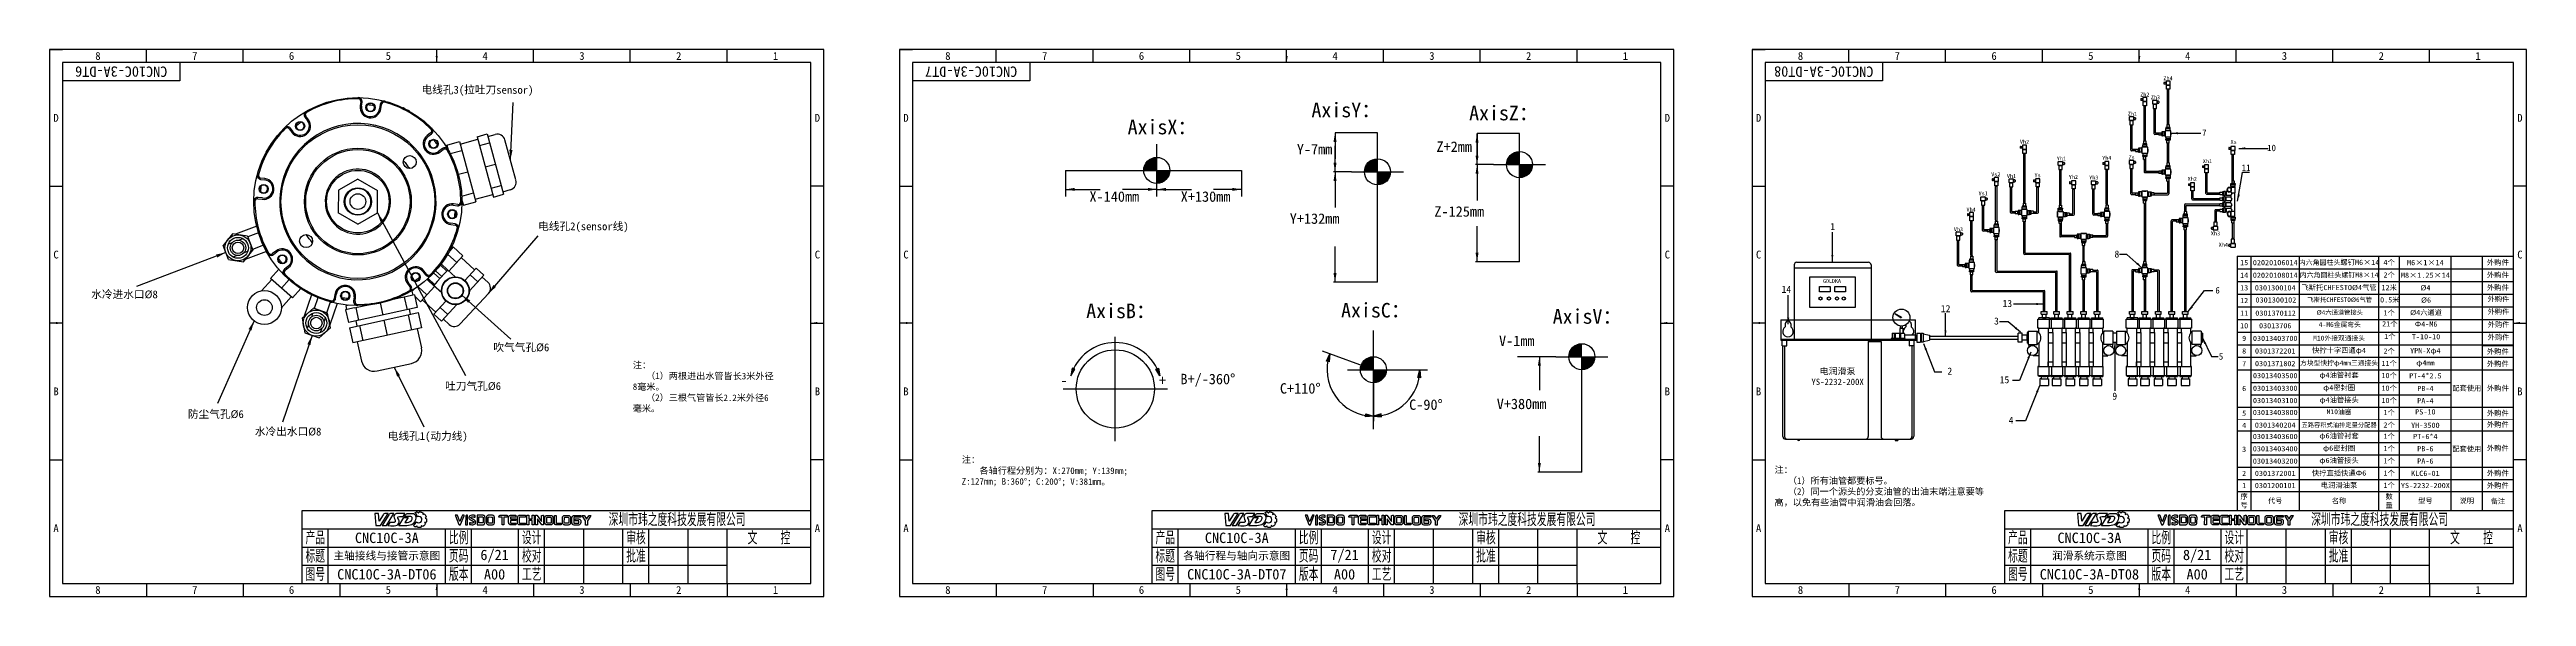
# Model space of a CAD drawing. Header units: millimetres. Extents: x 547 to 2149, y 622 to 1790.
# Drawn here: x 547 to 1497, y 1341 to 1551 of the extents above; entities that cross this region are included whole.
import ezdxf

# ---------------------------------------------------------------- set-up
doc = ezdxf.new("R2010")
doc.units = ezdxf.units.MM
for name, color, linetype in [('中文标注', 3, 'Continuous'), ('仅图框使用', 7, 'Continuous'), ('元器件与线路', 7, 'Continuous'), ('文字标注特殊', 2, 'Continuous'), ('英文数字标注', 3, 'Continuous')]:
    doc.layers.add(name, color=color, linetype=linetype)
doc.styles.add('isocp', font='isocp.shx', dxfattribs={"height": 3.5})
doc.styles.get("Standard").update_dxf_attribs({"font": 'txt', "bigfont": 'gbcbig.shx'})
doc.styles.add('宋体', font='')
doc.styles.get('宋体').set_extended_font_data('宋体')
doc.dimstyles.new('GB-35$7', dxfattribs={"dimscale": 1.5, "dimtxt": 5, "dimasz": 2, "dimexe": 0.5, "dimexo": 0, "dimgap": 0.875, "dimtad": 1, "dimlfac": 2, "dimdsep": 46, "dimtxsty": 'Standard', "dimcen": 0, "dimaunit": 1, "dimadec": 4, "dimazin": 0, "dimtfac": 1, "dimtmove": 0, "dimatfit": 0, "dimfxl": 0, "dimtolj": 1, "dimtzin": 0, "dimarcsym": 0})
doc.dimstyles.new('ISO-25', dxfattribs={"dimtxt": 2.5, "dimasz": 2.5, "dimexe": 1.25, "dimexo": 0.625, "dimtad": 1, "dimtxsty": 'Standard', "dimcen": 2.5, "dimadec": 0, "dimazin": 0, "dimtfac": 1, "dimtmove": 0, "dimatfit": 3, "dimfxl": 0, "dimarcsym": 0})
doc.dimstyles.get("Standard").update_dxf_attribs({"dimtxt": 2, "dimasz": 3, "dimexe": 0.18, "dimexo": 0.0625, "dimgap": 0.09, "dimtad": 0, "dimtih": 1, "dimtoh": 1, "dimdec": 4, "dimzin": 0, "dimdsep": 46, "dimtxsty": 'Standard', "dimcen": 0.09, "dimaunit": 1, "dimadec": 0, "dimazin": 0, "dimtfac": 1, "dimtdec": 4, "dimtofl": 0, "dimtmove": 0, "dimatfit": 3, "dimfxl": 0, "dimtolj": 1, "dimtzin": 0, "dimarcsym": 0})

msp = doc.modelspace()

# ---------------------------------------------------------------- texts
at = {"layer": '中文标注', "color": 3, "attachment_point": 5}
for s, insert, char_height, width in [('{\\fSimSun|b0|i0|c134|p2;Zh4}', (1359.22, 1540.23), 1.5, 3.3282), ('{\\fSimSun|b0|i0|c134|p2;Zh2}', (1350.35, 1533.97), 1.5, 3.3282), ('{\\fSimSun|b0|i0|c134|p2;Zh3}', (1354.39, 1532.92), 1.5, 3.3282), ('{\\fSimSun|b0|i0|c134|p2;Zh1}', (1345.57, 1526.6), 1.5, 3.3282), ('{\\fSimSun|b0|i0|c134|p2;Vh2}', (1304.19, 1515.87), 1.5, 3.3282), ('{\\fSimSun|b0|i0|c134|p2;Yh4}', (1335.75, 1509.69), 1.5, 3.3282), ('{\\fSimSun|b0|i0|c134|p2;Zs}', (1345.27, 1509.88), 1.5, 3.3282), ('{\\fSimSun|b0|i0|c134|p2;Xs}', (1384.4, 1515.8), 1.5, 12.3108), ('{\\fSimSun|b0|i0|c134|p2;Vs2}', (1293.19, 1503.37), 1.5, 3.3282), ('{\\fSimSun|b0|i0|c134|p2;Vh1}', (1299.21, 1502.72), 1.5, 3.3282), ('{\\fSimSun|b0|i0|c134|p2;Ys}', (1309.23, 1502.98), 1.5, 3.3282), ('{\\fSimSun|b0|i0|c134|p2;Yh1}', (1318.31, 1509.43), 1.5, 3.3282), ('{\\fSimSun|b0|i0|c134|p2;Yh2}', (1322.93, 1502.37), 1.5, 3.3282), ('{\\fSimSun|b0|i0|c134|p2;Yh3}', (1330.75, 1502.12), 1.5, 3.3282), ('{\\fSimSun|b0|i0|c134|p2;Xh2}', (1368.55, 1501.63), 1.5, 4.3619), ('{\\fSimSun|b0|i0|c134|p2;Xh1}', (1374.34, 1508.42), 1.5, 4.5774), ('{\\fSimSun|b0|i0|c134|p2;Vs1}', (1288.35, 1496.05), 1.5, 3.3282), ('{\\fSimSun|b0|i0|c134|p2;Vh3}', (1278.84, 1482.29), 1.5, 3.3282), ('{\\fSimSun|b0|i0|c134|p2;Vh4}', (1283.71, 1489.83), 1.5, 3.3282), ('{\\fSimSun|b0|i0|c134|p2;Xh3}', (1377.44, 1480.66), 1.5, 4.6183), ('{\\fSimSun|b0|i0|c134|p2;Xh4}', (1380.45, 1476.35), 1.5, 3.791), ('{\\fSimSun|b0|i0|c134|p2;外购件}', (1485.76, 1469.46), 2, 11.916), ('{\\fSimSun|b0|i0|c134|p2;外购件}', (1485.76, 1464.62), 2, 11.916), ('{\\fSimSun|b0|i0|c134|p2;飞斯托CHFESTOØ6气管}', (1425.11, 1455.1), 1.7212, 30.4092), ('{\\fSimSun|b0|i0|c134|p2;外购件}', (1485.76, 1459.77), 2, 11.916), ('{\\fSimSun|b0|i0|c134|p2;外购件}', (1485.99, 1455.4), 1.986, 11.905), ('{\\fSimSun|b0|i0|c134|p2;Ø4六通道管接头}', (1425.11, 1450.25), 1.7212, 30.4092), ('{\\fSimSun|b0|i0|c134|p2;4-M6金属弯头}', (1425.11, 1445.58), 1.8536, 30.4087), ('{\\fSimSun|b0|i0|c134|p2;外购件}', (1485.99, 1450.55), 1.986, 11.905), ('{\\fSimSun|b0|i0|c134|p2;外购件}', (1486.03, 1445.6), 1.986, 11.9044), ('{\\fSimSun|b0|i0|c134|p2;快拧十字四通φ4}', (1424.85, 1435.53), 1.986, 30.452), ('{\\fSimSun|b0|i0|c134|p2;M10外接双通接头}', (1424.85, 1440.38), 1.8536, 30.452), ('{\\fSimSun|b0|i0|c134|p2;外购件}', (1485.75, 1435.22), 2, 11.916), ('{\\fSimSun|b0|i0|c134|p2;外购件}', (1486.03, 1440.75), 1.986, 11.9044), ('{\\fSimSun|b0|i0|c134|p2;电润滑泵\\PYS-2232-200X}', (1232.51, 1425.72), 2.4589, 18.8716), ('{\\fSimSun|b0|i0|c134|p2;方块型快拧φ4mm三通接头}', (1424.86, 1430.68), 1.8536, 30.4415), ('{\\fSimSun|b0|i0|c134|p2;φ4油管衬套}', (1424.86, 1426.05), 1.986, 30.4414), ('{\\fSimSun|b0|i0|c134|p2;外购件}', (1485.75, 1430.51), 2, 11.916), ('{\\fSimSun|b0|i0|c134|p2;φ4油管接头}', (1424.86, 1416.48), 1.986, 30.4414), ('{\\fSimSun|b0|i0|c134|p2;φ4密封圈}', (1424.86, 1421.19), 1.986, 30.4414), ('{\\fSimSun|b0|i0|c134|p2;配套使用}', (1473.84, 1421.13), 1.986, 11.916), ('{\\fSimSun|b0|i0|c134|p2;外购件}', (1485.76, 1421.12), 2, 11.916), ('{\\fSimSun|b0|i0|c134|p2;五路容积式油排定量分配器}', (1424.86, 1407.06), 1.7212, 30.4414), ('{\\fSimSun|b0|i0|c134|p2;M10油塞}', (1424.85, 1412.11), 1.8536, 30.452), ('{\\fSimSun|b0|i0|c134|p2;外购件}', (1485.75, 1411.54), 2, 11.916), ('{\\fSimSun|b0|i0|c134|p2;外购件}', (1485.75, 1407.2), 2, 11.916), ('{\\fSimSun|b0|i0|c134|p2;φ6油管衬套}', (1424.85, 1402.71), 2, 30.452), ('{\\fSimSun|b0|i0|c134|p2;φ6密封圈}', (1424.85, 1397.99), 2, 30.452), ('{\\fSimSun|b0|i0|c134|p2;配套使用}', (1473.84, 1397.82), 1.986, 11.916), ('{\\fSimSun|b0|i0|c134|p2;外购件}', (1485.75, 1398.12), 2, 11.916), ('{\\fSimSun|b0|i0|c134|p2;快拧直插快通Φ6}', (1424.85, 1388.56), 2, 30.452), ('{\\fSimSun|b0|i0|c134|p2;φ6油管接头}', (1424.85, 1393.27), 2, 30.452), ('{\\fSimSun|b0|i0|c134|p2;外购件}', (1485.76, 1388.56), 2, 11.916), ('{\\fSimSun|b0|i0|c134|p2;电润滑油泵}', (1424.84, 1383.88), 2, 30.452), ('{\\fSimSun|b0|i0|c134|p2;名称}', (1424.84, 1377.92), 2, 30.452), ('{\\fSimSun|b0|i0|c134|p2;数\\P量}', (1444.05, 1377.92), 1.986, 7.9333), ('{\\fSimSun|b0|i0|c134|p2;型号}', (1457.95, 1377.92), 1.986, 19.86), ('{\\fSimSun|b0|i0|c134|p2;说明}', (1473.83, 1377.92), 1.986, 11.916), ('{\\fSimSun|b0|i0|c134|p2;外购件}', (1485.75, 1383.78), 2, 11.916), ('{\\fSimSun|b0|i0|c134|p2;备注}', (1485.75, 1377.77), 1.986, 11.916)]:
    msp.add_mtext(s, dxfattribs=dict(at, insert=insert, char_height=char_height, width=width))
at = {"layer": '中文标注', "char_height": 3, "attachment_point": 1, "rotation": 359.86611, "style": 'isocp'}
for s, insert, width in [('{\\fSimSun|b0|i0|c134|p2;电线孔\\fSimSun|b0|i0|c0|p2;3(\\fSimSun|b0|i0|c134|p2;拉吐刀sensor)}', (689.41, 1537.37), 46.272), ('{\\fSimSun|b0|i0|c134|p2;电线孔2(sensor线)}', (734.13, 1484.95), 36.2994), ('{\\fSimSun|b0|i0|c134|p2;水冷进水口%%C8}', (562.73, 1458.82), 28.2326), ('{\\fSimSun|b0|i0|c134|p2;吹气气孔%%C6}', (716.97, 1438.49), 23.1215), ('{\\fSimSun|b0|i0|c134|p2;吐刀气孔%%C6}', (698.46, 1423.61), 21.5788), ('{\\fSimSun|b0|i0|c134|p2;防尘气孔%%C6}', (599.8, 1412.84), 24.5188), ('{\\fSimSun|b0|i0|c134|p2;水冷出水口%%C8}', (625.47, 1406.16), 29.1863), ('{\\fSimSun|b0|i0|c134|p2;电线孔1(动力线)}', (676.46, 1404.44), 33.9099)]:
    msp.add_mtext(s, dxfattribs=dict(at, insert=insert, width=width))
at = {"layer": '中文标注', "char_height": 3, "width": 45, "attachment_point": 5}
for s, insert in [('{\\fSimSun|b0|i0|c134|p2;主轴接线与接管示意图}', (676.11, 1356.78)), ('{\\fSimSun|b0|i0|c134|p2;各轴行程与轴向示意图}', (1002.09, 1356.78))]:
    msp.add_mtext(s, dxfattribs=dict(at, insert=insert))
at = {"layer": '仅图框使用', "attachment_point": 5}
for s, insert, char_height, width in [('{\\fSimSun|b0|i0|c134|p2;8}', (565.3, 1548.78), 3, 37.125), ('{\\fSimSun|b0|i0|c134|p2;7}', (602.42, 1548.78), 3, 37.125), ('{\\fSimSun|b0|i0|c134|p2;6}', (639.55, 1548.78), 3, 37.125), ('{\\fSimSun|b0|i0|c134|p2;5}', (676.67, 1548.78), 3, 37.125), ('{\\fSimSun|b0|i0|c134|p2;4}', (713.8, 1548.78), 3, 37.125), ('{\\fSimSun|b0|i0|c134|p2;3}', (750.92, 1548.78), 3, 37.125), ('{\\fSimSun|b0|i0|c134|p2;2}', (788.05, 1548.78), 3, 37.125), ('{\\fSimSun|b0|i0|c134|p2;1}', (825.17, 1548.78), 3, 37.125), ('{\\fSimSun|b0|i0|c134|p2;8}', (891.28, 1548.78), 3, 37.125), ('{\\fSimSun|b0|i0|c134|p2;7}', (928.4, 1548.78), 3, 37.125), ('{\\fSimSun|b0|i0|c134|p2;6}', (965.53, 1548.78), 3, 37.125), ('{\\fSimSun|b0|i0|c134|p2;5}', (1002.65, 1548.78), 3, 37.125), ('{\\fSimSun|b0|i0|c134|p2;4}', (1039.78, 1548.78), 3, 37.125), ('{\\fSimSun|b0|i0|c134|p2;3}', (1076.9, 1548.78), 3, 37.125), ('{\\fSimSun|b0|i0|c134|p2;2}', (1114.03, 1548.78), 3, 37.125), ('{\\fSimSun|b0|i0|c134|p2;1}', (1151.15, 1548.78), 3, 37.125), ('{\\fSimSun|b0|i0|c134|p2;8}', (1218.28, 1548.78), 3, 37.125), ('{\\fSimSun|b0|i0|c134|p2;7}', (1255.4, 1548.78), 3, 37.125), ('{\\fSimSun|b0|i0|c134|p2;6}', (1292.53, 1548.78), 3, 37.125), ('{\\fSimSun|b0|i0|c134|p2;5}', (1329.65, 1548.78), 3, 37.125), ('{\\fSimSun|b0|i0|c134|p2;4}', (1366.78, 1548.78), 3, 37.125), ('{\\fSimSun|b0|i0|c134|p2;3}', (1403.9, 1548.78), 3, 37.125), ('{\\fSimSun|b0|i0|c134|p2;2}', (1441.03, 1548.78), 3, 37.125), ('{\\fSimSun|b0|i0|c134|p2;1}', (1478.15, 1548.78), 3, 37.125), ('{\\fSimSun|b0|i0|c134|p2;D}', (549.23, 1525.03), 3, 5), ('{\\fSimSun|b0|i0|c134|p2;D}', (841.23, 1525.03), 3, 5), ('{\\fSimSun|b0|i0|c134|p2;D}', (875.21, 1525.03), 3, 5), ('{\\fSimSun|b0|i0|c134|p2;D}', (1167.21, 1525.03), 3, 5), ('{\\fSimSun|b0|i0|c134|p2;D}', (1202.21, 1525.03), 3, 5), ('{\\fSimSun|b0|i0|c134|p2;D}', (1494.21, 1525.03), 3, 5), ('{\\fSimSun|b0|i0|c134|p2;C}', (549.23, 1472.53), 3, 5), ('{\\fSimSun|b0|i0|c134|p2;C}', (841.23, 1472.53), 3, 5), ('{\\fSimSun|b0|i0|c134|p2;C}', (875.21, 1472.53), 3, 5), ('{\\fSimSun|b0|i0|c134|p2;C}', (1167.21, 1472.53), 3, 5), ('{\\fSimSun|b0|i0|c134|p2;C}', (1202.21, 1472.53), 3, 5), ('{\\fSimSun|b0|i0|c134|p2;C}', (1494.21, 1472.53), 3, 5), ('{\\fSimSun|b0|i0|c134|p2;B}', (549.23, 1420.03), 3, 5), ('{\\fSimSun|b0|i0|c134|p2;B}', (841.23, 1420.03), 3, 5), ('{\\fSimSun|b0|i0|c134|p2;B}', (875.21, 1420.03), 3, 5), ('{\\fSimSun|b0|i0|c134|p2;B}', (1167.21, 1420.03), 3, 5), ('{\\fSimSun|b0|i0|c134|p2;B}', (1202.21, 1420.03), 3, 5), ('{\\fSimSun|b0|i0|c134|p2;A}', (549.23, 1367.53), 3, 5), ('{\\fSimSun|b0|i0|c134|p2;A}', (841.23, 1367.53), 3, 5), ('{\\fSimSun|b0|i0|c134|p2;A}', (875.21, 1367.53), 3, 5), ('{\\fSimSun|b0|i0|c134|p2;A}', (1167.21, 1367.53), 3, 5), ('{\\fSimSun|b0|i0|c134|p2;A}', (1202.21, 1367.53), 3, 5), ('深圳市玮之度科技发展有限公司', (1440.4, 1370.78), 5, 102.6342), ('{\\fSimSun|b0|i0|c134|p2;A}', (1494.21, 1367.53), 3, 5), ('标题', (648.66, 1356.78), 5, 10.1092), ('产品', (648.66, 1363.78), 5, 10.1092), ('页码', (703.66, 1356.78), 5, 10.1092), ('比例', (703.66, 1363.78), 5, 10.1092), ('校对', (731.66, 1356.78), 5, 10.1092), ('设计', (731.66, 1363.78), 5, 10.1092), ('批准', (771.66, 1356.78), 5, 10.1092), ('审核', (771.66, 1363.78), 5, 10.1092), ('文  控', (822.67, 1363.78), 5, 32.125), ('标题', (974.64, 1356.78), 5, 10.1092), ('产品', (974.64, 1363.78), 5, 10.1092), ('页码', (1029.64, 1356.78), 5, 10.1092), ('比例', (1029.64, 1363.78), 5, 10.1092), ('校对', (1057.64, 1356.78), 5, 10.1092), ('设计', (1057.64, 1363.78), 5, 10.1092), ('批准', (1097.64, 1356.78), 5, 10.1092), ('审核', (1097.64, 1363.78), 5, 10.1092), ('文  控', (1148.65, 1363.78), 5, 32.125), ('标题', (1301.64, 1356.78), 5, 10.1092), ('产品', (1301.64, 1363.78), 5, 10.1092), ('页码', (1356.64, 1356.78), 5, 10.1092), ('比例', (1356.64, 1363.78), 5, 10.1092), ('校对', (1384.64, 1356.78), 5, 10.1092), ('设计', (1384.64, 1363.78), 5, 10.1092), ('批准', (1424.64, 1356.78), 5, 10.1092), ('审核', (1424.64, 1363.78), 5, 10.1092), ('文  控', (1475.65, 1363.78), 5, 32.125), ('图号', (648.66, 1349.78), 5, 10.1092), ('版本', (703.66, 1349.78), 5, 10.1092), ('工艺', (731.66, 1349.78), 5, 10.1092), ('图号', (974.64, 1349.78), 5, 10.1092), ('版本', (1029.64, 1349.78), 5, 10.1092), ('工艺', (1057.64, 1349.78), 5, 10.1092), ('图号', (1301.64, 1349.78), 5, 10.1092), ('版本', (1356.64, 1349.78), 5, 10.1092), ('工艺', (1384.64, 1349.78), 5, 10.1092), ('{\\fSimSun|b0|i0|c134|p2;8}', (565.3, 1343.78), 3, 37.125), ('{\\fSimSun|b0|i0|c134|p2;7}', (602.42, 1343.78), 3, 37.125), ('{\\fSimSun|b0|i0|c134|p2;6}', (639.55, 1343.78), 3, 37.125), ('{\\fSimSun|b0|i0|c134|p2;5}', (676.67, 1343.78), 3, 37.125), ('{\\fSimSun|b0|i0|c134|p2;4}', (713.8, 1343.78), 3, 37.125), ('{\\fSimSun|b0|i0|c134|p2;3}', (750.92, 1343.78), 3, 37.125), ('{\\fSimSun|b0|i0|c134|p2;2}', (788.05, 1343.78), 3, 37.125), ('{\\fSimSun|b0|i0|c134|p2;1}', (825.17, 1343.78), 3, 37.125), ('{\\fSimSun|b0|i0|c134|p2;8}', (891.28, 1343.78), 3, 37.125), ('{\\fSimSun|b0|i0|c134|p2;7}', (928.4, 1343.78), 3, 37.125), ('{\\fSimSun|b0|i0|c134|p2;6}', (965.53, 1343.78), 3, 37.125), ('{\\fSimSun|b0|i0|c134|p2;5}', (1002.65, 1343.78), 3, 37.125), ('{\\fSimSun|b0|i0|c134|p2;4}', (1039.78, 1343.78), 3, 37.125), ('{\\fSimSun|b0|i0|c134|p2;3}', (1076.9, 1343.78), 3, 37.125), ('{\\fSimSun|b0|i0|c134|p2;2}', (1114.03, 1343.78), 3, 37.125), ('{\\fSimSun|b0|i0|c134|p2;1}', (1151.15, 1343.78), 3, 37.125), ('{\\fSimSun|b0|i0|c134|p2;8}', (1218.28, 1343.78), 3, 37.125), ('{\\fSimSun|b0|i0|c134|p2;7}', (1255.4, 1343.78), 3, 37.125), ('{\\fSimSun|b0|i0|c134|p2;6}', (1292.53, 1343.78), 3, 37.125), ('{\\fSimSun|b0|i0|c134|p2;5}', (1329.65, 1343.78), 3, 37.125), ('{\\fSimSun|b0|i0|c134|p2;4}', (1366.78, 1343.78), 3, 37.125), ('{\\fSimSun|b0|i0|c134|p2;3}', (1403.9, 1343.78), 3, 37.125), ('{\\fSimSun|b0|i0|c134|p2;2}', (1441.03, 1343.78), 3, 37.125), ('{\\fSimSun|b0|i0|c134|p2;1}', (1478.15, 1343.78), 3, 37.125)]:
    msp.add_mtext(s, dxfattribs=dict(at, insert=insert, char_height=char_height, width=width))
at = {"layer": '仅图框使用', "color": 0, "insert": (1494.21, 1420.03), "char_height": 3, "width": 5, "attachment_point": 5}
msp.add_mtext('{\\fSimSun|b0|i0|c134|p2;B}', dxfattribs=at)
at = {"layer": '仅图框使用', "color": 4, "char_height": 5, "width": 102.6342, "attachment_point": 5}
for insert in [(787.42, 1370.78), (1113.4, 1370.78)]:
    msp.add_mtext('深圳市玮之度科技发展有限公司', dxfattribs=dict(at, insert=insert))
at = {"layer": '文字标注特殊', "color": 2, "insert": (770.45, 1431.42), "char_height": 2.5, "width": 55.2974, "attachment_point": 1, "rotation": 359.86611, "style": 'isocp'}
msp.add_mtext('{\\fSimSun|b0|i0|c134|p2;注：\\P   （1）两根进出水管皆长3米外径8毫米。\\P   （2）三根气管皆长2.2米外径6毫米。}', dxfattribs=at)
at = {"layer": '文字标注特殊', "color": 3, "insert": (896.62, 1395.09), "char_height": 2.5, "width": 75.2993, "attachment_point": 1, "rotation": 359.86611}
msp.add_mtext('{\\fSimSun|b0|i0|c134|p2;\\C2;注\\fSimSun|b1|i0|c134|p2;：\\P    \\fSimSun|b0|i0|c134|p2;各轴行程分别为\\fSimSun|b1|i0|c134|p2;：X:270mm; Y:139mm;     Z:127mm; B:360°; C:200°; V:381mm。}', dxfattribs=at)
at = {"layer": '文字标注特殊', "insert": (1208.34, 1391.18), "char_height": 2.5, "width": 85.043, "attachment_point": 1}
msp.add_mtext('{\\fSimSun|b0|i0|c134|p2;注：\\P   （1）所有油管都要标号。\\P   （2）同一个源头的分支油管的出油末端注意要等高，以免有些油管中润滑油会回落。}', dxfattribs=at)
at = {"layer": '英文数字标注', "char_height": 4, "width": 45, "attachment_point": 5, "rotation": 180}
for s, insert in [('{\\fSimSun|b0|i0|c134|p2;CNC10C-3A-DT6}', (574.23, 1542.78)), ('{\\fSimSun|b0|i0|c134|p2;CNC10C-3A-DT7}', (900.21, 1542.78))]:
    msp.add_mtext(s, dxfattribs=dict(at, insert=insert))
at = {"layer": '英文数字标注', "color": 3, "insert": (1227.21, 1542.78), "char_height": 4, "width": 45, "attachment_point": 5, "rotation": 180}
msp.add_mtext('{\\fSimSun|b0|i0|c134|p2;\\C256;CNC10C-3A-DT08}', dxfattribs=at)
at = {"layer": '英文数字标注', "ltscale": 0.05, "char_height": 5.6, "width": 4.973799150320701e-14, "attachment_point": 1, "rotation": 359.86611, "style": '宋体'}
for s, insert in [('AxisY：', (1030.74, 1530.88)), ('AxisZ：', (1091.21, 1529.72)), ('AxisX：', (960.24, 1524.35)), ('AxisB：', (944.34, 1453.77)), ('AxisC：', (1042.09, 1454.02)), ('AxisV：', (1123.27, 1451.63))]:
    msp.add_mtext(s, dxfattribs=dict(at, insert=insert))
at = {"layer": '英文数字标注', "color": 3, "attachment_point": 5}
for s, insert, char_height, width in [('\\A1;{\\fSimSun|b0|i0|c134|p2;7}', (1373.13, 1519.28), 2.5, 5), ('\\A1;{\\fSimSun|b0|i0|c134|p2;10}', (1398.95, 1513.48), 2.5, 5), ('\\A1;{\\fSimSun|b0|i0|c134|p2;11}', (1389.18, 1505.91), 2.5, 5), ('\\A1;{\\fSimSun|b0|i0|c134|p2;1}', (1230.6, 1483.32), 2.7, 5.0461), ('\\A1;{\\fSimSun|b0|i0|c134|p2;8}', (1339.63, 1472.74), 2.7, 5.0461), ('{\\fSimSun|b0|i0|c134|p2;GOLDKA}', (1230.35, 1462.4), 1.4753, 10.3736), ('{\\fSimSun|b0|i0|c134|p2;15}', (1388.44, 1469.46), 2, 5.296), ('{\\fSimSun|b0|i0|c134|p2;14}', (1388.44, 1464.62), 2, 5.296), ('{\\fSimSun|b0|i0|c134|p2;02020106014}', (1400.36, 1469.46), 2, 18.536), ('{\\fSimSun|b0|i0|c134|p2;02020108014}', (1400.36, 1464.62), 2, 18.536), ('{\\fSimSun|b0|i0|c134|p2;\\H0.95x;内六角圆柱头\\H1.053x;螺钉M6×14}', (1424.85, 1469.46), 2, 30.452), ('{\\fSimSun|b0|i0|c134|p2;内六角圆柱头螺钉M8×14}', (1424.85, 1464.62), 1.9, 30.452), ('{\\fSimSun|b0|i0|c134|p2;4个}', (1444.05, 1469.46), 2, 19.86), ('{\\fSimSun|b0|i0|c134|p2;2个}', (1444.05, 1464.62), 2, 19.86), ('{\\fSimSun|b0|i0|c134|p2;M8×1.25×14 }', (1457.95, 1464.62), 2, 19.86), ('{\\fSimSun|b0|i0|c134|p2;M6×1×14 }', (1457.95, 1469.46), 2, 19.86), ('\\A1;{\\fSimSun|b0|i0|c134|p2;14}', (1212.85, 1459.19), 2.7, 5.0461), ('\\A1;{\\fSimSun|b0|i0|c134|p2;13}', (1297.61, 1453.77), 2.7, 5.0461), ('\\A1;{\\fSimSun|b0|i0|c134|p2;6}', (1378.26, 1458.82), 2.5, 5), ('{\\fSimSun|b0|i0|c134|p2;13}', (1388.44, 1459.77), 2, 5.296), ('{\\fSimSun|b0|i0|c134|p2;12}', (1388.44, 1454.92), 2, 5.296), ('{\\fSimSun|b0|i0|c134|p2;0301300104}', (1400.36, 1459.77), 2, 18.536), ('{\\fSimSun|b0|i0|c134|p2;0301300102}', (1400.61, 1455.12), 2, 18.536), ('{\\fSimSun|b0|i0|c134|p2;飞斯托CHFESTOØ4气管}', (1424.85, 1459.77), 2, 30.452), ('{\\fSimSun|b0|i0|c134|p2;0.5米}', (1444.3, 1455.06), 1.986, 7.9117), ('{\\fSimSun|b0|i0|c134|p2;12米}', (1444.05, 1459.77), 2, 19.86), ('{\\fSimSun|b0|i0|c134|p2;Ø4}', (1457.95, 1459.77), 2, 19.86), ('{\\fSimSun|b0|i0|c134|p2;Ø6}', (1458.2, 1455.06), 1.986, 19.8277), ('\\A1;{\\fSimSun|b0|i0|c134|p2;12}', (1273.95, 1451.79), 2.7, 5.0461), ('\\A1;{\\fSimSun|b0|i0|c134|p2;3}', (1293.44, 1447.01), 2.7, 5.4), ('{\\fSimSun|b0|i0|c134|p2;11}', (1388.44, 1450.07), 2, 5.296), ('{\\fSimSun|b0|i0|c134|p2;10}', (1388.44, 1445.23), 2, 5.296), ('{\\fSimSun|b0|i0|c134|p2;0301370112}', (1400.49, 1450.07), 1.986, 18.2681), ('{\\fSimSun|b0|i0|c134|p2;03013706}', (1400.36, 1445.23), 1.986, 18.536), ('{\\fSimSun|b0|i0|c134|p2;21个}', (1444.32, 1445.85), 1.986, 7.9227), ('{\\fSimSun|b0|i0|c134|p2;1个}', (1444.05, 1450.07), 1.986, 7.944), ('{\\fSimSun|b0|i0|c134|p2;Ø4六通道}', (1458.2, 1450.21), 1.986, 19.8277), ('{\\fSimSun|b0|i0|c134|p2;Φ4-M6}', (1458.22, 1445.85), 1.986, 19.8707), ('\\A1;{\\fSimSun|b0|i0|c134|p2;5}', (1379.57, 1433.45), 2.5, 5), ('{\\fSimSun|b0|i0|c134|p2;9}', (1388.44, 1440.38), 2, 5.296), ('{\\fSimSun|b0|i0|c134|p2;8}', (1388.44, 1435.53), 1.986, 5.296), ('{\\fSimSun|b0|i0|c134|p2;03013403700}', (1400.36, 1440.38), 1.986, 18.536), ('{\\fSimSun|b0|i0|c134|p2;0301372201}', (1400.36, 1435.53), 1.986, 18.536), ('{\\fSimSun|b0|i0|c134|p2;2个}', (1444.04, 1435.41), 1.986, 7.9227), ('{\\fSimSun|b0|i0|c134|p2;1个}', (1444.32, 1441.01), 1.986, 7.9227), ('{\\fSimSun|b0|i0|c134|p2;YPN-Xφ4}', (1457.95, 1435.4), 1.986, 19.86), ('{\\fSimSun|b0|i0|c134|p2;T-10-10}', (1458.22, 1441.01), 1.986, 19.8707), ('\\A1;{\\fSimSun|b0|i0|c134|p2;2}', (1275.56, 1427.82), 2.7, 5.4), ('\\A1;{\\fSimSun|b0|i0|c134|p2;15}', (1296.51, 1424.48), 2.7, 5.4), ('{\\fSimSun|b0|i0|c134|p2;7}', (1388.44, 1430.68), 2, 5.296), ('{\\fSimSun|b0|i0|c134|p2;03013403500}', (1400.36, 1426.07), 1.986, 18.536), ('{\\fSimSun|b0|i0|c134|p2;0301371802}', (1400.36, 1430.68), 1.986, 18.536), ('{\\fSimSun|b0|i0|c134|p2;11个}', (1444.04, 1430.7), 1.986, 7.9227), ('{\\fSimSun|b0|i0|c134|p2;10个}', (1444.04, 1426.01), 1.986, 7.9227), ('{\\fSimSun|b0|i0|c134|p2;PT-4*2.5}', (1457.95, 1426), 1.986, 19.86), ('{\\fSimSun|b0|i0|c134|p2;φ4mm}', (1457.95, 1430.69), 1.986, 19.86), ('\\A1;{\\fSimSun|b0|i0|c134|p2;9}', (1338.81, 1418.19), 2.7, 5.4), ('{\\fSimSun|b0|i0|c134|p2;6}', (1388.44, 1421.13), 2, 5.296), ('{\\fSimSun|b0|i0|c134|p2;03013403300}', (1400.36, 1421.21), 1.986, 18.536), ('{\\fSimSun|b0|i0|c134|p2;03013403100}', (1400.36, 1416.5), 1.986, 18.536), ('{\\fSimSun|b0|i0|c134|p2;10个}', (1444.04, 1421.15), 2, 7.944), ('{\\fSimSun|b0|i0|c134|p2;10个}', (1444.04, 1416.45), 2, 7.944), ('{\\fSimSun|b0|i0|c134|p2;PA-4}', (1457.95, 1416.44), 2, 19.86), ('{\\fSimSun|b0|i0|c134|p2;PB-4}', (1457.95, 1421.14), 1.986, 19.86), ('\\A1;{\\fSimSun|b0|i0|c134|p2;4}', (1299.05, 1408.96), 2.7, 5.4), ('{\\fSimSun|b0|i0|c134|p2;4}', (1388.44, 1407.01), 2, 5.3067), ('{\\fSimSun|b0|i0|c134|p2;5}', (1388.44, 1411.65), 2, 5.296), ('{\\fSimSun|b0|i0|c134|p2;03013403800}', (1400.36, 1411.94), 2, 18.536), ('{\\fSimSun|b0|i0|c134|p2;0301340204}', (1400.36, 1407.08), 2, 18.536), ('{\\fSimSun|b0|i0|c134|p2;2个}', (1444.04, 1407.02), 2, 7.944), ('{\\fSimSun|b0|i0|c134|p2;1个}', (1444.04, 1411.79), 2, 7.944), ('{\\fSimSun|b0|i0|c134|p2;YH-3500 }', (1457.95, 1407.01), 2, 19.86), ('{\\fSimSun|b0|i0|c134|p2;PS-10}', (1457.94, 1412.15), 2, 19.86), ('{\\fSimSun|b0|i0|c134|p2;3}', (1388.44, 1397.82), 2, 5.296), ('{\\fSimSun|b0|i0|c134|p2;03013403600}', (1400.36, 1402.71), 2, 18.536), ('{\\fSimSun|b0|i0|c134|p2;03013403400}', (1400.36, 1397.99), 2, 18.536), ('{\\fSimSun|b0|i0|c134|p2;1个}', (1444.05, 1402.71), 2, 7.944), ('{\\fSimSun|b0|i0|c134|p2;1个}', (1444.05, 1397.99), 2, 7.944), ('{\\fSimSun|b0|i0|c134|p2;PT-6*4}', (1457.94, 1402.71), 2, 19.86), ('{\\fSimSun|b0|i0|c134|p2;PB-6}', (1457.94, 1397.99), 2, 19.86), ('{\\fSimSun|b0|i0|c134|p2;2}', (1388.44, 1388.56), 2, 5.296), ('{\\fSimSun|b0|i0|c134|p2;03013403200}', (1400.36, 1393.27), 2, 18.536), ('{\\fSimSun|b0|i0|c134|p2;0301372001}', (1400.36, 1388.56), 2, 18.536), ('{\\fSimSun|b0|i0|c134|p2;1个}', (1444.05, 1393.27), 2, 7.944), ('{\\fSimSun|b0|i0|c134|p2;1个}', (1444.05, 1388.56), 2, 7.944), ('{\\fSimSun|b0|i0|c134|p2;KLC6-01}', (1457.94, 1388.56), 2, 19.86), ('{\\fSimSun|b0|i0|c134|p2;PA-6}', (1457.94, 1393.27), 2, 19.86), ('{\\fSimSun|b0|i0|c134|p2;序\\P号}', (1388.43, 1377.92), 2, 5.296), ('{\\fSimSun|b0|i0|c134|p2;1}', (1388.44, 1383.88), 2, 5.296), ('{\\fSimSun|b0|i0|c134|p2;0301200101}', (1400.35, 1383.88), 2, 18.536), ('{\\fSimSun|b0|i0|c134|p2;代号}', (1400.35, 1377.92), 2, 18.536), ('{\\fSimSun|b0|i0|c134|p2;1个}', (1444.05, 1383.88), 2, 7.944), ('{\\fSimSun|b0|i0|c134|p2;YS-2232-200X}', (1457.94, 1383.88), 2, 19.86), ('{\\fSimSun|b0|i0|c134|p2;润滑系统示意图}', (1329.09, 1356.78), 3, 45), ('{\\fSimSun|b0|i0|c134|p2;A00}', (1370.41, 1349.78), 4, 18.3671)]:
    msp.add_mtext(s, dxfattribs=dict(at, insert=insert, char_height=char_height, width=width))
at = {"layer": '英文数字标注', "char_height": 4, "attachment_point": 5}
for s, insert, width in [('{\\fSimSun|b0|i0|c134|p2;Y-7mm}', (1031.92, 1513), 2.505551321974053e-12), ('{\\fSimSun|b0|i0|c134|p2;Z+2mm}', (1085.48, 1513.98), 2.505551321974053e-12), ('{\\fSimSun|b0|i0|c134|p2;X-140mm}', (955.11, 1494.79), 2.505551321974053e-12), ('{\\fSimSun|b0|i0|c134|p2;X+130mm}', (990.11, 1494.79), 2.505551321974053e-12), ('{\\fSimSun|b0|i0|c134|p2;Y+132mm}', (1031.92, 1486.33), 2.505551321974053e-12), ('{\\fSimSun|b0|i0|c134|p2;Z-125mm}', (1087.4, 1489.07), 2.505551321974053e-12), ('{\\fSimSun|b0|i0|c134|p2;V-1mm}', (1109.46, 1439.45), 2.505551321974053e-12), ('{\\fSimSun|b0|i0|c134|p2;+}', (973.61, 1424.29), 2.505551321974053e-12), ('{\\fSimSun|b0|i0|c134|p2;B+/-360\\fSimSun|b1|i0|c134|p2;\\C3;°}', (990.99, 1424.29), 2.505551321974053e-12), ('{\\fSimSun|b0|i0|c134|p2;-}', (935.84, 1424.29), 2.505551321974053e-12), ('{\\fSimSun|b0|i0|c134|p2;C+110\\fSimSun|b1|i0|c134|p2;\\C3;°}', (1026.44, 1421.15), 2.505551321974053e-12), ('{\\fSimSun|b0|i0|c134|p2;C-90\\fSimSun|b1|i0|c134|p2;\\C3;°}', (1074.65, 1414.9), 2.505551321974053e-12), ('{\\fSimSun|b0|i0|c134|p2;V+380mm}', (1111.31, 1415.2), 2.505551321974053e-12), ('{\\fSimSun|b0|i0|c134|p2;CNC10C-3A}', (676.11, 1363.78), 45), ('{\\fSimSun|b0|i0|c134|p2;CNC10C-3A}', (1002.09, 1363.78), 45), ('{\\fSimSun|b0|i0|c134|p2;CNC10C-3A}', (1329.09, 1363.78), 45), ('{\\fSimSun|b0|i0|c134|p2;CNC10C-3A-DT06}', (676.11, 1349.78), 45), ('{\\fSimSun|b0|i0|c134|p2;CNC10C-3A-DT07}', (1002.09, 1349.78), 45), ('{\\fSimSun|b0|i0|c134|p2;CNC10C-3A-DT08}', (1329.09, 1349.78), 45)]:
    msp.add_mtext(s, dxfattribs=dict(at, insert=insert, width=width))
at = {"layer": '英文数字标注', "char_height": 4, "width": 18.3671, "attachment_point": 5, "style": '宋体'}
for s, insert in [('6/21', (717.42, 1356.78)), ('7/21', (1043.41, 1356.78)), ('8/21', (1370.41, 1356.78)), ('A00', (717.42, 1349.78)), ('A00', (1043.41, 1349.78))]:
    msp.add_mtext(s, dxfattribs=dict(at, insert=insert))

# ---------------------------------------------------------------- blocks, each defined once
blk = doc.blocks.new('Logo-pic')
at = {"layer": '仅图框使用', "color": 4}
for points in [[(1.39, 0), (1.39, 0), (0, 0), (0, 0)], [(0, 0), (0, 0), (0.42, -4.7), (0.42, -4.7)], [(15.35, 0.28), (15.42, 0.32), (15.49, 0.35), (15.57, 0.38)], [(16.08, -0.66), (15.92, -0.31), (15.66, 0), (15.35, 0.28)], [(15.57, 0.38), (15.69, 0.44), (15.83, 0.49), (15.99, 0.54)], [(15.99, 0.54), (15.99, 0.54), (16.28, 0.62), (16.28, 0.62)], [(16.28, 0.62), (16.28, 0.62), (16.46, 0.38), (16.46, 0.38)], [(16.46, 0.38), (16.46, 0.38), (16.69, 0.09), (16.69, 0.09)], [(16.69, 0.09), (16.69, 0.09), (16.85, 0.39), (16.85, 0.39)], [(16.85, 0.39), (16.85, 0.39), (17, 0.65), (17, 0.65)], [(17, 0.65), (17.24, 0.64), (17.5, 0.58), (17.73, 0.5)], [(17.73, 0.5), (17.86, 0.46), (18, 0.4), (18.12, 0.34)], [(18.12, 0.34), (18.12, 0.34), (18.38, 0.2), (18.38, 0.2)], [(18.38, 0.2), (18.38, 0.2), (18.35, -0.09), (18.35, -0.09)], [(0.42, -4.7), (0.42, -4.7), (2.21, -4.71), (2.21, -4.71)], [(1.66, -2.95), (1.66, -2.95), (1.39, 0), (1.39, 0)], [(3.14, -0.56), (3.14, -0.56), (1.66, -2.95), (1.66, -2.95)], [(2.21, -4.71), (2.21, -4.71), (5.1, -0.01), (5.1, -0.01)], [(5.31, -0.56), (5.31, -0.56), (2.78, -4.71), (2.78, -4.71)], [(2.78, -4.71), (2.78, -4.71), (4.4, -4.71), (4.4, -4.71)], [(4.11, -0.01), (3.65, -0.01), (3.39, -0.16), (3.14, -0.56)], [(5.1, -0.01), (5.1, -0.01), (4.11, -0.01), (4.11, -0.01)], [(4.4, -4.71), (4.4, -4.71), (7.29, -0.02), (7.29, -0.02)], [(5.7, -3.51), (5.7, -3.51), (4.96, -4.72), (4.96, -4.72)], [(4.96, -4.72), (4.96, -4.72), (6.17, -4.73), (6.17, -4.73)], [(6.29, -0.01), (5.83, -0.01), (5.59, -0.13), (5.31, -0.56)], [(6.79, -3.52), (6.79, -3.52), (5.7, -3.51), (5.7, -3.51)], [(6.17, -4.73), (6.17, -4.73), (7.42, -4.73), (7.42, -4.73)], [(7.28, -0.02), (7.28, -0.02), (6.29, -0.01), (6.29, -0.01)], [(7.36, -3.52), (7.36, -3.52), (6.79, -3.52), (6.79, -3.52)], [(7.5, -0.58), (7.03, -1.34), (7.55, -2.13), (7.8, -2.82)], [(7.29, -0.02), (7.29, -0.02), (7.28, -0.02), (7.28, -0.02)], [(7.8, -2.82), (7.92, -3.14), (7.91, -3.51), (7.36, -3.52)], [(7.42, -4.73), (8.35, -4.73), (9.03, -4.45), (9.21, -3.7)], [(8.69, -0.02), (8.19, -0.02), (7.78, -0.12), (7.5, -0.58)], [(9.03, -2.23), (8.76, -1.63), (8.45, -1.19), (9.46, -1.23)], [(11.52, -0.03), (11.52, -0.03), (8.69, -0.02), (8.69, -0.02)], [(9.21, -3.7), (9.35, -3.15), (9.22, -2.68), (9.03, -2.23)], [(9.2, -4.73), (9.2, -4.73), (11.13, -1.56), (11.13, -1.56)], [(10.29, -4.74), (10.29, -4.74), (9.2, -4.73), (9.2, -4.73)], [(9.46, -1.23), (9.46, -1.23), (10.78, -1.23), (10.78, -1.23)], [(12.31, -4.74), (12.31, -4.74), (10.29, -4.74), (10.29, -4.74)], [(10.78, -1.23), (10.78, -1.23), (11.52, -0.03), (11.52, -0.03)], [(11.13, -1.56), (11.13, -1.56), (12.74, -1.57), (12.74, -1.57)], [(11.33, -1.23), (11.44, -1.05), (11.61, -0.77), (11.73, -0.58)], [(13.78, -1.23), (13.78, -1.23), (11.33, -1.23), (11.33, -1.23)], [(12.74, -1.57), (12.74, -1.57), (11.53, -3.53), (11.53, -3.53)], [(11.53, -3.53), (11.53, -3.53), (12.01, -3.53), (12.01, -3.53)], [(11.73, -0.58), (12.03, -0.12), (12.3, -0.03), (12.71, -0.03)], [(12.01, -3.53), (12.01, -3.53), (12.28, -3.53), (12.28, -3.53)], [(12.28, -3.53), (12.28, -3.53), (12.36, -3.53), (12.36, -3.53)], [(14.68, -3.99), (14.07, -4.56), (13.13, -4.68), (12.31, -4.74)], [(12.36, -3.53), (13.34, -3.53), (14.01, -2.89), (14.24, -2.29)], [(12.71, -0.03), (12.71, -0.03), (14.35, -0.03), (14.35, -0.03)], [(14.24, -2.29), (14.45, -1.75), (14.3, -1.24), (13.78, -1.23)], [(14.35, -0.03), (15.01, -0.04), (15.38, -0.46), (15.59, -0.95)], [(15.59, -0.95), (15.97, -1.85), (15.54, -3.19), (14.68, -3.99)], [(14.77, -4.69), (15.24, -4.34), (15.64, -3.84), (15.92, -3.28)], [(15.06, -4.92), (14.97, -4.86), (14.88, -4.78), (14.77, -4.69)], [(15.37, -5.11), (15.27, -5.05), (15.16, -4.99), (15.06, -4.92)], [(15.5, -5.18), (15.5, -5.18), (15.37, -5.11), (15.37, -5.11)], [(15.68, -5.25), (15.62, -5.23), (15.56, -5.2), (15.5, -5.18)], [(15.88, -5.05), (15.88, -5.05), (15.66, -5.25), (15.66, -5.25)], [(15.66, -5.25), (15.66, -5.25), (15.68, -5.25), (15.68, -5.25)], [(16.12, -4.83), (16.12, -4.83), (15.88, -5.05), (15.88, -5.05)], [(15.92, -3.28), (16.13, -3.49), (16.42, -3.62), (16.74, -3.64)], [(16.26, -1.28), (16.23, -1.07), (16.17, -0.86), (16.08, -0.66)], [(16.21, -5.14), (16.19, -5.07), (16.16, -4.95), (16.12, -4.83)], [(16.3, -5.42), (16.3, -5.42), (16.21, -5.14), (16.21, -5.14)], [(16.85, -1.16), (16.64, -1.16), (16.44, -1.2), (16.26, -1.28)], [(16.61, -5.45), (16.51, -5.45), (16.4, -5.44), (16.3, -5.42)], [(16.98, -5.45), (16.85, -5.46), (16.73, -5.46), (16.61, -5.45)], [(16.74, -3.64), (17.42, -3.67), (18, -3.14), (18.03, -2.46)], [(18.03, -2.46), (18.06, -1.77), (17.53, -1.2), (16.85, -1.16)], [(17.38, -5.41), (17.23, -5.43), (17.1, -5.44), (16.98, -5.45)], [(17.7, -5.33), (17.6, -5.36), (17.49, -5.38), (17.38, -5.41)], [(17.76, -5.07), (17.76, -5.07), (17.7, -5.33), (17.7, -5.33)], [(17.7, -5.33), (17.7, -5.33), (17.7, -5.33), (17.7, -5.33)], [(17.83, -4.7), (17.81, -4.83), (17.79, -4.96), (17.76, -5.07)], [(18.1, -4.89), (18.02, -4.84), (17.93, -4.77), (17.83, -4.7)], [(18.34, -5.04), (18.34, -5.04), (18.1, -4.89), (18.1, -4.89)], [(18.35, -0.09), (18.35, -0.09), (18.33, -0.41), (18.33, -0.41)], [(18.33, -0.41), (18.48, -0.36), (18.63, -0.3), (18.67, -0.29)], [(18.61, -4.87), (18.52, -4.93), (18.43, -4.99), (18.34, -5.04)], [(18.64, -4.84), (18.63, -4.85), (18.62, -4.86), (18.61, -4.87)], [(19.17, -4.34), (19.01, -4.52), (18.83, -4.68), (18.64, -4.84)], [(18.67, -0.29), (18.67, -0.29), (18.94, -0.22), (18.94, -0.22)], [(18.94, -0.22), (19.09, -0.37), (19.24, -0.55), (19.36, -0.74)], [(19.38, -3.49), (19.27, -3.51), (19.17, -3.52), (19.07, -3.53)], [(19.07, -3.53), (19.13, -3.61), (19.18, -3.69), (19.24, -3.79)], [(19.38, -4.03), (19.32, -4.14), (19.24, -4.24), (19.17, -4.34)], [(19.24, -3.79), (19.24, -3.79), (19.38, -4.03), (19.38, -4.03)], [(19.48, -1.56), (19.48, -1.56), (19.25, -1.82), (19.25, -1.82)], [(19.25, -1.82), (19.27, -1.83), (19.29, -1.84), (19.57, -1.95)], [(19.36, -0.74), (19.42, -0.84), (19.49, -0.95), (19.55, -1.07)], [(19.67, -3.46), (19.67, -3.46), (19.38, -3.49), (19.38, -3.49)], [(19.67, -1.34), (19.67, -1.34), (19.48, -1.56), (19.48, -1.56)], [(19.55, -1.07), (19.55, -1.07), (19.61, -1.19), (19.61, -1.19)], [(19.57, -1.95), (19.57, -1.95), (19.84, -2.05), (19.84, -2.05)], [(19.61, -1.19), (19.63, -1.24), (19.65, -1.29), (19.67, -1.34)], [(19.83, -2.75), (19.81, -2.99), (19.75, -3.23), (19.67, -3.46)], [(19.84, -2.05), (19.84, -2.12), (19.85, -2.18), (19.85, -2.25)]]:
    blk.add_open_spline(points, degree=3, dxfattribs=at)
blk.add_open_spline([(19.85, -2.25), (19.85, -2.3), (19.85, -2.35), (19.85, -2.41), (19.85, -2.41), (19.85, -2.52), (19.85, -2.64), (19.83, -2.75)], degree=3, knots=[0.25423729, 0.25423729, 0.25423729, 0.25423729, 0.27118644, 0.27118644, 0.27118644, 0.27118644, 0.28813559, 0.28813559, 0.28813559, 0.28813559], dxfattribs=at)
blk = doc.blocks.new('Logo-Eng')
at = {"layer": '仅图框使用', "color": 4}
for points, knots in [([(-0.44, -1.42), (-0.44, -1.42), (-1.75, 1.92), (-1.75, 1.92), (-1.75, 1.92), (-1.75, 1.92), (-1.84, 2.14), (-1.84, 2.14), (-1.84, 2.14), (-1.84, 2.14), (-1.6, 2.14), (-1.6, 2.14), (-1.6, 2.14), (-1.6, 2.14), (-1.14, 2.14), (-1.14, 2.14), (-1.14, 2.14), (-1.14, 2.14), (-1.02, 2.14), (-1.02, 2.14), (-1.02, 2.14), (-1.02, 2.14), (-0.98, 2.03), (-0.98, 2.03), (-0.98, 2.03), (-0.98, 2.03), (-0.15, -0.28), (-0.15, -0.28), (-0.15, -0.28), (-0.15, -0.28), (-0.15, -0.28), (-0.15, -0.28), (-0.15, -0.28), (-0.14, -0.29), (-0.14, -0.3), (-0.13, -0.31), (-0.13, -0.31), (-0.13, -0.31), (-0.13, -0.31), (-0.13, -0.31), (-0.13, -0.31), (-0.13, -0.31), (-0.13, -0.31), (-0.12, -0.31), (-0.12, -0.31), (-0.12, -0.3), (-0.11, -0.29), (-0.11, -0.28), (-0.11, -0.28), (-0.11, -0.28), (-0.11, -0.28), (-0.11, -0.28), (-0.11, -0.28), (-0.11, -0.28), (0.64, 1.69), (0.64, 1.69), (0.64, 1.69), (0.82, 2.14), (0.9, 2.14), (1.3, 2.13), (1.3, 2.13), (1.3, 2.13), (1.36, 2.13), (1.36, 2.13), (1.36, 2.13), (1.36, 2.13), (1.6, 2.13), (1.6, 2.13), (1.6, 2.13), (1.6, 2.13), (1.51, 1.91), (1.51, 1.91), (1.51, 1.91), (1.51, 1.91), (0.17, -1.42), (0.17, -1.42), (0.17, -1.42), (0.17, -1.42), (0.13, -1.52), (0.13, -1.52), (0.13, -1.52), (0.13, -1.52), (0.02, -1.52), (0.02, -1.52), (0.02, -1.52), (0.02, -1.52), (-0.29, -1.52), (-0.29, -1.52), (-0.29, -1.52), (-0.29, -1.52), (-0.4, -1.52), (-0.4, -1.52), (-0.4, -1.52), (-0.4, -1.52), (-0.44, -1.42), (-0.44, -1.42)], [0, 0, 0, 0, 0.041667, 0.041667, 0.041667, 0.041667, 0.083333, 0.083333, 0.083333, 0.083333, 0.125, 0.125, 0.125, 0.125, 0.166667, 0.166667, 0.166667, 0.166667, 0.208333, 0.208333, 0.208333, 0.208333, 0.25, 0.25, 0.25, 0.25, 0.291667, 0.291667, 0.291667, 0.291667, 0.333333, 0.333333, 0.333333, 0.333333, 0.375, 0.375, 0.375, 0.375, 0.416667, 0.416667, 0.416667, 0.416667, 0.458333, 0.458333, 0.458333, 0.458333, 0.5, 0.5, 0.5, 0.5, 0.541667, 0.541667, 0.541667, 0.541667, 0.583333, 0.583333, 0.583333, 0.583333, 0.625, 0.625, 0.625, 0.625, 0.666667, 0.666667, 0.666667, 0.666667, 0.708333, 0.708333, 0.708333, 0.708333, 0.75, 0.75, 0.75, 0.75, 0.791667, 0.791667, 0.791667, 0.791667, 0.833333, 0.833333, 0.833333, 0.833333, 0.875, 0.875, 0.875, 0.875, 0.916667, 0.916667, 0.916667, 0.916667, 0.958333, 0.958333, 0.958333, 0.958333, 1, 1, 1, 1]), ([(2.85, 1.96), (2.85, 1.96), (2.84, -1.36), (2.84, -1.36), (2.84, -1.36), (2.84, -1.36), (2.84, -1.53), (2.84, -1.53), (2.84, -1.53), (2.84, -1.53), (2.68, -1.53), (2.68, -1.53), (2.68, -1.53), (2.68, -1.53), (2.29, -1.53), (2.29, -1.53), (2.29, -1.53), (2.29, -1.53), (2.13, -1.52), (2.13, -1.52), (2.13, -1.52), (2.13, -1.52), (2.13, -1.36), (2.13, -1.36), (2.13, -1.36), (2.13, -1.36), (2.14, 1.62), (2.14, 1.62), (2.14, 1.62), (2.14, 1.8), (2.2, 1.93), (2.3, 2.01), (2.3, 2.01), (2.4, 2.09), (2.53, 2.13), (2.68, 2.13), (2.68, 2.13), (2.68, 2.13), (2.85, 2.13), (2.85, 2.13), (2.85, 2.13), (2.85, 2.13), (2.85, 1.96), (2.85, 1.96)], [0, 0, 0, 0, 0.090909, 0.090909, 0.090909, 0.090909, 0.181818, 0.181818, 0.181818, 0.181818, 0.272727, 0.272727, 0.272727, 0.272727, 0.363636, 0.363636, 0.363636, 0.363636, 0.454545, 0.454545, 0.454545, 0.454545, 0.545455, 0.545455, 0.545455, 0.545455, 0.636364, 0.636364, 0.636364, 0.636364, 0.727273, 0.727273, 0.727273, 0.727273, 0.818182, 0.818182, 0.818182, 0.818182, 0.909091, 0.909091, 0.909091, 0.909091, 1, 1, 1, 1]), ([(5.48, 2.07), (5.56, 2.06), (5.63, 2.05), (5.68, 2.05), (5.68, 2.05), (5.68, 2.05), (5.82, 2.03), (5.82, 2.03), (5.82, 2.03), (5.82, 2.03), (5.82, 1.89), (5.82, 1.89), (5.82, 1.89), (5.82, 1.89), (5.82, 1.56), (5.82, 1.56), (5.82, 1.56), (5.82, 1.56), (5.82, 1.37), (5.82, 1.37), (5.82, 1.37), (5.82, 1.37), (5.64, 1.4), (5.64, 1.4), (5.64, 1.4), (5.5, 1.42), (5.37, 1.43), (5.22, 1.45), (5.22, 1.45), (5.08, 1.46), (4.94, 1.47), (4.81, 1.47), (4.81, 1.47), (4.64, 1.47), (4.44, 1.46), (4.29, 1.4), (4.29, 1.4), (4.17, 1.36), (4.08, 1.28), (4.07, 1.14), (4.07, 1.14), (4.08, 1.06), (4.13, 1), (4.2, 0.94), (4.2, 0.94), (4.29, 0.87), (4.41, 0.81), (4.51, 0.76), (4.51, 0.76), (4.51, 0.76), (4.51, 0.76), (4.51, 0.76), (4.51, 0.76), (4.63, 0.71), (4.71, 0.67), (4.79, 0.63), (4.79, 0.63), (4.79, 0.63), (4.79, 0.63), (4.79, 0.63), (4.79, 0.63), (4.89, 0.59), (4.98, 0.54), (5.09, 0.49), (5.09, 0.49), (5.19, 0.45), (5.29, 0.4), (5.38, 0.34), (5.38, 0.34), (5.48, 0.28), (5.57, 0.22), (5.66, 0.14), (5.66, 0.14), (5.66, 0.14), (5.66, 0.14), (5.66, 0.14), (5.66, 0.14), (5.75, 0.04), (5.83, -0.07), (5.89, -0.2), (5.89, -0.2), (5.94, -0.32), (5.97, -0.46), (5.97, -0.59), (5.97, -0.59), (5.97, -0.73), (5.93, -0.87), (5.86, -1), (5.86, -1), (5.8, -1.12), (5.7, -1.23), (5.58, -1.3), (5.58, -1.3), (5.37, -1.43), (5.11, -1.49), (4.84, -1.51), (4.84, -1.51), (4.58, -1.54), (4.31, -1.53), (4.08, -1.5), (4.08, -1.5), (4.02, -1.5), (3.95, -1.49), (3.89, -1.48), (3.89, -1.48), (3.82, -1.47), (3.75, -1.46), (3.68, -1.45), (3.68, -1.45), (3.68, -1.45), (3.54, -1.43), (3.54, -1.43), (3.54, -1.43), (3.54, -1.43), (3.54, -1.29), (3.54, -1.29), (3.54, -1.29), (3.54, -1.29), (3.54, -0.98), (3.54, -0.98), (3.54, -0.98), (3.54, -0.98), (3.54, -0.79), (3.54, -0.79), (3.54, -0.79), (3.54, -0.79), (3.73, -0.82), (3.73, -0.82), (3.73, -0.82), (3.86, -0.84), (3.99, -0.86), (4.11, -0.87), (4.11, -0.87), (4.24, -0.88), (4.36, -0.89), (4.49, -0.89), (4.49, -0.89), (4.49, -0.89), (4.49, -0.89), (4.49, -0.89), (4.49, -0.89), (4.6, -0.89), (4.69, -0.88), (4.78, -0.87), (4.78, -0.87), (4.86, -0.87), (4.93, -0.85), (4.99, -0.84), (4.99, -0.84), (5.08, -0.81), (5.17, -0.77), (5.23, -0.71), (5.23, -0.71), (5.26, -0.68), (5.28, -0.64), (5.28, -0.59), (5.28, -0.59), (5.28, -0.59), (5.28, -0.59), (5.28, -0.59), (5.28, -0.59), (5.28, -0.53), (5.27, -0.47), (5.25, -0.42), (5.25, -0.42), (5.22, -0.37), (5.19, -0.33), (5.14, -0.29), (5.14, -0.29), (5.14, -0.29), (5.14, -0.29), (5.14, -0.29), (5.14, -0.29), (5.09, -0.25), (5.03, -0.21), (4.96, -0.17), (4.96, -0.17), (4.89, -0.13), (4.82, -0.1), (4.75, -0.06), (4.75, -0.06), (4.75, -0.06), (4.75, -0.06), (4.75, -0.06), (4.75, -0.06), (4.75, -0.06), (4.71, -0.04), (4.71, -0.04), (4.71, -0.04), (4.64, -0.02), (4.58, 0.01), (4.5, 0.05), (4.5, 0.05), (4.39, 0.1), (4.26, 0.15), (4.13, 0.21), (4.13, 0.21), (4, 0.28), (3.88, 0.35), (3.77, 0.44), (3.77, 0.44), (3.77, 0.44), (3.77, 0.44), (3.77, 0.44), (3.77, 0.44), (3.71, 0.48), (3.66, 0.53), (3.62, 0.58), (3.62, 0.58), (3.57, 0.63), (3.53, 0.68), (3.5, 0.74), (3.5, 0.74), (3.5, 0.74), (3.49, 0.74), (3.49, 0.74), (3.49, 0.74), (3.41, 0.87), (3.38, 1.03), (3.39, 1.18), (3.39, 1.18), (3.4, 1.35), (3.45, 1.52), (3.53, 1.63), (3.53, 1.63), (3.53, 1.63), (3.53, 1.63), (3.53, 1.63), (3.53, 1.63), (3.67, 1.84), (3.89, 1.96), (4.13, 2.03), (4.13, 2.03), (4.36, 2.1), (4.6, 2.11), (4.81, 2.11), (4.81, 2.11), (4.89, 2.11), (4.97, 2.11), (5.05, 2.11), (5.05, 2.11), (5.13, 2.1), (5.21, 2.1), (5.28, 2.09), (5.28, 2.09), (5.34, 2.08), (5.41, 2.08), (5.48, 2.07)], [0, 0, 0, 0, 0.016129, 0.016129, 0.016129, 0.016129, 0.032258, 0.032258, 0.032258, 0.032258, 0.048387, 0.048387, 0.048387, 0.048387, 0.064516, 0.064516, 0.064516, 0.064516, 0.080645, 0.080645, 0.080645, 0.080645, 0.096774, 0.096774, 0.096774, 0.096774, 0.112903, 0.112903, 0.112903, 0.112903, 0.129032, 0.129032, 0.129032, 0.129032, 0.145161, 0.145161, 0.145161, 0.145161, 0.16129, 0.16129, 0.16129, 0.16129, 0.177419, 0.177419, 0.177419, 0.177419, 0.193548, 0.193548, 0.193548, 0.193548, 0.209677, 0.209677, 0.209677, 0.209677, 0.225806, 0.225806, 0.225806, 0.225806, 0.241935, 0.241935, 0.241935, 0.241935, 0.258065, 0.258065, 0.258065, 0.258065, 0.274194, 0.274194, 0.274194, 0.274194, 0.290323, 0.290323, 0.290323, 0.290323, 0.306452, 0.306452, 0.306452, 0.306452, 0.322581, 0.322581, 0.322581, 0.322581, 0.33871, 0.33871, 0.33871, 0.33871, 0.354839, 0.354839, 0.354839, 0.354839, 0.370968, 0.370968, 0.370968, 0.370968, 0.387097, 0.387097, 0.387097, 0.387097, 0.403226, 0.403226, 0.403226, 0.403226, 0.419355, 0.419355, 0.419355, 0.419355, 0.435484, 0.435484, 0.435484, 0.435484, 0.451613, 0.451613, 0.451613, 0.451613, 0.467742, 0.467742, 0.467742, 0.467742, 0.483871, 0.483871, 0.483871, 0.483871, 0.5, 0.5, 0.5, 0.5, 0.516129, 0.516129, 0.516129, 0.516129, 0.532258, 0.532258, 0.532258, 0.532258, 0.548387, 0.548387, 0.548387, 0.548387, 0.564516, 0.564516, 0.564516, 0.564516, 0.580645, 0.580645, 0.580645, 0.580645, 0.596774, 0.596774, 0.596774, 0.596774, 0.612903, 0.612903, 0.612903, 0.612903, 0.629032, 0.629032, 0.629032, 0.629032, 0.645161, 0.645161, 0.645161, 0.645161, 0.66129, 0.66129, 0.66129, 0.66129, 0.677419, 0.677419, 0.677419, 0.677419, 0.693548, 0.693548, 0.693548, 0.693548, 0.709677, 0.709677, 0.709677, 0.709677, 0.725806, 0.725806, 0.725806, 0.725806, 0.741935, 0.741935, 0.741935, 0.741935, 0.758065, 0.758065, 0.758065, 0.758065, 0.774194, 0.774194, 0.774194, 0.774194, 0.790323, 0.790323, 0.790323, 0.790323, 0.806452, 0.806452, 0.806452, 0.806452, 0.822581, 0.822581, 0.822581, 0.822581, 0.83871, 0.83871, 0.83871, 0.83871, 0.854839, 0.854839, 0.854839, 0.854839, 0.870968, 0.870968, 0.870968, 0.870968, 0.887097, 0.887097, 0.887097, 0.887097, 0.903226, 0.903226, 0.903226, 0.903226, 0.919355, 0.919355, 0.919355, 0.919355, 0.935484, 0.935484, 0.935484, 0.935484, 0.951613, 0.951613, 0.951613, 0.951613, 0.967742, 0.967742, 0.967742, 0.967742, 0.983871, 0.983871, 0.983871, 0.983871, 1, 1, 1, 1]), ([(6.51, -1.38), (6.51, -1.38), (6.52, 1.97), (6.52, 1.97), (6.52, 1.97), (6.52, 1.97), (6.52, 2.14), (6.52, 2.14), (6.52, 2.14), (6.52, 2.14), (6.68, 2.14), (6.68, 2.14), (6.68, 2.14), (6.68, 2.14), (8.65, 2.13), (8.65, 2.13), (8.65, 2.13), (8.78, 2.13), (8.9, 2.11), (9.01, 2.07), (9.01, 2.07), (9.12, 2.02), (9.22, 1.96), (9.31, 1.87), (9.31, 1.87), (9.31, 1.87), (9.31, 1.87), (9.31, 1.87), (9.31, 1.87), (9.4, 1.79), (9.46, 1.69), (9.5, 1.57), (9.5, 1.57), (9.54, 1.46), (9.56, 1.34), (9.56, 1.21), (9.56, 1.21), (9.56, 1.21), (9.56, -0.55), (9.56, -0.55), (9.56, -0.55), (9.56, -0.71), (9.54, -0.84), (9.5, -0.96), (9.5, -0.96), (9.45, -1.09), (9.39, -1.2), (9.3, -1.29), (9.3, -1.29), (9.3, -1.29), (9.3, -1.29), (9.3, -1.29), (9.3, -1.29), (9.26, -1.33), (9.22, -1.36), (9.17, -1.39), (9.17, -1.39), (9.17, -1.39), (9.17, -1.39), (9.17, -1.39), (9.17, -1.39), (9.12, -1.43), (9.07, -1.45), (9.01, -1.48), (9.01, -1.48), (9.01, -1.48), (9.01, -1.48), (9.01, -1.48), (9.01, -1.48), (8.96, -1.5), (8.92, -1.52), (8.87, -1.53), (8.87, -1.53), (8.87, -1.53), (8.87, -1.53), (8.87, -1.53), (8.87, -1.53), (8.82, -1.54), (8.77, -1.54), (8.73, -1.54), (8.73, -1.54), (8.73, -1.54), (6.67, -1.54), (6.67, -1.54), (6.67, -1.54), (6.67, -1.54), (6.51, -1.54), (6.51, -1.54), (6.51, -1.54), (6.51, -1.54), (6.51, -1.38), (6.51, -1.38)], [0, 0, 0, 0, 0.043478, 0.043478, 0.043478, 0.043478, 0.086957, 0.086957, 0.086957, 0.086957, 0.130435, 0.130435, 0.130435, 0.130435, 0.173913, 0.173913, 0.173913, 0.173913, 0.217391, 0.217391, 0.217391, 0.217391, 0.26087, 0.26087, 0.26087, 0.26087, 0.304348, 0.304348, 0.304348, 0.304348, 0.347826, 0.347826, 0.347826, 0.347826, 0.391304, 0.391304, 0.391304, 0.391304, 0.434783, 0.434783, 0.434783, 0.434783, 0.478261, 0.478261, 0.478261, 0.478261, 0.521739, 0.521739, 0.521739, 0.521739, 0.565217, 0.565217, 0.565217, 0.565217, 0.608696, 0.608696, 0.608696, 0.608696, 0.652174, 0.652174, 0.652174, 0.652174, 0.695652, 0.695652, 0.695652, 0.695652, 0.73913, 0.73913, 0.73913, 0.73913, 0.782609, 0.782609, 0.782609, 0.782609, 0.826087, 0.826087, 0.826087, 0.826087, 0.869565, 0.869565, 0.869565, 0.869565, 0.913043, 0.913043, 0.913043, 0.913043, 0.956522, 0.956522, 0.956522, 0.956522, 1, 1, 1, 1]), ([(7.22, -0.84), (7.22, -0.84), (8.48, -0.85), (8.48, -0.85), (8.48, -0.85), (8.59, -0.85), (8.7, -0.83), (8.77, -0.77), (8.77, -0.77), (8.82, -0.73), (8.85, -0.66), (8.85, -0.55), (8.85, -0.55), (8.85, -0.55), (8.85, 1.12), (8.85, 1.12), (8.85, 1.12), (8.85, 1.27), (8.83, 1.35), (8.79, 1.39), (8.79, 1.39), (8.75, 1.43), (8.67, 1.44), (8.55, 1.44), (8.55, 1.44), (8.55, 1.44), (7.23, 1.45), (7.23, 1.45), (7.23, 1.45), (7.23, 1.45), (7.22, -0.84), (7.22, -0.84)], [0, 0, 0, 0, 0.125, 0.125, 0.125, 0.125, 0.25, 0.25, 0.25, 0.25, 0.375, 0.375, 0.375, 0.375, 0.5, 0.5, 0.5, 0.5, 0.625, 0.625, 0.625, 0.625, 0.75, 0.75, 0.75, 0.75, 0.875, 0.875, 0.875, 0.875, 1, 1, 1, 1]), ([(10.1, -0.67), (10.1, -0.67), (10.1, 1.24), (10.1, 1.24), (10.1, 1.24), (10.1, 1.36), (10.12, 1.48), (10.16, 1.58), (10.16, 1.58), (10.2, 1.69), (10.26, 1.79), (10.34, 1.87), (10.34, 1.87), (10.34, 1.87), (10.34, 1.87), (10.34, 1.87), (10.34, 1.87), (10.42, 1.96), (10.52, 2.02), (10.64, 2.07), (10.64, 2.07), (10.75, 2.11), (10.87, 2.13), (11.01, 2.13), (11.01, 2.13), (11.01, 2.13), (12.28, 2.13), (12.28, 2.13), (12.28, 2.13), (12.42, 2.13), (12.54, 2.11), (12.65, 2.06), (12.65, 2.06), (12.76, 2.02), (12.86, 1.95), (12.95, 1.86), (12.95, 1.86), (13.02, 1.78), (13.08, 1.68), (13.12, 1.58), (13.12, 1.58), (13.16, 1.47), (13.18, 1.36), (13.18, 1.23), (13.18, 1.23), (13.18, 1.23), (13.17, -0.68), (13.17, -0.68), (13.17, -0.68), (13.17, -0.8), (13.15, -0.92), (13.12, -1.02), (13.12, -1.02), (13.08, -1.12), (13.02, -1.22), (12.94, -1.3), (12.94, -1.3), (12.85, -1.39), (12.75, -1.45), (12.64, -1.5), (12.64, -1.5), (12.53, -1.54), (12.41, -1.56), (12.27, -1.56), (12.27, -1.56), (12.27, -1.56), (11, -1.56), (11, -1.56), (11, -1.56), (10.87, -1.56), (10.74, -1.54), (10.63, -1.49), (10.63, -1.49), (10.52, -1.45), (10.42, -1.38), (10.33, -1.29), (10.33, -1.29), (10.33, -1.29), (10.33, -1.29), (10.33, -1.29), (10.33, -1.29), (10.25, -1.21), (10.19, -1.12), (10.15, -1.01), (10.15, -1.01), (10.11, -0.91), (10.1, -0.8), (10.1, -0.67)], [0, 0, 0, 0, 0.045455, 0.045455, 0.045455, 0.045455, 0.090909, 0.090909, 0.090909, 0.090909, 0.136364, 0.136364, 0.136364, 0.136364, 0.181818, 0.181818, 0.181818, 0.181818, 0.227273, 0.227273, 0.227273, 0.227273, 0.272727, 0.272727, 0.272727, 0.272727, 0.318182, 0.318182, 0.318182, 0.318182, 0.363636, 0.363636, 0.363636, 0.363636, 0.409091, 0.409091, 0.409091, 0.409091, 0.454545, 0.454545, 0.454545, 0.454545, 0.5, 0.5, 0.5, 0.5, 0.545455, 0.545455, 0.545455, 0.545455, 0.590909, 0.590909, 0.590909, 0.590909, 0.636364, 0.636364, 0.636364, 0.636364, 0.681818, 0.681818, 0.681818, 0.681818, 0.727273, 0.727273, 0.727273, 0.727273, 0.772727, 0.772727, 0.772727, 0.772727, 0.818182, 0.818182, 0.818182, 0.818182, 0.863636, 0.863636, 0.863636, 0.863636, 0.909091, 0.909091, 0.909091, 0.909091, 0.954545, 0.954545, 0.954545, 0.954545, 1, 1, 1, 1]), ([(11.16, -0.89), (11.16, -0.89), (12.07, -0.9), (12.07, -0.9), (12.07, -0.9), (12.18, -0.9), (12.3, -0.87), (12.38, -0.8), (12.38, -0.8), (12.43, -0.76), (12.47, -0.7), (12.47, -0.62), (12.47, -0.62), (12.47, -0.62), (12.47, 1.19), (12.47, 1.19), (12.47, 1.19), (12.47, 1.26), (12.45, 1.32), (12.39, 1.36), (12.39, 1.36), (12.33, 1.41), (12.23, 1.43), (12.09, 1.43), (12.09, 1.43), (12.09, 1.43), (11.19, 1.44), (11.19, 1.44), (11.19, 1.44), (11.06, 1.44), (10.96, 1.41), (10.89, 1.36), (10.89, 1.36), (10.83, 1.32), (10.8, 1.26), (10.8, 1.19), (10.8, 1.19), (10.8, 1.19), (10.8, -0.62), (10.8, -0.62), (10.8, -0.62), (10.8, -0.68), (10.83, -0.75), (10.9, -0.81), (10.9, -0.81), (10.96, -0.86), (11.05, -0.89), (11.16, -0.89)], [0, 0, 0, 0, 0.083333, 0.083333, 0.083333, 0.083333, 0.166667, 0.166667, 0.166667, 0.166667, 0.25, 0.25, 0.25, 0.25, 0.333333, 0.333333, 0.333333, 0.333333, 0.416667, 0.416667, 0.416667, 0.416667, 0.5, 0.5, 0.5, 0.5, 0.583333, 0.583333, 0.583333, 0.583333, 0.666667, 0.666667, 0.666667, 0.666667, 0.75, 0.75, 0.75, 0.75, 0.833333, 0.833333, 0.833333, 0.833333, 0.916667, 0.916667, 0.916667, 0.916667, 1, 1, 1, 1]), ([(18.72, -1.16), (18.64, -1.01), (18.6, -0.82), (18.6, -0.59), (18.6, -0.59), (18.6, -0.59), (18.6, 1.15), (18.6, 1.15)], [0.73684211, 0.73684211, 0.73684211, 0.73684211, 0.76315789, 0.76315789, 0.76315789, 0.76315789, 0.78947368, 0.78947368, 0.78947368, 0.78947368]), ([(33.6, -0.97), (33.6, -0.97), (34.51, -0.97), (34.51, -0.97), (34.51, -0.97), (34.61, -0.97), (34.73, -0.94), (34.81, -0.87), (34.81, -0.87), (34.86, -0.83), (34.9, -0.77), (34.9, -0.7), (34.9, -0.7), (34.9, -0.7), (34.9, 1.12), (34.9, 1.12), (34.9, 1.12), (34.9, 1.19), (34.88, 1.25), (34.83, 1.29), (34.83, 1.29), (34.76, 1.33), (34.67, 1.36), (34.53, 1.36), (34.53, 1.36), (34.53, 1.36), (33.62, 1.36), (33.62, 1.36), (33.62, 1.36), (33.49, 1.36), (33.39, 1.33), (33.32, 1.29), (33.32, 1.29), (33.32, 1.29), (33.32, 1.29), (33.32, 1.29), (33.32, 1.29), (33.27, 1.24), (33.24, 1.19), (33.24, 1.12), (33.24, 1.12), (33.24, 1.12), (33.23, -0.69), (33.23, -0.69), (33.23, -0.69), (33.23, -0.75), (33.27, -0.83), (33.33, -0.88), (33.33, -0.88), (33.39, -0.93), (33.48, -0.96), (33.6, -0.97)], [0, 0, 0, 0, 0.076923, 0.076923, 0.076923, 0.076923, 0.153846, 0.153846, 0.153846, 0.153846, 0.230769, 0.230769, 0.230769, 0.230769, 0.307692, 0.307692, 0.307692, 0.307692, 0.384615, 0.384615, 0.384615, 0.384615, 0.461538, 0.461538, 0.461538, 0.461538, 0.538462, 0.538462, 0.538462, 0.538462, 0.615385, 0.615385, 0.615385, 0.615385, 0.692308, 0.692308, 0.692308, 0.692308, 0.769231, 0.769231, 0.769231, 0.769231, 0.846154, 0.846154, 0.846154, 0.846154, 0.923077, 0.923077, 0.923077, 0.923077, 1, 1, 1, 1]), ([(40.34, -0.98), (40.34, -0.98), (41.25, -0.98), (41.25, -0.98), (41.25, -0.98), (41.35, -0.98), (41.47, -0.95), (41.55, -0.89), (41.55, -0.89), (41.6, -0.85), (41.64, -0.79), (41.64, -0.71), (41.64, -0.71), (41.64, -0.71), (41.64, 1.1), (41.64, 1.1), (41.64, 1.1), (41.64, 1.17), (41.62, 1.23), (41.56, 1.27), (41.56, 1.27), (41.5, 1.32), (41.4, 1.35), (41.27, 1.35), (41.27, 1.35), (41.27, 1.35), (40.36, 1.35), (40.36, 1.35), (40.36, 1.35), (40.23, 1.35), (40.13, 1.32), (40.06, 1.27), (40.06, 1.27), (40.06, 1.27), (40.06, 1.27), (40.06, 1.27), (40.06, 1.27), (40.01, 1.23), (39.98, 1.17), (39.98, 1.11), (39.98, 1.11), (39.98, 1.11), (39.97, -0.71), (39.97, -0.71), (39.97, -0.71), (39.97, -0.77), (40, -0.84), (40.07, -0.9), (40.07, -0.9), (40.13, -0.95), (40.22, -0.98), (40.34, -0.98)], [0, 0, 0, 0, 0.076923, 0.076923, 0.076923, 0.076923, 0.153846, 0.153846, 0.153846, 0.153846, 0.230769, 0.230769, 0.230769, 0.230769, 0.307692, 0.307692, 0.307692, 0.307692, 0.384615, 0.384615, 0.384615, 0.384615, 0.461538, 0.461538, 0.461538, 0.461538, 0.538462, 0.538462, 0.538462, 0.538462, 0.615385, 0.615385, 0.615385, 0.615385, 0.692308, 0.692308, 0.692308, 0.692308, 0.769231, 0.769231, 0.769231, 0.769231, 0.846154, 0.846154, 0.846154, 0.846154, 0.923077, 0.923077, 0.923077, 0.923077, 1, 1, 1, 1]), ([(43.15, -1.4), (42.99, -1.23), (42.91, -1), (42.91, -0.74), (42.91, -0.74), (42.91, -0.74), (42.91, 1.14), (42.91, 1.14)], [0.76190476, 0.76190476, 0.76190476, 0.76190476, 0.78571429, 0.78571429, 0.78571429, 0.78571429, 0.80952381, 0.80952381, 0.80952381, 0.80952381])]:
    blk.add_open_spline(points, degree=3, knots=knots, dxfattribs=at)
for points in [[(14.91, 1.57), (14.91, 1.68), (14.94, 1.83), (15.02, 1.94)], [(14.91, 1.41), (14.91, 1.41), (14.91, 1.57), (14.91, 1.57)], [(15.07, 1.41), (15.07, 1.41), (14.91, 1.41), (14.91, 1.41)], [(15.02, 1.94), (15.09, 2.04), (15.2, 2.11), (15.35, 2.11)], [(16.12, 1.4), (16.12, 1.4), (15.07, 1.41), (15.07, 1.41)], [(15.35, 2.11), (15.35, 2.11), (17.88, 2.1), (17.88, 2.1)], [(16.11, -1.42), (16.11, -1.42), (16.12, 1.4), (16.12, 1.4)], [(17.88, 1.4), (17.88, 1.4), (16.82, 1.4), (16.82, 1.4)], [(16.82, 1.4), (16.82, 1.4), (16.82, -1.42), (16.82, -1.42)], [(17.88, 2.1), (17.88, 2.1), (18.04, 2.1), (18.04, 2.1)], [(18.04, 1.4), (18.04, 1.4), (17.88, 1.4), (17.88, 1.4)], [(18.04, 2.1), (18.04, 2.1), (18.04, 1.94), (18.04, 1.94)], [(18.04, 1.94), (18.04, 1.94), (18.04, 1.56), (18.04, 1.56)], [(18.04, 1.56), (18.04, 1.56), (18.04, 1.4), (18.04, 1.4)], [(18.6, 1.15), (18.6, 1.28), (18.63, 1.41), (18.67, 1.53)], [(18.67, 1.53), (18.71, 1.65), (18.78, 1.75), (18.86, 1.85)], [(18.86, 1.85), (18.94, 1.93), (19.04, 2), (19.15, 2.04)], [(18.86, 1.85), (18.86, 1.85), (18.86, 1.85), (18.86, 1.85)], [(19.15, 2.04), (19.25, 2.08), (19.37, 2.1), (19.5, 2.1)], [(19.31, 0.05), (19.31, 0.05), (19.3, -0.66), (19.3, -0.66)], [(19.35, 1.32), (19.31, 1.29), (19.31, 1.22), (19.31, 1.16)], [(19.31, 1.16), (19.31, 1.16), (19.31, 0.75), (19.31, 0.75)], [(19.31, 0.75), (19.31, 0.75), (21.25, 0.74), (21.25, 0.74)], [(21.25, 0.05), (21.25, 0.05), (19.31, 0.05), (19.31, 0.05)], [(19.69, 1.4), (19.5, 1.4), (19.4, 1.37), (19.35, 1.32)], [(19.5, 2.1), (19.5, 2.1), (21.26, 2.1), (21.26, 2.1)], [(21.25, 1.4), (21.25, 1.4), (19.69, 1.4), (19.69, 1.4)], [(21.42, 1.4), (21.42, 1.4), (21.25, 1.4), (21.25, 1.4)], [(21.25, 0.74), (21.25, 0.74), (21.41, 0.74), (21.41, 0.74)], [(21.41, 0.05), (21.41, 0.05), (21.25, 0.05), (21.25, 0.05)], [(21.26, 2.1), (21.26, 2.1), (21.42, 2.09), (21.42, 2.09)], [(21.41, 0.74), (21.41, 0.74), (21.41, 0.58), (21.41, 0.58)], [(21.41, 0.58), (21.41, 0.58), (21.41, 0.21), (21.41, 0.21)], [(21.41, 0.21), (21.41, 0.21), (21.41, 0.05), (21.41, 0.05)], [(21.42, 2.09), (21.42, 2.09), (21.42, 1.93), (21.42, 1.93)], [(21.42, 1.93), (21.42, 1.93), (21.42, 1.56), (21.42, 1.56)], [(21.42, 1.56), (21.42, 1.56), (21.42, 1.4), (21.42, 1.4)], [(21.98, 1.19), (21.98, 1.31), (22, 1.43), (22.04, 1.54)], [(21.98, -0.62), (21.98, -0.62), (21.98, 1.19), (21.98, 1.19)], [(22.04, 1.54), (22.09, 1.65), (22.15, 1.74), (22.23, 1.83)], [(22.23, 1.83), (22.32, 1.92), (22.41, 1.98), (22.52, 2.03)], [(22.52, 2.03), (22.62, 2.07), (22.74, 2.09), (22.86, 2.09)], [(22.76, 1.35), (22.71, 1.32), (22.69, 1.27), (22.69, 1.16)], [(22.69, 1.16), (22.69, 1.16), (22.69, -0.6), (22.69, -0.6)], [(23.05, 1.39), (22.92, 1.39), (22.82, 1.38), (22.76, 1.35)], [(22.86, 2.09), (22.86, 2.09), (24.88, 2.09), (24.88, 2.09)], [(24.88, 1.39), (24.88, 1.39), (23.05, 1.39), (23.05, 1.39)], [(24.88, 2.09), (24.88, 2.09), (25.04, 2.09), (25.04, 2.09)], [(25.04, 1.39), (25.04, 1.39), (24.88, 1.39), (24.88, 1.39)], [(25.04, 2.09), (25.04, 2.09), (25.04, 1.93), (25.04, 1.93)], [(25.04, 1.93), (25.04, 1.93), (25.04, 1.55), (25.04, 1.55)], [(25.04, 1.55), (25.04, 1.55), (25.04, 1.39), (25.04, 1.39)], [(25.6, -1.43), (25.6, -1.43), (25.61, 1.92), (25.61, 1.92)], [(25.61, 1.92), (25.61, 1.92), (25.61, 2.09), (25.61, 2.09)], [(25.61, 2.09), (25.61, 2.09), (25.77, 2.09), (25.77, 2.09)], [(25.77, 2.09), (25.77, 2.09), (26.15, 2.09), (26.15, 2.09)], [(26.15, 2.09), (26.15, 2.09), (26.31, 2.09), (26.31, 2.09)], [(26.31, 2.09), (26.31, 2.09), (26.31, 1.92), (26.31, 1.92)], [(26.31, 1.92), (26.31, 1.92), (26.31, 0.74), (26.31, 0.74)], [(26.31, 0.74), (26.31, 0.74), (27.65, 0.73), (27.65, 0.73)], [(27.65, 0.04), (27.65, 0.04), (26.31, 0.04), (26.31, 0.04)], [(26.31, 0.04), (26.31, 0.04), (26.31, -1.44), (26.31, -1.44)], [(27.65, 0.73), (27.65, 0.73), (27.66, 1.92), (27.66, 1.92)], [(27.65, -1.44), (27.65, -1.44), (27.65, 0.04), (27.65, 0.04)], [(27.66, 1.92), (27.66, 1.92), (27.66, 2.08), (27.66, 2.08)], [(27.66, 2.08), (27.66, 2.08), (27.82, 2.08), (27.82, 2.08)], [(27.82, 2.08), (27.82, 2.08), (28.2, 2.08), (28.2, 2.08)], [(28.2, 2.08), (28.2, 2.08), (28.36, 2.08), (28.36, 2.08)], [(28.36, 1.92), (28.36, 1.92), (28.35, -1.44), (28.35, -1.44)], [(28.36, 2.08), (28.36, 2.08), (28.36, 1.92), (28.36, 1.92)], [(28.92, -1.46), (28.92, -1.46), (28.93, 1.93), (28.93, 1.93)], [(28.93, 1.93), (28.93, 1.93), (28.93, 2.09), (28.93, 2.09)], [(28.93, 2.09), (28.93, 2.09), (29.09, 2.09), (29.09, 2.09)], [(29.09, 2.09), (29.09, 2.09), (29.47, 2.09), (29.47, 2.09)], [(29.47, 2.09), (29.47, 2.09), (29.55, 2.09), (29.55, 2.09)], [(29.55, 2.09), (29.55, 2.09), (29.6, 2.02), (29.6, 2.02)], [(29.6, 2.02), (29.6, 2.02), (31.26, -0.25), (31.26, -0.25)], [(29.63, 0.79), (29.63, 0.79), (29.62, -1.46), (29.62, -1.46)], [(31.29, -1.56), (31.29, -1.56), (29.63, 0.79), (29.63, 0.79)], [(31.26, -0.25), (31.26, -0.25), (31.27, 1.91), (31.27, 1.91)], [(31.27, 1.91), (31.27, 1.91), (31.27, 2.07), (31.27, 2.07)], [(31.27, 2.07), (31.27, 2.07), (31.42, 2.07), (31.42, 2.07)], [(31.42, 2.07), (31.42, 2.07), (31.8, 2.08), (31.8, 2.08)], [(31.8, 2.08), (31.8, 2.08), (31.97, 2.09), (31.97, 2.09)], [(31.97, 1.92), (31.97, 1.92), (31.96, -1.47), (31.96, -1.47)], [(31.97, 2.09), (31.97, 2.09), (31.97, 1.92), (31.97, 1.92)], [(32.53, 1.17), (32.53, 1.29), (32.55, 1.41), (32.59, 1.51)], [(32.53, -0.74), (32.53, -0.74), (32.53, 1.17), (32.53, 1.17)], [(32.59, 1.51), (32.63, 1.62), (32.69, 1.71), (32.77, 1.79)], [(32.77, 1.79), (32.86, 1.88), (32.96, 1.95), (33.07, 2)], [(33.07, 2), (33.18, 2.04), (33.31, 2.06), (33.44, 2.06)], [(33.44, 2.06), (33.44, 2.06), (34.71, 2.06), (34.71, 2.06)], [(34.71, 2.06), (34.85, 2.06), (34.97, 2.03), (35.08, 1.99)], [(35.08, 1.99), (35.08, 1.99), (35.08, 1.99), (35.08, 1.99)], [(35.08, 1.99), (35.2, 1.95), (35.3, 1.88), (35.38, 1.79)], [(35.38, 1.79), (35.46, 1.71), (35.52, 1.61), (35.55, 1.5)], [(35.55, 1.5), (35.59, 1.4), (35.61, 1.28), (35.61, 1.16)], [(35.61, 1.16), (35.61, 1.16), (35.61, -0.75), (35.61, -0.75)], [(36.17, -0.77), (36.17, -0.77), (36.18, 1.89), (36.18, 1.89)], [(36.18, 1.89), (36.18, 1.89), (36.18, 2.05), (36.18, 2.05)], [(36.18, 2.05), (36.18, 2.05), (36.34, 2.05), (36.34, 2.05)], [(36.34, 2.05), (36.34, 2.05), (36.72, 2.05), (36.72, 2.05)], [(36.72, 2.05), (36.72, 2.05), (36.88, 2.05), (36.88, 2.05)], [(36.88, 2.05), (36.88, 2.05), (36.88, 1.88), (36.88, 1.88)], [(36.88, 1.88), (36.88, 1.88), (36.88, -0.7), (36.88, -0.7)], [(39.27, 1.15), (39.27, 1.28), (39.29, 1.39), (39.33, 1.5)], [(39.27, -0.76), (39.27, -0.76), (39.27, 1.15), (39.27, 1.15)], [(39.33, 1.5), (39.37, 1.6), (39.43, 1.7), (39.51, 1.78)], [(39.51, 1.78), (39.59, 1.87), (39.7, 1.94), (39.81, 1.98)], [(39.81, 1.98), (39.92, 2.02), (40.05, 2.05), (40.18, 2.04)], [(40.18, 2.04), (40.18, 2.04), (41.45, 2.04), (41.45, 2.04)], [(41.45, 2.04), (41.59, 2.04), (41.71, 2.02), (41.82, 1.97)], [(41.82, 1.97), (41.82, 1.97), (41.82, 1.98), (41.82, 1.98)], [(41.82, 1.98), (41.94, 1.93), (42.03, 1.86), (42.12, 1.77)], [(42.12, 1.77), (42.2, 1.69), (42.26, 1.6), (42.29, 1.49)], [(42.29, 1.49), (42.33, 1.38), (42.35, 1.27), (42.35, 1.14)], [(42.35, 1.14), (42.35, 1.14), (42.35, -0.77), (42.35, -0.77)], [(42.91, 1.14), (42.92, 1.26), (42.94, 1.38), (42.98, 1.49)], [(42.98, 1.49), (43.02, 1.6), (43.09, 1.7), (43.17, 1.79)], [(43.17, 1.79), (43.25, 1.87), (43.36, 1.94), (43.48, 1.98)], [(43.48, 1.98), (43.59, 2.02), (43.72, 2.04), (43.87, 2.04)], [(43.48, 1.98), (43.48, 1.98), (43.48, 1.98), (43.48, 1.98)], [(43.69, 1.3), (43.65, 1.28), (43.62, 1.22), (43.62, 1.11)], [(43.62, 1.11), (43.62, 1.11), (43.62, -0.74), (43.62, -0.74)], [(43.98, 1.34), (43.85, 1.34), (43.74, 1.34), (43.69, 1.3)], [(43.87, 2.04), (43.87, 2.04), (46.11, 2.04), (46.11, 2.04)], [(46.11, 1.34), (46.11, 1.34), (43.98, 1.34), (43.98, 1.34)], [(44.09, 0.52), (44.09, 0.52), (44.09, 0.68), (44.09, 0.68)], [(44.09, 0.68), (44.09, 0.68), (44.25, 0.68), (44.25, 0.68)], [(44.09, 0.14), (44.09, 0.14), (44.09, 0.52), (44.09, 0.52)], [(44.09, -0.02), (44.09, -0.02), (44.09, 0.14), (44.09, 0.14)], [(44.25, 0.68), (44.25, 0.68), (45.35, 0.67), (45.35, 0.67)], [(45.35, 0.67), (45.48, 0.67), (45.6, 0.65), (45.71, 0.62)], [(45.71, 0.62), (45.83, 0.58), (45.93, 0.52), (46.02, 0.44)], [(46.02, 0.44), (46.14, 0.33), (46.21, 0.21), (46.24, 0.07)], [(46.11, 2.04), (46.11, 2.04), (46.28, 2.04), (46.28, 2.04)], [(46.27, 1.34), (46.27, 1.34), (46.11, 1.34), (46.11, 1.34)], [(46.24, 0.07), (46.27, -0.05), (46.28, -0.17), (46.28, -0.3)], [(46.28, 1.5), (46.28, 1.5), (46.27, 1.34), (46.27, 1.34)], [(46.28, 2.04), (46.28, 2.04), (46.28, 1.87), (46.28, 1.87)], [(46.28, 1.87), (46.28, 1.87), (46.28, 1.5), (46.28, 1.5)], [(47, 1.76), (47, 1.76), (46.85, 2.01), (46.85, 2.01)], [(46.85, 2.01), (46.85, 2.01), (47.14, 2.01), (47.14, 2.01)], [(48.11, -0.04), (48.11, -0.04), (47, 1.76), (47, 1.76)], [(47.14, 2.01), (47.14, 2.01), (47.52, 2.01), (47.52, 2.01)], [(47.52, 2.01), (47.52, 2.01), (47.61, 2.01), (47.61, 2.01)], [(47.61, 2.01), (47.61, 2.01), (47.66, 1.93), (47.66, 1.93)], [(47.66, 1.93), (47.66, 1.93), (48.48, 0.65), (48.48, 0.65)], [(48.48, 0.65), (48.48, 0.65), (48.52, 0.71), (48.52, 0.71)], [(48.52, 0.71), (48.57, 0.8), (48.64, 0.89), (48.71, 1)], [(48.71, 1), (48.71, 1), (49.34, 1.93), (49.34, 1.93)], [(49.99, 1.75), (49.99, 1.75), (48.81, -0.04), (48.81, -0.04)], [(49.34, 1.93), (49.34, 1.93), (49.38, 2), (49.38, 2)], [(49.38, 2), (49.38, 2), (49.47, 2), (49.47, 2)], [(49.47, 2), (49.47, 2), (49.85, 2), (49.85, 2)], [(49.85, 2), (49.85, 2), (50.15, 2), (50.15, 2)], [(50.15, 2), (50.15, 2), (49.99, 1.75), (49.99, 1.75)], [(16.11, -1.58), (16.11, -1.58), (16.11, -1.42), (16.11, -1.42)], [(16.27, -1.58), (16.27, -1.58), (16.11, -1.58), (16.11, -1.58)], [(16.65, -1.58), (16.65, -1.58), (16.27, -1.58), (16.27, -1.58)], [(16.82, -1.58), (16.82, -1.58), (16.65, -1.58), (16.65, -1.58)], [(16.82, -1.42), (16.82, -1.42), (16.82, -1.58), (16.82, -1.58)], [(19.12, -1.5), (18.95, -1.44), (18.81, -1.32), (18.72, -1.16)], [(19.36, -1.57), (19.29, -1.56), (19.21, -1.53), (19.12, -1.5)], [(19.12, -1.5), (19.12, -1.5), (19.12, -1.5), (19.12, -1.5)], [(19.3, -0.66), (19.3, -0.74), (19.33, -0.79), (19.37, -0.83)], [(19.59, -1.6), (19.52, -1.6), (19.44, -1.59), (19.36, -1.57)], [(19.37, -0.83), (19.42, -0.87), (19.5, -0.9), (19.6, -0.9)], [(21.25, -1.6), (21.25, -1.6), (19.59, -1.6), (19.59, -1.6)], [(19.6, -0.9), (19.6, -0.9), (21.25, -0.91), (21.25, -0.91)], [(21.25, -0.91), (21.25, -0.91), (21.41, -0.91), (21.41, -0.91)], [(21.41, -1.6), (21.41, -1.6), (21.25, -1.6), (21.25, -1.6)], [(21.41, -0.91), (21.41, -0.91), (21.41, -1.07), (21.41, -1.07)], [(21.41, -1.07), (21.41, -1.07), (21.41, -1.44), (21.41, -1.44)], [(21.41, -1.44), (21.41, -1.44), (21.41, -1.6), (21.41, -1.6)], [(22.03, -1.02), (22, -0.91), (21.98, -0.77), (21.98, -0.62)], [(22.23, -1.33), (22.14, -1.25), (22.08, -1.15), (22.03, -1.02)], [(22.53, -1.53), (22.42, -1.49), (22.32, -1.42), (22.23, -1.33)], [(22.91, -1.6), (22.77, -1.6), (22.65, -1.58), (22.53, -1.53)], [(22.69, -0.6), (22.69, -0.73), (22.7, -0.81), (22.74, -0.85)], [(22.74, -0.85), (22.78, -0.89), (22.87, -0.9), (23.01, -0.9)], [(24.87, -1.6), (24.87, -1.6), (22.91, -1.6), (22.91, -1.6)], [(23.01, -0.9), (23.01, -0.9), (24.87, -0.9), (24.87, -0.9)], [(24.87, -0.9), (24.87, -0.9), (25.03, -0.9), (25.03, -0.9)], [(25.03, -1.6), (25.03, -1.6), (24.87, -1.6), (24.87, -1.6)], [(25.03, -0.9), (25.03, -0.9), (25.03, -1.07), (25.03, -1.07)], [(25.03, -1.07), (25.03, -1.07), (25.03, -1.44), (25.03, -1.44)], [(25.03, -1.44), (25.03, -1.44), (25.03, -1.6), (25.03, -1.6)], [(25.6, -1.6), (25.6, -1.6), (25.6, -1.43), (25.6, -1.43)], [(25.76, -1.6), (25.76, -1.6), (25.6, -1.6), (25.6, -1.6)], [(26.14, -1.6), (26.14, -1.6), (25.76, -1.6), (25.76, -1.6)], [(26.31, -1.6), (26.31, -1.6), (26.14, -1.6), (26.14, -1.6)], [(26.31, -1.44), (26.31, -1.44), (26.31, -1.6), (26.31, -1.6)], [(27.65, -1.6), (27.65, -1.6), (27.65, -1.44), (27.65, -1.44)], [(27.81, -1.6), (27.81, -1.6), (27.65, -1.6), (27.65, -1.6)], [(28.19, -1.6), (28.19, -1.6), (27.81, -1.6), (27.81, -1.6)], [(28.35, -1.6), (28.35, -1.6), (28.19, -1.6), (28.19, -1.6)], [(28.35, -1.44), (28.35, -1.44), (28.35, -1.6), (28.35, -1.6)], [(28.92, -1.62), (28.92, -1.62), (28.92, -1.46), (28.92, -1.46)], [(29.08, -1.62), (29.08, -1.62), (28.92, -1.62), (28.92, -1.62)], [(29.46, -1.62), (29.46, -1.62), (29.08, -1.62), (29.08, -1.62)], [(29.62, -1.62), (29.62, -1.62), (29.46, -1.62), (29.46, -1.62)], [(29.62, -1.46), (29.62, -1.46), (29.62, -1.62), (29.62, -1.62)], [(31.34, -1.63), (31.34, -1.63), (31.29, -1.56), (31.29, -1.56)], [(31.42, -1.63), (31.42, -1.63), (31.34, -1.63), (31.34, -1.63)], [(31.8, -1.63), (31.8, -1.63), (31.42, -1.63), (31.42, -1.63)], [(31.96, -1.63), (31.96, -1.63), (31.8, -1.63), (31.8, -1.63)], [(31.96, -1.47), (31.96, -1.47), (31.96, -1.63), (31.96, -1.63)], [(32.59, -1.08), (32.55, -0.98), (32.53, -0.87), (32.53, -0.74)], [(32.76, -1.37), (32.68, -1.29), (32.62, -1.19), (32.59, -1.08)], [(33.07, -1.57), (32.95, -1.52), (32.85, -1.45), (32.76, -1.37)], [(33.43, -1.63), (33.3, -1.63), (33.18, -1.61), (33.07, -1.57)], [(34.71, -1.63), (34.71, -1.63), (33.43, -1.63), (33.43, -1.63)], [(35.07, -1.57), (34.96, -1.61), (34.84, -1.63), (34.71, -1.63)], [(35.37, -1.37), (35.29, -1.46), (35.19, -1.53), (35.07, -1.57)], [(35.55, -1.09), (35.51, -1.2), (35.45, -1.29), (35.37, -1.37)], [(35.61, -0.75), (35.61, -0.87), (35.59, -0.99), (35.55, -1.09)], [(36.4, -1.4), (36.25, -1.24), (36.17, -1.02), (36.17, -0.77)], [(37.01, -1.63), (36.74, -1.63), (36.54, -1.54), (36.4, -1.4)], [(36.88, -0.7), (36.88, -0.78), (36.9, -0.84), (36.93, -0.88)], [(36.93, -0.88), (36.96, -0.92), (37.01, -0.93), (37.08, -0.93)], [(38.54, -1.63), (38.54, -1.63), (37.01, -1.63), (37.01, -1.63)], [(37.08, -0.93), (37.08, -0.93), (38.54, -0.94), (38.54, -0.94)], [(38.54, -0.94), (38.54, -0.94), (38.7, -0.94), (38.7, -0.94)], [(38.7, -1.63), (38.7, -1.63), (38.54, -1.63), (38.54, -1.63)], [(38.7, -0.94), (38.7, -0.94), (38.7, -1.1), (38.7, -1.1)], [(38.7, -1.1), (38.7, -1.1), (38.7, -1.47), (38.7, -1.47)], [(38.7, -1.47), (38.7, -1.47), (38.7, -1.63), (38.7, -1.63)], [(39.32, -1.1), (39.29, -1), (39.27, -0.88), (39.27, -0.76)], [(39.5, -1.38), (39.42, -1.3), (39.36, -1.21), (39.32, -1.1)], [(39.8, -1.58), (39.69, -1.54), (39.59, -1.47), (39.5, -1.38)], [(40.17, -1.65), (40.04, -1.65), (39.92, -1.62), (39.8, -1.58)], [(41.45, -1.65), (41.45, -1.65), (40.17, -1.65), (40.17, -1.65)], [(41.81, -1.59), (41.7, -1.63), (41.58, -1.65), (41.45, -1.65)], [(42.11, -1.39), (42.03, -1.47), (41.93, -1.54), (41.81, -1.59)], [(42.29, -1.11), (42.25, -1.21), (42.19, -1.31), (42.11, -1.39)], [(42.35, -0.77), (42.34, -0.89), (42.33, -1), (42.29, -1.11)], [(42.29, -1.11), (42.29, -1.11), (42.29, -1.11), (42.29, -1.11)], [(43.79, -1.65), (43.52, -1.65), (43.3, -1.56), (43.15, -1.4)], [(43.62, -0.74), (43.62, -0.84), (43.63, -0.89), (43.66, -0.91)], [(43.66, -0.91), (43.69, -0.94), (43.76, -0.95), (43.87, -0.95)], [(45.35, -1.65), (45.35, -1.65), (43.79, -1.65), (43.79, -1.65)], [(43.87, -0.95), (43.87, -0.95), (45.32, -0.95), (45.32, -0.95)], [(44.25, -0.02), (44.25, -0.02), (44.09, -0.02), (44.09, -0.02)], [(45.35, -0.02), (45.35, -0.02), (44.25, -0.02), (44.25, -0.02)], [(45.32, -0.95), (45.42, -0.95), (45.49, -0.94), (45.52, -0.91)], [(45.53, -0.08), (45.5, -0.04), (45.44, -0.02), (45.35, -0.02)], [(45.35, -0.02), (45.35, -0.02), (45.35, -0.02), (45.35, -0.02)], [(46.08, -1.36), (45.94, -1.55), (45.71, -1.65), (45.35, -1.65)], [(45.52, -0.91), (45.56, -0.87), (45.57, -0.8), (45.57, -0.69)], [(45.57, -0.29), (45.57, -0.19), (45.56, -0.11), (45.53, -0.08)], [(45.57, -0.69), (45.57, -0.69), (45.57, -0.29), (45.57, -0.29)], [(46.28, -0.62), (46.28, -0.93), (46.23, -1.18), (46.08, -1.36)], [(46.28, -0.3), (46.28, -0.3), (46.28, -0.62), (46.28, -0.62)], [(48.1, -1.49), (48.1, -1.49), (48.11, -0.04), (48.11, -0.04)], [(48.1, -1.66), (48.1, -1.66), (48.1, -1.49), (48.1, -1.49)], [(48.26, -1.66), (48.26, -1.66), (48.1, -1.66), (48.1, -1.66)], [(48.64, -1.66), (48.64, -1.66), (48.26, -1.66), (48.26, -1.66)], [(48.81, -1.66), (48.81, -1.66), (48.64, -1.66), (48.64, -1.66)], [(48.81, -0.04), (48.81, -0.04), (48.81, -1.5), (48.81, -1.5)], [(48.81, -1.5), (48.81, -1.5), (48.81, -1.66), (48.81, -1.66)]]:
    blk.add_open_spline(points, degree=3, dxfattribs=at)
blk = doc.blocks.new('箭头')
h = blk.add_hatch(color=256)
h.paths.add_polyline_path([(-0.49, -0.19), (0, 0, -0.042506), (1.09, -2.82)])
h.paths.add_polyline_path([(0, 0), (0.51, 0.19), (1.09, -2.82, 0.042506)])
for p, q in [((-0.49, -0.19), (0.51, 0.19)), ((0.51, 0.19), (1.09, -2.82)), ((1.09, -2.82), (-0.49, -0.19))]:
    blk.add_line(p, q)

# ---------------------------------------------------------------- hatches: boundary and pattern name
at = {"layer": '元器件与线路'}
h = msp.add_hatch(color=256, dxfattribs=at)
h.paths.add_polyline_path([(1110.51, 1512.07, 0.414214), (1105.51, 1507.07), (1110.51, 1507.07)])
h.paths.add_polyline_path([(1115.51, 1507.07), (1110.51, 1507.07), (1110.51, 1502.07, 0.414214)])
h = msp.add_hatch(color=256, dxfattribs=at)
h.paths.add_polyline_path([(971.39, 1509.88, 0.414214), (966.39, 1504.88), (971.39, 1504.88)])
h.paths.add_polyline_path([(976.39, 1504.88), (971.39, 1504.88), (971.39, 1499.88, 0.414214)])
h = msp.add_hatch(color=256, dxfattribs=at)
h.paths.add_polyline_path([(1056.04, 1509.33, 0.414214), (1051.04, 1504.33), (1056.04, 1504.33)])
h.paths.add_polyline_path([(1061.04, 1504.33), (1056.04, 1504.33), (1056.04, 1499.33, 0.414214)])
h = msp.add_hatch(color=256, dxfattribs=at)
h.paths.add_polyline_path([(1134.42, 1438.34, 0.414214), (1129.42, 1433.34), (1134.42, 1433.34)])
h.paths.add_polyline_path([(1139.42, 1433.34), (1134.42, 1433.34), (1134.42, 1428.34, 0.414214)])
h = msp.add_hatch(color=256, dxfattribs=at)
h.paths.add_polyline_path([(1054.49, 1433.34, 0.414214), (1049.49, 1428.34), (1054.49, 1428.34)])
h.paths.add_polyline_path([(1059.49, 1428.34), (1054.49, 1428.34), (1054.49, 1423.34, 0.414214)])
at = {"layer": '英文数字标注'}
h = msp.add_hatch(color=256, dxfattribs=at)
h.paths.add_polyline_path([(940, 1428.6), (939.51, 1428.78, 0.042506), (938.42, 1425.97)])
h.paths.add_polyline_path([(938.42, 1425.97, -0.042506), (939.51, 1428.78), (939, 1428.98)])
h = msp.add_hatch(color=256, dxfattribs=at)
h.paths.add_polyline_path([(971, 1428.6), (971.49, 1428.78, -0.042506), (972.58, 1425.97)])
h.paths.add_polyline_path([(971.49, 1428.78), (972, 1428.98), (972.58, 1425.97, 0.042506)])

# ---------------------------------------------------------------- linework, layer by layer
for p, q in [((1311.49, 1450.65), (1312.02, 1450.65)), ((1316.24, 1450.65), (1316.77, 1450.65)), ((1321.43, 1450.65), (1321.96, 1450.65)), ((1326.61, 1450.65), (1327.14, 1450.65)), ((1331.8, 1450.65), (1332.33, 1450.65)), ((1345.32, 1450.65), (1345.85, 1450.65)), ((1350.07, 1450.65), (1350.6, 1450.65)), ((1355.25, 1450.65), (1355.79, 1450.65)), ((1360.44, 1450.65), (1360.97, 1450.65)), ((1365.62, 1450.65), (1366.15, 1450.65))]:
    msp.add_line(p, q)
at = {"layer": '中文标注', "color": 7}
for p, q in [((1409.63, 1374.28), (1409.63, 1471.89)), ((1440.08, 1374.28), (1440.08, 1471.89)), ((1467.88, 1374.28), (1467.88, 1471.89)), ((1479.8, 1374.28), (1479.8, 1471.89)), ((1479.8, 1437.67), (1491.71, 1437.67))]:
    msp.add_line(p, q, dxfattribs=at)
at = {"layer": '仅图框使用'}
for p, q in [((546.73, 1551.28), (546.73, 1341.28)), ((843.73, 1551.28), (546.73, 1551.28)), ((546.73, 1551.28), (551.73, 1551.28)), ((583.86, 1546.28), (583.86, 1551.28)), ((620.98, 1546.28), (620.98, 1551.28)), ((658.11, 1546.28), (658.11, 1551.28)), ((732.36, 1546.28), (732.36, 1551.28)), ((769.48, 1546.28), (769.48, 1551.28)), ((806.61, 1546.28), (806.61, 1551.28)), ((843.73, 1341.28), (843.73, 1551.28)), ((872.71, 1551.28), (872.71, 1341.28)), ((1169.71, 1551.28), (872.71, 1551.28)), ((872.71, 1551.28), (877.71, 1551.28)), ((909.84, 1546.28), (909.84, 1551.28)), ((946.96, 1546.28), (946.96, 1551.28)), ((984.09, 1546.28), (984.09, 1551.28)), ((1058.34, 1546.28), (1058.34, 1551.28)), ((1095.46, 1546.28), (1095.46, 1551.28)), ((1132.59, 1546.28), (1132.59, 1551.28)), ((1169.71, 1341.28), (1169.71, 1551.28)), ((1199.71, 1551.28), (1199.71, 1341.28)), ((1496.71, 1551.28), (1199.71, 1551.28)), ((1199.71, 1551.28), (1204.71, 1551.28)), ((1236.84, 1546.28), (1236.84, 1551.28)), ((1273.96, 1546.28), (1273.96, 1551.28)), ((1311.09, 1546.28), (1311.09, 1551.28)), ((1385.34, 1546.28), (1385.34, 1551.28)), ((1422.46, 1546.28), (1422.46, 1551.28)), ((1459.59, 1546.28), (1459.59, 1551.28)), ((1496.71, 1341.28), (1496.71, 1551.28)), ((551.73, 1546.28), (551.73, 1346.28)), ((838.73, 1546.28), (551.73, 1546.28)), ((596.73, 1539.28), (551.73, 1539.28)), ((596.73, 1546.28), (596.73, 1539.28)), ((838.73, 1346.28), (838.73, 1546.28)), ((877.71, 1546.28), (877.71, 1346.28)), ((1164.71, 1546.28), (877.71, 1546.28)), ((922.71, 1539.28), (877.71, 1539.28)), ((922.71, 1546.28), (922.71, 1539.28)), ((1164.71, 1346.28), (1164.71, 1546.28)), ((1204.71, 1546.28), (1204.71, 1346.28)), ((1491.71, 1546.28), (1204.71, 1546.28)), ((1249.71, 1539.28), (1204.71, 1539.28)), ((1249.71, 1546.28), (1249.71, 1539.28)), ((1491.71, 1346.28), (1491.71, 1546.28)), ((546.73, 1498.78), (551.73, 1498.78)), ((843.73, 1498.78), (838.73, 1498.78)), ((872.71, 1498.78), (877.71, 1498.78)), ((1169.71, 1498.78), (1164.71, 1498.78)), ((1199.71, 1498.78), (1204.71, 1498.78)), ((1496.71, 1498.78), (1491.71, 1498.78)), ((546.73, 1393.78), (551.73, 1393.78)), ((843.73, 1393.78), (838.73, 1393.78)), ((872.71, 1393.78), (877.71, 1393.78)), ((1169.71, 1393.78), (1164.71, 1393.78)), ((1199.71, 1393.78), (1204.71, 1393.78)), ((1496.71, 1393.78), (1491.71, 1393.78)), ((643.61, 1374.28), (838.73, 1374.28)), ((643.61, 1346.28), (643.61, 1374.28)), ((969.59, 1374.28), (1164.71, 1374.28)), ((969.59, 1346.28), (969.59, 1374.28)), ((1296.59, 1374.28), (1491.71, 1374.28)), ((1296.59, 1346.28), (1296.59, 1374.28)), ((643.61, 1367.28), (838.73, 1367.28)), ((643.61, 1360.28), (838.73, 1360.28)), ((653.61, 1346.28), (653.61, 1367.28)), ((698.61, 1346.28), (698.61, 1367.28)), ((708.61, 1346.28), (708.61, 1367.28)), ((726.61, 1346.28), (726.61, 1367.28)), ((736.61, 1346.28), (736.61, 1367.28)), ((751.61, 1346.28), (751.61, 1367.28)), ((766.61, 1346.28), (766.61, 1367.28)), ((776.61, 1346.28), (776.61, 1367.28)), ((791.61, 1346.28), (791.61, 1367.28)), ((806.61, 1346.28), (806.61, 1367.28)), ((969.59, 1367.28), (1164.71, 1367.28)), ((969.59, 1360.28), (1164.71, 1360.28)), ((979.59, 1346.28), (979.59, 1367.28)), ((1024.59, 1346.28), (1024.59, 1367.28)), ((1034.59, 1346.28), (1034.59, 1367.28)), ((1052.59, 1346.28), (1052.59, 1367.28)), ((1062.59, 1346.28), (1062.59, 1367.28)), ((1077.59, 1346.28), (1077.59, 1367.28)), ((1092.59, 1346.28), (1092.59, 1367.28)), ((1102.59, 1346.28), (1102.59, 1367.28)), ((1117.59, 1346.28), (1117.59, 1367.28)), ((1132.59, 1346.28), (1132.59, 1367.28)), ((1296.59, 1367.28), (1491.71, 1367.28)), ((1296.59, 1360.28), (1491.71, 1360.28)), ((1306.59, 1346.28), (1306.59, 1367.28)), ((1351.59, 1346.28), (1351.59, 1367.28)), ((1361.59, 1346.28), (1361.59, 1367.28)), ((1379.59, 1346.28), (1379.59, 1367.28)), ((1389.59, 1346.28), (1389.59, 1367.28)), ((1404.59, 1346.28), (1404.59, 1367.28)), ((1419.59, 1346.28), (1419.59, 1367.28)), ((1429.59, 1346.28), (1429.59, 1367.28)), ((1444.59, 1346.28), (1444.59, 1367.28)), ((1459.59, 1346.28), (1459.59, 1367.28)), ((643.61, 1353.28), (806.61, 1353.28)), ((969.59, 1353.28), (1132.59, 1353.28)), ((1296.59, 1353.28), (1459.59, 1353.28)), ((546.73, 1341.28), (843.73, 1341.28)), ((551.73, 1346.28), (838.73, 1346.28)), ((583.86, 1346.28), (583.86, 1341.28)), ((620.98, 1346.28), (620.98, 1341.28)), ((658.11, 1346.28), (658.11, 1341.28)), ((732.36, 1346.28), (732.36, 1341.28)), ((769.48, 1346.28), (769.48, 1341.28)), ((806.61, 1346.28), (806.61, 1341.28)), ((872.71, 1341.28), (1169.71, 1341.28)), ((877.71, 1346.28), (1164.71, 1346.28)), ((909.84, 1346.28), (909.84, 1341.28)), ((946.96, 1346.28), (946.96, 1341.28)), ((984.09, 1346.28), (984.09, 1341.28)), ((1058.34, 1346.28), (1058.34, 1341.28)), ((1095.46, 1346.28), (1095.46, 1341.28)), ((1132.59, 1346.28), (1132.59, 1341.28)), ((1199.71, 1341.28), (1496.71, 1341.28)), ((1204.71, 1346.28), (1491.71, 1346.28)), ((1236.84, 1346.28), (1236.84, 1341.28)), ((1273.96, 1346.28), (1273.96, 1341.28)), ((1311.09, 1346.28), (1311.09, 1341.28)), ((1385.34, 1346.28), (1385.34, 1341.28)), ((1422.46, 1346.28), (1422.46, 1341.28)), ((1459.59, 1346.28), (1459.59, 1341.28))]:
    msp.add_line(p, q, dxfattribs=at)
at = {"layer": '元器件与线路'}
for p, q in [((1358.47, 1539.05), (1358.47, 1537.66)), ((1359.95, 1539.14), (1358.56, 1539.14)), ((1360.04, 1537.66), (1360.04, 1539.05)), ((666.1, 1531.26), (665.88, 1529.6)), ((666.37, 1529.46), (666.59, 1531.12)), ((673.53, 1530.19), (673.31, 1528.53)), ((673.81, 1528.54), (674.03, 1530.2)), ((1348.76, 1532.32), (1348.76, 1531.82)), ((1348.85, 1532.41), (1349.44, 1532.41)), ((1349.44, 1531.73), (1348.85, 1531.73)), ((1349.44, 1532.56), (1349.44, 1531.57)), ((1349.44, 1532.56), (1349.46, 1532.56)), ((1349.44, 1532.41), (1349.44, 1531.73)), ((1349.46, 1531.57), (1349.44, 1531.57)), ((1349.46, 1532.56), (1349.46, 1531.57)), ((1349.46, 1532.41), (1349.55, 1532.41)), ((1349.55, 1531.73), (1349.46, 1531.73)), ((1349.55, 1532.77), (1349.55, 1531.37)), ((1349.55, 1532.41), (1349.55, 1531.73)), ((1351.03, 1532.86), (1349.64, 1532.86)), ((1349.64, 1531.28), (1351.03, 1531.28)), ((1350.97, 1531.28), (1349.71, 1531.28)), ((1349.71, 1529.71), (1349.71, 1531.28)), ((1350.97, 1529.71), (1349.71, 1529.71)), ((1350.07, 1516.16), (1350.07, 1529.71)), ((1350.6, 1529.71), (1350.07, 1529.71)), ((1350.07, 1529.58), (1350.07, 1529.71)), ((1350.51, 1529.49), (1350.16, 1529.49)), ((1350.6, 1516.16), (1350.6, 1529.71)), ((1350.6, 1529.71), (1350.6, 1529.58)), ((1350.97, 1531.28), (1350.97, 1529.71)), ((1351.12, 1531.37), (1351.12, 1532.77)), ((1353.37, 1530.35), (1353.37, 1531.74)), ((1353.46, 1531.83), (1354.86, 1531.83)), ((1354.86, 1530.26), (1353.46, 1530.26)), ((1353.53, 1530.26), (1354.79, 1530.26)), ((1353.53, 1530.26), (1353.53, 1528.69)), ((1354.79, 1528.69), (1354.79, 1530.26)), ((1354.95, 1531.74), (1354.95, 1530.35)), ((1355.04, 1531.38), (1354.95, 1531.38)), ((1354.95, 1531.38), (1354.95, 1530.71)), ((1354.95, 1530.71), (1355.04, 1530.71)), ((1355.06, 1531.54), (1355.04, 1531.54)), ((1355.04, 1531.54), (1355.04, 1530.55)), ((1355.04, 1530.55), (1355.06, 1530.55)), ((1355.06, 1531.54), (1355.06, 1530.55)), ((1355.64, 1531.38), (1355.06, 1531.38)), ((1355.06, 1531.38), (1355.06, 1530.71)), ((1355.06, 1530.71), (1355.64, 1530.71)), ((1355.73, 1531.29), (1355.73, 1530.8)), ((1357.68, 1538.6), (1357.68, 1538.11)), ((1357.77, 1538.69), (1358.35, 1538.69)), ((1358.35, 1538.02), (1357.77, 1538.02)), ((1358.35, 1538.85), (1358.35, 1537.86)), ((1358.35, 1538.85), (1358.38, 1538.85)), ((1358.35, 1538.69), (1358.35, 1538.02)), ((1358.38, 1537.86), (1358.35, 1537.86)), ((1358.38, 1538.85), (1358.38, 1537.86)), ((1358.38, 1538.69), (1358.47, 1538.69)), ((1358.47, 1538.02), (1358.38, 1538.02)), ((1358.47, 1538.69), (1358.47, 1538.02)), ((1358.56, 1537.57), (1359.95, 1537.57)), ((1359.88, 1537.57), (1358.62, 1537.57)), ((1358.62, 1536), (1358.62, 1537.57)), ((1359.88, 1536), (1358.62, 1536)), ((1358.99, 1522.45), (1358.99, 1536)), ((1359.52, 1536), (1358.99, 1536)), ((1358.99, 1535.86), (1358.99, 1536)), ((1359.43, 1535.77), (1359.08, 1535.77)), ((1359.52, 1522.45), (1359.52, 1536)), ((1359.52, 1536), (1359.52, 1535.86)), ((1359.88, 1537.57), (1359.88, 1536)), ((638.65, 1520.81), (639.66, 1519.48)), ((640.11, 1519.73), (639.09, 1521.06)), ((644.66, 1525.31), (645.67, 1523.98)), ((646.02, 1524.33), (645, 1525.66)), ((682.22, 1529.03), (682.34, 1528.96)), ((682.34, 1528.96), (682.98, 1528.63)), ((684.75, 1527.7), (684.11, 1528.04)), ((1344.45, 1524.06), (1344.45, 1525.46)), ((1344.54, 1525.55), (1345.94, 1525.55)), ((1345.94, 1523.97), (1344.54, 1523.97)), ((1344.61, 1523.97), (1345.87, 1523.97)), ((1344.61, 1523.97), (1344.61, 1522.4)), ((1344.61, 1522.4), (1345.87, 1522.4)), ((1344.98, 1512.65), (1344.98, 1522.4)), ((1344.98, 1522.4), (1345.51, 1522.4)), ((1344.98, 1522.4), (1344.98, 1522.27)), ((1345.06, 1522.18), (1345.42, 1522.18)), ((1345.51, 1512.98), (1345.51, 1522.4)), ((1345.51, 1522.27), (1345.51, 1522.4)), ((1345.87, 1522.4), (1345.87, 1523.97)), ((1346.03, 1525.46), (1346.03, 1524.06)), ((1346.12, 1525.1), (1346.03, 1525.1)), ((1346.03, 1525.1), (1346.03, 1524.42)), ((1346.03, 1524.42), (1346.12, 1524.42)), ((1346.14, 1525.25), (1346.12, 1525.25)), ((1346.12, 1525.25), (1346.12, 1524.26)), ((1346.12, 1524.26), (1346.14, 1524.26)), ((1346.14, 1525.25), (1346.14, 1524.26)), ((1346.73, 1525.1), (1346.14, 1525.1)), ((1346.14, 1525.1), (1346.14, 1524.42)), ((1346.14, 1524.42), (1346.73, 1524.42)), ((1346.82, 1525.01), (1346.82, 1524.51)), ((1353.53, 1528.69), (1354.79, 1528.69)), ((1353.89, 1518.94), (1353.89, 1528.69)), ((1353.89, 1528.69), (1354.42, 1528.69)), ((1353.89, 1528.69), (1353.89, 1528.55)), ((1353.98, 1528.46), (1354.34, 1528.46)), ((1354.42, 1519.27), (1354.42, 1528.69)), ((1354.42, 1528.55), (1354.42, 1528.69)), ((1360.05, 1521.34), (1358.46, 1521.34)), ((1358.46, 1521.34), (1358.46, 1520.99)), ((1360.05, 1520.99), (1358.46, 1520.99)), ((1360.05, 1520.9), (1358.46, 1520.9)), ((1358.46, 1520.23), (1358.46, 1520.9)), ((1360.05, 1520.23), (1358.46, 1520.23)), ((1358.81, 1522.45), (1358.81, 1521.49)), ((1359.7, 1522.45), (1358.81, 1522.45)), ((1358.81, 1521.49), (1359.7, 1521.49)), ((1358.81, 1520.01), (1358.81, 1520.23)), ((1358.99, 1522.53), (1359.52, 1522.53)), ((1358.99, 1522.53), (1358.99, 1522.45)), ((1358.99, 1521.34), (1358.99, 1521.49)), ((1359.52, 1521.34), (1358.99, 1521.34)), ((1358.99, 1520.9), (1358.99, 1520.99)), ((1359.52, 1522.53), (1359.52, 1522.45)), ((1359.52, 1521.34), (1359.52, 1521.49)), ((1359.52, 1520.9), (1359.52, 1520.99)), ((1359.7, 1522.45), (1359.7, 1521.49)), ((1359.7, 1520.01), (1359.7, 1520.23)), ((1360.05, 1520.99), (1360.05, 1521.34)), ((1360.05, 1520.23), (1360.05, 1520.9)), ((692.9, 1519.24), (691.57, 1518.23)), ((691.88, 1517.83), (693.21, 1518.84)), ((697.41, 1513.23), (696.08, 1512.21)), ((696.43, 1511.87), (697.76, 1512.88)), ((699.11, 1514.61), (703.94, 1515.94)), ((699.11, 1514.61), (699.62, 1512.79)), ((700.41, 1511.32), (704.87, 1512.55)), ((703.94, 1515.94), (710.29, 1492.8)), ((704.2, 1514.98), (710.95, 1516.83)), ((710.69, 1517.79), (714.54, 1518.85)), ((710.69, 1517.79), (717.04, 1494.65)), ((711.62, 1514.41), (715.47, 1515.47)), ((714.54, 1518.85), (720.9, 1495.71)), ((714.81, 1517.89), (717.7, 1518.69)), ((725.61, 1501.22), (721.39, 1516.59)), ((1302.58, 1513.98), (1302.58, 1513.48)), ((1302.67, 1514.07), (1303.26, 1514.07)), ((1303.26, 1513.39), (1302.67, 1513.39)), ((1303.26, 1514.23), (1303.26, 1513.24)), ((1303.26, 1514.23), (1303.28, 1514.23)), ((1303.26, 1514.07), (1303.26, 1513.39)), ((1303.28, 1513.24), (1303.26, 1513.24)), ((1303.28, 1514.23), (1303.28, 1513.24)), ((1303.28, 1514.07), (1303.37, 1514.07)), ((1303.37, 1513.39), (1303.28, 1513.39)), ((1303.37, 1514.43), (1303.37, 1513.03)), ((1303.37, 1514.07), (1303.37, 1513.39)), ((1304.85, 1514.52), (1303.46, 1514.52)), ((1303.46, 1512.94), (1304.85, 1512.94)), ((1304.78, 1512.94), (1303.52, 1512.94)), ((1303.52, 1511.37), (1303.52, 1512.94)), ((1304.78, 1511.37), (1303.52, 1511.37)), ((1304.42, 1511.37), (1303.89, 1511.37)), ((1303.89, 1511.24), (1303.89, 1511.37)), ((1303.89, 1492.26), (1303.89, 1511.37)), ((1304.34, 1511.15), (1303.98, 1511.15)), ((1304.42, 1511.37), (1304.42, 1511.24)), ((1304.42, 1492.26), (1304.42, 1511.37)), ((1304.78, 1512.94), (1304.78, 1511.37)), ((1304.94, 1513.03), (1304.94, 1514.43)), ((1346.8, 1512.35), (1345.28, 1512.35)), ((1346.8, 1512.88), (1345.61, 1512.88)), ((1346.71, 1512.35), (1346.71, 1512.88)), ((1346.71, 1512.88), (1346.8, 1512.88)), ((1346.71, 1512.35), (1346.8, 1512.35)), ((1346.8, 1513.06), (1346.8, 1512.18)), ((1346.8, 1513.06), (1347.76, 1513.06)), ((1346.8, 1512.18), (1347.76, 1512.18)), ((1347.76, 1512.18), (1347.76, 1513.06)), ((1347.9, 1512.88), (1347.76, 1512.88)), ((1347.9, 1512.35), (1347.76, 1512.35)), ((1348.26, 1513.42), (1347.9, 1513.42)), ((1347.9, 1513.42), (1347.9, 1511.82)), ((1347.9, 1511.82), (1348.26, 1511.82)), ((1348.26, 1513.42), (1348.26, 1511.82)), ((1348.35, 1512.88), (1348.26, 1512.88)), ((1348.35, 1512.35), (1348.26, 1512.35)), ((1349.01, 1513.42), (1348.35, 1513.42)), ((1348.35, 1513.42), (1348.35, 1511.82)), ((1349.01, 1511.82), (1348.35, 1511.82)), ((1349.01, 1513.42), (1349.01, 1511.82)), ((1349.23, 1513.06), (1349.01, 1513.06)), ((1349.23, 1512.18), (1349.01, 1512.18)), ((1349.23, 1513.06), (1349.23, 1512.18)), ((1351.13, 1515.05), (1349.54, 1515.05)), ((1349.54, 1515.05), (1349.54, 1514.7)), ((1351.13, 1514.7), (1349.54, 1514.7)), ((1351.13, 1514.61), (1349.54, 1514.61)), ((1349.54, 1513.95), (1349.54, 1514.61)), ((1351.13, 1513.95), (1349.54, 1513.95)), ((1349.54, 1511.29), (1349.54, 1510.63)), ((1351.13, 1511.29), (1349.54, 1511.29)), ((1351.13, 1510.63), (1349.54, 1510.63)), ((1351.13, 1510.54), (1349.54, 1510.54)), ((1349.54, 1510.19), (1349.54, 1510.54)), ((1349.89, 1516.16), (1349.89, 1515.2)), ((1350.78, 1516.16), (1349.89, 1516.16)), ((1349.89, 1515.2), (1350.78, 1515.2)), ((1349.89, 1513.73), (1349.89, 1513.95)), ((1349.89, 1511.51), (1349.89, 1511.29)), ((1350.07, 1516.25), (1350.6, 1516.25)), ((1350.07, 1516.25), (1350.07, 1516.16)), ((1350.07, 1515.05), (1350.07, 1515.2)), ((1350.6, 1515.05), (1350.07, 1515.05)), ((1350.07, 1514.61), (1350.07, 1514.7)), ((1350.07, 1510.63), (1350.07, 1510.54)), ((1350.6, 1516.25), (1350.6, 1516.16)), ((1350.6, 1515.05), (1350.6, 1515.2)), ((1350.6, 1514.61), (1350.6, 1514.7)), ((1350.6, 1510.63), (1350.6, 1510.54)), ((1350.78, 1516.16), (1350.78, 1515.2)), ((1350.78, 1513.73), (1350.78, 1513.95)), ((1350.78, 1511.51), (1350.78, 1511.29)), ((1351.13, 1514.7), (1351.13, 1515.05)), ((1351.13, 1513.95), (1351.13, 1514.61)), ((1351.13, 1511.29), (1351.13, 1510.63)), ((1351.13, 1510.54), (1351.13, 1510.19)), ((1351.44, 1513.06), (1351.44, 1512.18)), ((1355.71, 1518.64), (1354.19, 1518.64)), ((1355.71, 1519.17), (1354.52, 1519.17)), ((1355.63, 1518.64), (1355.63, 1519.17)), ((1355.63, 1519.17), (1355.71, 1519.17)), ((1355.63, 1518.64), (1355.71, 1518.64)), ((1355.71, 1519.35), (1355.71, 1518.46)), ((1355.71, 1519.35), (1356.67, 1519.35)), ((1355.71, 1518.46), (1356.67, 1518.46)), ((1356.67, 1518.46), (1356.67, 1519.35)), ((1356.82, 1519.17), (1356.67, 1519.17)), ((1356.82, 1518.64), (1356.67, 1518.64)), ((1357.17, 1519.7), (1356.82, 1519.7)), ((1356.82, 1519.7), (1356.82, 1518.11)), ((1356.82, 1518.11), (1357.17, 1518.11)), ((1357.17, 1519.7), (1357.17, 1518.11)), ((1357.26, 1519.17), (1357.17, 1519.17)), ((1357.26, 1518.64), (1357.17, 1518.64)), ((1357.93, 1519.7), (1357.26, 1519.7)), ((1357.26, 1519.7), (1357.26, 1518.11)), ((1357.93, 1518.11), (1357.26, 1518.11)), ((1357.93, 1519.7), (1357.93, 1518.11)), ((1358.15, 1519.35), (1357.93, 1519.35)), ((1358.15, 1518.46), (1357.93, 1518.46)), ((1358.15, 1519.35), (1358.15, 1518.46)), ((1358.46, 1517.58), (1358.46, 1516.92)), ((1360.05, 1517.58), (1358.46, 1517.58)), ((1360.05, 1516.92), (1358.46, 1516.92)), ((1360.05, 1516.83), (1358.46, 1516.83)), ((1358.46, 1516.47), (1358.46, 1516.83)), ((1360.05, 1516.47), (1358.46, 1516.47)), ((1358.81, 1517.8), (1358.81, 1517.58)), ((1358.81, 1515.37), (1358.81, 1516.33)), ((1359.7, 1516.33), (1358.81, 1516.33)), ((1358.81, 1515.37), (1359.7, 1515.37)), ((1358.99, 1516.92), (1358.99, 1516.83)), ((1358.99, 1516.47), (1358.99, 1516.33)), ((1359.52, 1516.47), (1358.99, 1516.47)), ((1358.99, 1507.75), (1358.99, 1515.37)), ((1358.99, 1515.28), (1358.99, 1515.37)), ((1359.52, 1515.28), (1358.99, 1515.28)), ((1359.52, 1516.92), (1359.52, 1516.83)), ((1359.52, 1516.47), (1359.52, 1516.33)), ((1359.52, 1507.75), (1359.52, 1515.37)), ((1359.52, 1515.28), (1359.52, 1515.37)), ((1359.7, 1517.8), (1359.7, 1517.58)), ((1359.7, 1515.37), (1359.7, 1516.33)), ((1360.05, 1517.58), (1360.05, 1516.92)), ((1360.05, 1516.83), (1360.05, 1516.47)), ((1360.36, 1519.35), (1360.36, 1518.46)), ((1382.57, 1513.54), (1382.57, 1513.04)), ((1382.66, 1513.63), (1383.24, 1513.63)), ((1383.24, 1512.95), (1382.66, 1512.95)), ((1383.24, 1513.79), (1383.24, 1512.8)), ((1383.24, 1513.79), (1383.27, 1513.79)), ((1383.24, 1513.63), (1383.24, 1512.95)), ((1383.27, 1512.8), (1383.24, 1512.8)), ((1383.27, 1513.79), (1383.27, 1512.8)), ((1383.27, 1513.63), (1383.36, 1513.63)), ((1383.36, 1512.95), (1383.27, 1512.95)), ((1383.36, 1513.99), (1383.36, 1512.59)), ((1383.36, 1513.63), (1383.36, 1512.95)), ((1384.84, 1514.08), (1383.45, 1514.08)), ((1383.45, 1512.5), (1384.84, 1512.5)), ((1384.77, 1512.5), (1383.51, 1512.5)), ((1383.51, 1510.93), (1383.51, 1512.5)), ((1384.77, 1510.93), (1383.51, 1510.93)), ((1384.41, 1510.93), (1383.88, 1510.93)), ((1383.88, 1510.8), (1383.88, 1510.93)), ((1383.88, 1500.97), (1383.88, 1510.93)), ((1384.32, 1510.71), (1383.97, 1510.71)), ((1384.41, 1510.93), (1384.41, 1510.8)), ((1384.41, 1500.97), (1384.41, 1510.93)), ((1384.77, 1512.5), (1384.77, 1510.93)), ((1384.93, 1512.59), (1384.93, 1513.99)), ((629.35, 1501.71), (627.69, 1501.93)), ((627.69, 1501.42), (629.35, 1501.21)), ((665.01, 1501.55), (657.5, 1497.24)), ((665.01, 1501.55), (672.5, 1497.21)), ((703.52, 1503.38), (707.12, 1504.37)), ((713.86, 1506.22), (717.72, 1507.28)), ((1291.81, 1501.57), (1291.81, 1501.08)), ((1291.9, 1501.66), (1292.49, 1501.66)), ((1292.49, 1500.99), (1291.9, 1500.99)), ((1292.49, 1501.82), (1292.49, 1500.83)), ((1292.49, 1501.82), (1292.51, 1501.82)), ((1292.49, 1501.66), (1292.49, 1500.99)), ((1292.51, 1501.82), (1292.51, 1500.83)), ((1292.51, 1501.66), (1292.6, 1501.66)), ((1292.6, 1500.99), (1292.51, 1500.99)), ((1292.6, 1502.02), (1292.6, 1500.63)), ((1292.6, 1501.66), (1292.6, 1500.99)), ((1294.08, 1502.11), (1292.69, 1502.11)), ((1294.17, 1500.63), (1294.17, 1502.02)), ((1298.28, 1500.16), (1298.28, 1501.55)), ((1298.37, 1501.64), (1299.76, 1501.64)), ((1299.85, 1501.55), (1299.85, 1500.16)), ((1299.94, 1501.19), (1299.85, 1501.19)), ((1299.85, 1501.19), (1299.85, 1500.52)), ((1299.96, 1501.35), (1299.94, 1501.35)), ((1299.94, 1501.35), (1299.94, 1500.36)), ((1299.96, 1501.35), (1299.96, 1500.36)), ((1300.55, 1501.19), (1299.96, 1501.19)), ((1299.96, 1501.19), (1299.96, 1500.52)), ((1300.64, 1501.1), (1300.64, 1500.61)), ((1307.68, 1501.1), (1307.68, 1500.61)), ((1307.77, 1501.19), (1308.35, 1501.19)), ((1308.35, 1501.35), (1308.35, 1500.36)), ((1308.35, 1501.35), (1308.38, 1501.35)), ((1308.35, 1501.19), (1308.35, 1500.52)), ((1308.38, 1501.35), (1308.38, 1500.36)), ((1308.38, 1501.19), (1308.47, 1501.19)), ((1308.47, 1501.55), (1308.47, 1500.16)), ((1308.47, 1501.19), (1308.47, 1500.52)), ((1309.95, 1501.64), (1308.56, 1501.64)), ((1310.04, 1500.16), (1310.04, 1501.55)), ((1317.17, 1506.81), (1317.17, 1508.2)), ((1317.26, 1508.29), (1318.66, 1508.29)), ((1318.66, 1506.72), (1317.26, 1506.72)), ((1317.33, 1506.72), (1318.59, 1506.72)), ((1317.33, 1506.72), (1317.33, 1505.15)), ((1317.33, 1505.15), (1318.59, 1505.15)), ((1317.69, 1491.6), (1317.69, 1505.15)), ((1317.7, 1505.15), (1318.23, 1505.15)), ((1317.7, 1505.15), (1317.7, 1505.01)), ((1317.78, 1504.92), (1318.14, 1504.92)), ((1318.23, 1491.93), (1318.23, 1505.15)), ((1318.23, 1505.01), (1318.23, 1505.15)), ((1318.59, 1505.15), (1318.59, 1506.72)), ((1318.75, 1508.2), (1318.75, 1506.81)), ((1318.84, 1507.84), (1318.75, 1507.84)), ((1318.75, 1507.84), (1318.75, 1507.17)), ((1318.75, 1507.17), (1318.84, 1507.17)), ((1318.86, 1508), (1318.84, 1508)), ((1318.84, 1508), (1318.84, 1507.01)), ((1318.84, 1507.01), (1318.86, 1507.01)), ((1318.86, 1508), (1318.86, 1507.01)), ((1319.44, 1507.84), (1318.86, 1507.84)), ((1318.86, 1507.84), (1318.86, 1507.17)), ((1318.86, 1507.17), (1319.44, 1507.17)), ((1319.53, 1507.75), (1319.53, 1507.26)), ((1334.22, 1507.75), (1334.22, 1507.26)), ((1334.31, 1507.84), (1334.89, 1507.84)), ((1334.89, 1507.17), (1334.31, 1507.17)), ((1334.89, 1508), (1334.89, 1507.01)), ((1334.89, 1508), (1334.92, 1508)), ((1334.89, 1507.84), (1334.89, 1507.17)), ((1334.92, 1507.01), (1334.89, 1507.01)), ((1334.92, 1508), (1334.92, 1507.01)), ((1334.92, 1507.84), (1335.01, 1507.84)), ((1335.01, 1507.17), (1334.92, 1507.17)), ((1335.01, 1508.2), (1335.01, 1506.81)), ((1335.01, 1507.84), (1335.01, 1507.17)), ((1336.49, 1508.29), (1335.1, 1508.29)), ((1335.1, 1506.72), (1336.49, 1506.72)), ((1336.42, 1506.72), (1335.16, 1506.72)), ((1335.16, 1505.15), (1335.16, 1506.72)), ((1336.42, 1505.15), (1335.16, 1505.15)), ((1335.53, 1491.93), (1335.53, 1505.15)), ((1336.06, 1505.15), (1335.53, 1505.15)), ((1335.53, 1505.01), (1335.53, 1505.15)), ((1335.97, 1504.92), (1335.62, 1504.92)), ((1336.06, 1491.6), (1336.06, 1505.15)), ((1336.06, 1505.15), (1336.06, 1505.01)), ((1336.42, 1506.72), (1336.42, 1505.15)), ((1336.58, 1506.81), (1336.58, 1508.2)), ((1344.45, 1507.25), (1344.45, 1508.64)), ((1344.54, 1508.73), (1345.94, 1508.73)), ((1345.94, 1507.16), (1344.54, 1507.16)), ((1344.61, 1507.16), (1345.87, 1507.16)), ((1344.61, 1507.16), (1344.61, 1505.58)), ((1344.61, 1505.58), (1345.87, 1505.58)), ((1344.98, 1495.84), (1344.98, 1505.58)), ((1344.98, 1505.58), (1345.51, 1505.58)), ((1344.98, 1505.58), (1344.98, 1505.45)), ((1345.06, 1505.36), (1345.42, 1505.36)), ((1345.51, 1496.17), (1345.51, 1505.58)), ((1345.51, 1505.45), (1345.51, 1505.58)), ((1345.87, 1505.58), (1345.87, 1507.16)), ((1346.03, 1508.64), (1346.03, 1507.25)), ((1346.12, 1508.28), (1346.03, 1508.28)), ((1346.03, 1508.28), (1346.03, 1507.61)), ((1346.03, 1507.61), (1346.12, 1507.61)), ((1346.14, 1508.44), (1346.12, 1508.44)), ((1346.12, 1508.44), (1346.12, 1507.45)), ((1346.12, 1507.45), (1346.14, 1507.45)), ((1346.14, 1508.44), (1346.14, 1507.45)), ((1346.73, 1508.28), (1346.14, 1508.28)), ((1346.14, 1508.28), (1346.14, 1507.61)), ((1346.14, 1507.61), (1346.73, 1507.61)), ((1346.82, 1508.19), (1346.82, 1507.7)), ((1351.13, 1510.19), (1349.54, 1510.19)), ((1349.89, 1509.08), (1349.89, 1510.04)), ((1350.78, 1510.04), (1349.89, 1510.04)), ((1349.89, 1509.08), (1350.78, 1509.08)), ((1350.07, 1510.19), (1350.07, 1510.04)), ((1350.6, 1510.19), (1350.07, 1510.19)), ((1350.07, 1509.08), (1350.07, 1504.25)), ((1350.07, 1508.99), (1350.07, 1509.08)), ((1350.6, 1508.99), (1350.07, 1508.99)), ((1355.71, 1503.95), (1350.37, 1503.95)), ((1350.6, 1510.19), (1350.6, 1510.04)), ((1350.6, 1509.08), (1350.6, 1504.58)), ((1350.6, 1508.99), (1350.6, 1509.08)), ((1355.71, 1504.48), (1350.7, 1504.48)), ((1350.78, 1509.08), (1350.78, 1510.04)), ((1355.63, 1503.95), (1355.63, 1504.48)), ((1355.63, 1504.48), (1355.71, 1504.48)), ((1355.63, 1503.95), (1355.71, 1503.95)), ((1355.71, 1504.65), (1355.71, 1503.77)), ((1355.71, 1504.65), (1356.67, 1504.65)), ((1355.71, 1503.77), (1356.67, 1503.77)), ((1356.67, 1503.77), (1356.67, 1504.65)), ((1356.82, 1504.48), (1356.67, 1504.48)), ((1356.82, 1503.95), (1356.67, 1503.95)), ((1357.17, 1505.01), (1356.82, 1505.01)), ((1356.82, 1505.01), (1356.82, 1503.42)), ((1356.82, 1503.42), (1357.17, 1503.42)), ((1357.17, 1505.01), (1357.17, 1503.42)), ((1357.26, 1504.48), (1357.17, 1504.48)), ((1357.26, 1503.95), (1357.17, 1503.95)), ((1357.93, 1505.01), (1357.26, 1505.01)), ((1357.26, 1505.01), (1357.26, 1503.42)), ((1357.93, 1503.42), (1357.26, 1503.42)), ((1357.93, 1505.01), (1357.93, 1503.42)), ((1358.15, 1504.65), (1357.93, 1504.65)), ((1358.15, 1503.77), (1357.93, 1503.77)), ((1358.15, 1504.65), (1358.15, 1503.77)), ((1360.05, 1506.65), (1358.46, 1506.65)), ((1358.46, 1506.65), (1358.46, 1506.29)), ((1360.05, 1506.29), (1358.46, 1506.29)), ((1360.05, 1506.2), (1358.46, 1506.2)), ((1358.46, 1505.54), (1358.46, 1506.2)), ((1360.05, 1505.54), (1358.46, 1505.54)), ((1358.46, 1502.89), (1358.46, 1502.22)), ((1360.05, 1502.89), (1358.46, 1502.89)), ((1360.05, 1502.22), (1358.46, 1502.22)), ((1360.05, 1502.13), (1358.46, 1502.13)), ((1358.46, 1501.78), (1358.46, 1502.13)), ((1360.05, 1501.78), (1358.46, 1501.78)), ((1358.81, 1507.75), (1358.81, 1506.79)), ((1359.7, 1507.75), (1358.81, 1507.75)), ((1358.81, 1506.79), (1359.7, 1506.79)), ((1358.81, 1505.32), (1358.81, 1505.54)), ((1358.81, 1503.11), (1358.81, 1502.89)), ((1358.81, 1500.67), (1358.81, 1501.63)), ((1359.7, 1501.63), (1358.81, 1501.63)), ((1358.99, 1507.84), (1359.52, 1507.84)), ((1358.99, 1507.84), (1358.99, 1507.75)), ((1358.99, 1506.65), (1358.99, 1506.79)), ((1359.52, 1506.65), (1358.99, 1506.65)), ((1358.99, 1506.2), (1358.99, 1506.29)), ((1358.99, 1502.22), (1358.99, 1502.13)), ((1358.99, 1501.78), (1358.99, 1501.63)), ((1359.52, 1501.78), (1358.99, 1501.78)), ((1359.52, 1507.84), (1359.52, 1507.75)), ((1359.52, 1506.65), (1359.52, 1506.79)), ((1359.52, 1506.2), (1359.52, 1506.29)), ((1359.52, 1502.22), (1359.52, 1502.13)), ((1359.52, 1501.78), (1359.52, 1501.63)), ((1359.7, 1507.75), (1359.7, 1506.79)), ((1359.7, 1505.32), (1359.7, 1505.54)), ((1359.7, 1503.11), (1359.7, 1502.89)), ((1359.7, 1500.67), (1359.7, 1501.63)), ((1360.05, 1506.29), (1360.05, 1506.65)), ((1360.05, 1505.54), (1360.05, 1506.2)), ((1360.05, 1502.89), (1360.05, 1502.22)), ((1360.05, 1502.13), (1360.05, 1501.78)), ((1360.36, 1504.65), (1360.36, 1503.77)), ((1372.42, 1506.51), (1372.42, 1506.01)), ((1372.51, 1506.6), (1373.09, 1506.6)), ((1373.09, 1505.92), (1372.51, 1505.92)), ((1373.09, 1506.76), (1373.09, 1505.77)), ((1373.09, 1506.76), (1373.12, 1506.76)), ((1373.09, 1506.6), (1373.09, 1505.92)), ((1373.12, 1505.77), (1373.09, 1505.77)), ((1373.12, 1506.76), (1373.12, 1505.77)), ((1373.12, 1506.6), (1373.21, 1506.6)), ((1373.21, 1505.92), (1373.12, 1505.92)), ((1373.21, 1506.96), (1373.21, 1505.57)), ((1373.21, 1506.6), (1373.21, 1505.92)), ((1374.69, 1507.05), (1373.3, 1507.05)), ((1373.3, 1505.48), (1374.69, 1505.48)), ((1374.62, 1505.48), (1373.36, 1505.48)), ((1373.36, 1503.9), (1373.36, 1505.48)), ((1374.62, 1503.9), (1373.36, 1503.9)), ((1373.73, 1496.04), (1373.73, 1503.9)), ((1374.26, 1503.9), (1373.73, 1503.9)), ((1373.73, 1503.77), (1373.73, 1503.9)), ((1374.17, 1503.68), (1373.82, 1503.68)), ((1374.26, 1496.37), (1374.26, 1503.9)), ((1374.26, 1503.9), (1374.26, 1503.77)), ((1374.62, 1505.48), (1374.62, 1503.9)), ((1374.78, 1505.57), (1374.78, 1506.96)), ((1384.41, 1500.97), (1383.88, 1500.97)), ((1383.88, 1500.97), (1383.88, 1500.88)), ((1384.41, 1500.97), (1384.41, 1500.88)), ((626.63, 1494), (628.28, 1493.78)), ((628.42, 1494.27), (626.76, 1494.5)), ((657.5, 1497.24), (657.48, 1488.58)), ((672.48, 1488.55), (672.5, 1497.21)), ((701.56, 1491.52), (703.22, 1491.29)), ((703.36, 1491.79), (701.7, 1492.01)), ((704.87, 1494.95), (709.36, 1496.19)), ((704.92, 1493.5), (705.47, 1491.47)), ((705.47, 1491.47), (710.29, 1492.8)), ((710.03, 1493.76), (716.78, 1495.62)), ((716.11, 1498.04), (719.97, 1499.1)), ((717.04, 1494.65), (720.9, 1495.71)), ((720.64, 1496.68), (723.53, 1497.47)), ((1287.51, 1493.23), (1287.51, 1494.62)), ((1287.6, 1494.71), (1288.99, 1494.71)), ((1288.99, 1493.14), (1287.6, 1493.14)), ((1287.66, 1493.14), (1288.92, 1493.14)), ((1287.66, 1493.14), (1287.66, 1491.57)), ((1287.66, 1491.57), (1288.92, 1491.57)), ((1288.03, 1481.82), (1288.03, 1491.57)), ((1288.03, 1491.57), (1288.56, 1491.57)), ((1288.03, 1491.57), (1288.03, 1491.43)), ((1288.56, 1482.15), (1288.56, 1491.57)), ((1288.56, 1491.43), (1288.56, 1491.57)), ((1288.92, 1491.57), (1288.92, 1493.14)), ((1289.08, 1494.62), (1289.08, 1493.23)), ((1289.17, 1494.26), (1289.08, 1494.26)), ((1289.08, 1494.26), (1289.08, 1493.59)), ((1289.08, 1493.59), (1289.17, 1493.59)), ((1289.19, 1494.42), (1289.17, 1494.42)), ((1289.17, 1494.42), (1289.17, 1493.43)), ((1289.17, 1493.43), (1289.19, 1493.43)), ((1289.19, 1494.42), (1289.19, 1493.43)), ((1289.78, 1494.26), (1289.19, 1494.26)), ((1289.19, 1494.26), (1289.19, 1493.59)), ((1289.19, 1493.59), (1289.78, 1493.59)), ((1289.87, 1494.17), (1289.87, 1493.68)), ((1292.51, 1500.83), (1292.49, 1500.83)), ((1292.69, 1500.54), (1294.08, 1500.54)), ((1294.02, 1500.54), (1292.76, 1500.54)), ((1292.76, 1498.96), (1292.76, 1500.54)), ((1294.02, 1498.96), (1292.76, 1498.96)), ((1293.12, 1485.75), (1293.12, 1498.96)), ((1293.65, 1498.96), (1293.12, 1498.96)), ((1293.12, 1498.83), (1293.12, 1498.96)), ((1293.56, 1498.74), (1293.21, 1498.74)), ((1293.65, 1485.41), (1293.65, 1498.96)), ((1293.65, 1498.96), (1293.65, 1498.83)), ((1294.02, 1500.54), (1294.02, 1498.96)), ((1299.76, 1500.07), (1298.37, 1500.07)), ((1298.43, 1500.07), (1299.69, 1500.07)), ((1298.43, 1500.07), (1298.43, 1498.5)), ((1298.43, 1498.5), (1299.69, 1498.5)), ((1298.8, 1488.75), (1298.8, 1498.5)), ((1298.8, 1498.5), (1299.33, 1498.5)), ((1298.8, 1498.5), (1298.8, 1498.36)), ((1298.89, 1498.28), (1299.24, 1498.28)), ((1299.33, 1489.08), (1299.33, 1498.5)), ((1299.33, 1498.36), (1299.33, 1498.5)), ((1299.69, 1498.5), (1299.69, 1500.07)), ((1299.85, 1500.52), (1299.94, 1500.52)), ((1299.94, 1500.36), (1299.96, 1500.36)), ((1299.96, 1500.52), (1300.55, 1500.52)), ((1303.72, 1492.26), (1303.72, 1491.3)), ((1304.6, 1492.26), (1303.72, 1492.26)), ((1303.89, 1492.34), (1304.42, 1492.34)), ((1303.89, 1492.34), (1303.89, 1492.26)), ((1304.42, 1492.34), (1304.42, 1492.26)), ((1304.6, 1492.26), (1304.6, 1491.3)), ((1308.35, 1500.52), (1307.77, 1500.52)), ((1308.38, 1500.36), (1308.35, 1500.36)), ((1308.47, 1500.52), (1308.38, 1500.52)), ((1308.56, 1500.07), (1309.95, 1500.07)), ((1309.88, 1500.07), (1308.62, 1500.07)), ((1308.62, 1498.5), (1308.62, 1500.07)), ((1309.88, 1498.5), (1308.62, 1498.5)), ((1308.99, 1489.08), (1308.99, 1498.5)), ((1309.52, 1498.5), (1308.99, 1498.5)), ((1308.99, 1498.36), (1308.99, 1498.5)), ((1309.43, 1498.28), (1309.08, 1498.28)), ((1309.52, 1488.75), (1309.52, 1498.5)), ((1309.52, 1498.5), (1309.52, 1498.36)), ((1309.88, 1500.07), (1309.88, 1498.5)), ((1317.52, 1491.51), (1317.52, 1490.55)), ((1317.52, 1491.51), (1318.4, 1491.51)), ((1318.23, 1491.6), (1317.69, 1491.6)), ((1317.69, 1491.6), (1317.69, 1491.51)), ((1318.23, 1491.6), (1318.23, 1491.51)), ((1318.4, 1491.51), (1318.4, 1490.55)), ((1321.48, 1500.35), (1321.48, 1499.86)), ((1321.57, 1500.44), (1322.16, 1500.44)), ((1322.16, 1499.77), (1321.57, 1499.77)), ((1322.16, 1500.6), (1322.16, 1499.61)), ((1322.16, 1500.6), (1322.18, 1500.6)), ((1322.16, 1500.44), (1322.16, 1499.77)), ((1322.18, 1499.61), (1322.16, 1499.61)), ((1322.18, 1500.6), (1322.18, 1499.61)), ((1322.18, 1500.44), (1322.27, 1500.44)), ((1322.27, 1499.77), (1322.18, 1499.77)), ((1322.27, 1500.8), (1322.27, 1499.41)), ((1322.27, 1500.44), (1322.27, 1499.77)), ((1323.75, 1500.89), (1322.36, 1500.89)), ((1322.36, 1499.32), (1323.75, 1499.32)), ((1323.68, 1499.32), (1322.43, 1499.32)), ((1322.43, 1497.75), (1322.43, 1499.32)), ((1323.68, 1497.75), (1322.43, 1497.75)), ((1322.79, 1488.33), (1322.79, 1497.75)), ((1323.32, 1497.75), (1322.79, 1497.75)), ((1322.79, 1497.61), (1322.79, 1497.75)), ((1323.23, 1497.53), (1322.88, 1497.53)), ((1323.32, 1488), (1323.32, 1497.75)), ((1323.32, 1497.75), (1323.32, 1497.61)), ((1323.68, 1499.32), (1323.68, 1497.75)), ((1323.84, 1499.41), (1323.84, 1500.8)), ((1329.91, 1499.41), (1329.91, 1500.8)), ((1330, 1500.89), (1331.4, 1500.89)), ((1331.4, 1499.32), (1330, 1499.32)), ((1330.07, 1499.32), (1331.33, 1499.32)), ((1330.07, 1499.32), (1330.07, 1497.75)), ((1330.07, 1497.75), (1331.33, 1497.75)), ((1330.43, 1488), (1330.43, 1497.75)), ((1330.43, 1497.75), (1330.96, 1497.75)), ((1330.43, 1497.75), (1330.43, 1497.61)), ((1330.52, 1497.53), (1330.88, 1497.53)), ((1330.96, 1488.33), (1330.96, 1497.75)), ((1330.96, 1497.61), (1330.96, 1497.75)), ((1331.33, 1497.75), (1331.33, 1499.32)), ((1331.49, 1500.8), (1331.49, 1499.41)), ((1331.58, 1500.44), (1331.49, 1500.44)), ((1331.49, 1500.44), (1331.49, 1499.77)), ((1331.49, 1499.77), (1331.58, 1499.77)), ((1331.6, 1500.6), (1331.58, 1500.6)), ((1331.58, 1500.6), (1331.58, 1499.61)), ((1331.58, 1499.61), (1331.6, 1499.61)), ((1331.6, 1500.6), (1331.6, 1499.61)), ((1332.18, 1500.44), (1331.6, 1500.44)), ((1331.6, 1500.44), (1331.6, 1499.77)), ((1331.6, 1499.77), (1332.18, 1499.77)), ((1332.27, 1500.35), (1332.27, 1499.86)), ((1335.35, 1491.51), (1335.35, 1490.55)), ((1336.24, 1491.51), (1335.35, 1491.51)), ((1335.53, 1491.6), (1336.06, 1491.6)), ((1335.53, 1491.6), (1335.53, 1491.51)), ((1336.06, 1491.6), (1336.06, 1491.51)), ((1336.24, 1491.51), (1336.24, 1490.55)), ((1346.8, 1495.54), (1345.28, 1495.54)), ((1346.8, 1496.07), (1345.61, 1496.07)), ((1346.71, 1495.54), (1346.71, 1496.07)), ((1346.71, 1496.07), (1346.8, 1496.07)), ((1346.71, 1495.54), (1346.8, 1495.54)), ((1346.8, 1496.25), (1347.76, 1496.25)), ((1346.8, 1496.25), (1346.8, 1495.36)), ((1346.8, 1495.36), (1347.76, 1495.36)), ((1347.76, 1495.36), (1347.76, 1496.25)), ((1347.9, 1496.07), (1347.76, 1496.07)), ((1347.9, 1495.54), (1347.76, 1495.54)), ((1348.26, 1496.6), (1347.9, 1496.6)), ((1347.9, 1496.6), (1347.9, 1495.01)), ((1347.9, 1496.07), (1347.9, 1495.54)), ((1347.9, 1495.01), (1348.26, 1495.01)), ((1348.26, 1496.6), (1348.26, 1495.01)), ((1348.35, 1496.07), (1348.26, 1496.07)), ((1348.35, 1495.54), (1348.26, 1495.54)), ((1349.01, 1496.6), (1348.35, 1496.6)), ((1348.35, 1496.6), (1348.35, 1495.01)), ((1349.01, 1495.01), (1348.35, 1495.01)), ((1349.01, 1496.6), (1349.01, 1495.01)), ((1349.23, 1496.25), (1349.01, 1496.25)), ((1349.23, 1495.36), (1349.01, 1495.36)), ((1349.54, 1494.48), (1349.54, 1493.81)), ((1349.54, 1494.48), (1351.13, 1494.48)), ((1349.54, 1493.81), (1351.13, 1493.81)), ((1349.54, 1493.73), (1351.13, 1493.73)), ((1349.54, 1493.73), (1349.54, 1493.37)), ((1349.54, 1493.37), (1351.13, 1493.37)), ((1349.89, 1496.91), (1350.78, 1496.91)), ((1349.89, 1494.7), (1350.78, 1494.7)), ((1349.89, 1494.7), (1349.89, 1494.48)), ((1349.89, 1492.27), (1349.89, 1493.23)), ((1350.78, 1493.23), (1349.89, 1493.23)), ((1349.89, 1492.27), (1350.78, 1492.27)), ((1350.07, 1493.81), (1350.07, 1493.73)), ((1350.07, 1493.37), (1350.07, 1493.23)), ((1350.07, 1492.27), (1350.07, 1470.04)), ((1350.07, 1492.18), (1350.07, 1492.27)), ((1350.6, 1492.18), (1350.07, 1492.18)), ((1350.6, 1493.81), (1350.6, 1493.73)), ((1350.6, 1493.37), (1350.6, 1493.23)), ((1350.6, 1492.27), (1350.6, 1470.04)), ((1350.6, 1492.18), (1350.6, 1492.27)), ((1350.78, 1494.7), (1350.78, 1494.48)), ((1350.78, 1492.27), (1350.78, 1493.23)), ((1351.13, 1494.48), (1351.13, 1493.81)), ((1351.13, 1493.37), (1351.13, 1493.73)), ((1351.44, 1496.25), (1351.66, 1496.25)), ((1351.44, 1495.36), (1351.66, 1495.36)), ((1351.66, 1496.6), (1352.33, 1496.6)), ((1351.66, 1496.6), (1351.66, 1495.01)), ((1351.66, 1495.01), (1352.33, 1495.01)), ((1352.33, 1496.6), (1352.33, 1495.01)), ((1352.33, 1496.07), (1352.42, 1496.07)), ((1352.33, 1495.54), (1352.42, 1495.54)), ((1352.42, 1496.6), (1352.42, 1495.01)), ((1352.42, 1496.6), (1352.77, 1496.6)), ((1352.77, 1495.01), (1352.42, 1495.01)), ((1352.77, 1496.6), (1352.77, 1495.01)), ((1352.77, 1496.07), (1352.92, 1496.07)), ((1352.77, 1496.07), (1352.77, 1495.54)), ((1352.77, 1495.54), (1352.92, 1495.54)), ((1353.88, 1496.25), (1352.92, 1496.25)), ((1352.92, 1496.25), (1352.92, 1495.36)), ((1353.88, 1495.36), (1352.92, 1495.36)), ((1353.88, 1495.36), (1353.88, 1496.25)), ((1353.96, 1496.07), (1353.88, 1496.07)), ((1353.88, 1496.07), (1358.89, 1496.07)), ((1353.96, 1495.54), (1353.88, 1495.54)), ((1353.88, 1495.54), (1359.22, 1495.54)), ((1353.96, 1496.07), (1353.96, 1495.54)), ((1358.81, 1500.67), (1359.7, 1500.67)), ((1358.99, 1500.58), (1358.99, 1500.67)), ((1358.99, 1500.67), (1358.99, 1496.17)), ((1359.52, 1500.58), (1358.99, 1500.58)), ((1359.52, 1500.58), (1359.52, 1500.67)), ((1359.52, 1500.67), (1359.52, 1495.84)), ((1365.62, 1491.67), (1365.62, 1489.12)), ((1365.92, 1491.97), (1379.02, 1491.97)), ((1367.05, 1499.6), (1367.05, 1499.11)), ((1367.14, 1499.69), (1367.72, 1499.69)), ((1367.72, 1499.02), (1367.14, 1499.02)), ((1367.72, 1499.85), (1367.72, 1498.86)), ((1367.72, 1499.85), (1367.74, 1499.85)), ((1367.72, 1499.69), (1367.72, 1499.02)), ((1367.74, 1498.86), (1367.72, 1498.86)), ((1367.74, 1499.85), (1367.74, 1498.86)), ((1367.74, 1499.69), (1367.83, 1499.69)), ((1367.83, 1499.02), (1367.74, 1499.02)), ((1367.83, 1500.05), (1367.83, 1498.66)), ((1367.83, 1499.69), (1367.83, 1499.02)), ((1369.32, 1500.14), (1367.92, 1500.14)), ((1367.92, 1498.57), (1369.32, 1498.57)), ((1369.25, 1498.57), (1367.99, 1498.57)), ((1367.99, 1496.99), (1367.99, 1498.57)), ((1369.25, 1496.99), (1367.99, 1496.99)), ((1368.35, 1493.89), (1368.35, 1496.99)), ((1368.89, 1496.99), (1368.36, 1496.99)), ((1368.36, 1496.86), (1368.36, 1496.99)), ((1368.8, 1496.77), (1368.44, 1496.77)), ((1368.65, 1493.59), (1379.03, 1493.59)), ((1368.89, 1494.22), (1368.89, 1496.99)), ((1368.89, 1496.99), (1368.89, 1496.86)), ((1368.99, 1494.12), (1379.03, 1494.12)), ((1369.25, 1498.57), (1369.25, 1496.99)), ((1369.41, 1498.66), (1369.41, 1500.05)), ((1374.03, 1495.74), (1379.03, 1495.74)), ((1374.36, 1496.27), (1379.03, 1496.27)), ((1379.02, 1491.97), (1379.02, 1491.44)), ((1379.02, 1491.97), (1379.11, 1491.97)), ((1379.03, 1496.27), (1379.03, 1495.74)), ((1379.03, 1496.27), (1379.12, 1496.27)), ((1379.03, 1495.74), (1379.12, 1495.74)), ((1379.03, 1494.12), (1379.03, 1493.59)), ((1379.03, 1494.12), (1379.12, 1494.12)), ((1379.03, 1493.59), (1379.12, 1493.59)), ((1379.11, 1491.27), (1379.11, 1492.15)), ((1379.11, 1492.15), (1380.07, 1492.15)), ((1379.12, 1495.56), (1379.12, 1496.45)), ((1379.12, 1496.45), (1380.08, 1496.45)), ((1379.12, 1495.56), (1380.08, 1495.56)), ((1379.12, 1493.42), (1379.12, 1494.3)), ((1379.12, 1494.3), (1380.08, 1494.3)), ((1379.12, 1493.42), (1380.08, 1493.42)), ((1380.07, 1492.15), (1380.07, 1491.27)), ((1380.22, 1491.97), (1380.07, 1491.97)), ((1380.08, 1496.45), (1380.08, 1495.56)), ((1380.23, 1496.27), (1380.08, 1496.27)), ((1380.23, 1495.74), (1380.08, 1495.74)), ((1380.08, 1494.3), (1380.08, 1493.42)), ((1380.23, 1494.12), (1380.08, 1494.12)), ((1380.23, 1493.59), (1380.08, 1493.59)), ((1380.22, 1490.91), (1380.22, 1492.5)), ((1380.22, 1492.5), (1380.57, 1492.5)), ((1380.23, 1495.21), (1380.23, 1496.8)), ((1380.23, 1496.8), (1380.58, 1496.8)), ((1380.58, 1495.21), (1380.23, 1495.21)), ((1380.23, 1493.06), (1380.23, 1494.66)), ((1380.23, 1494.66), (1380.58, 1494.66)), ((1380.58, 1493.06), (1380.23, 1493.06)), ((1380.57, 1490.91), (1380.57, 1492.5)), ((1380.66, 1491.97), (1380.57, 1491.97)), ((1380.58, 1495.21), (1380.58, 1496.8)), ((1380.67, 1496.27), (1380.58, 1496.27)), ((1380.67, 1495.74), (1380.58, 1495.74)), ((1380.58, 1493.06), (1380.58, 1494.66)), ((1380.67, 1494.12), (1380.58, 1494.12)), ((1380.67, 1493.59), (1380.58, 1493.59)), ((1380.66, 1490.91), (1380.66, 1492.5)), ((1381.32, 1492.5), (1380.66, 1492.5)), ((1380.67, 1495.21), (1380.67, 1496.8)), ((1381.33, 1496.8), (1380.67, 1496.8)), ((1381.33, 1495.21), (1380.67, 1495.21)), ((1380.67, 1493.06), (1380.67, 1494.66)), ((1381.33, 1494.66), (1380.67, 1494.66)), ((1381.33, 1493.06), (1380.67, 1493.06)), ((1381.32, 1490.91), (1381.32, 1492.5)), ((1381.55, 1492.15), (1381.32, 1492.15)), ((1381.33, 1495.21), (1381.33, 1496.8)), ((1381.56, 1496.45), (1381.33, 1496.45)), ((1381.56, 1495.56), (1381.33, 1495.56)), ((1381.33, 1493.06), (1381.33, 1494.66)), ((1381.56, 1494.3), (1381.33, 1494.3)), ((1381.56, 1493.42), (1381.33, 1493.42)), ((1383.26, 1492.43), (1381.55, 1492.43)), ((1381.55, 1490.99), (1381.55, 1492.43)), ((1382.16, 1496.72), (1381.56, 1496.72)), ((1381.56, 1495.28), (1381.56, 1496.72)), ((1381.56, 1496.45), (1381.56, 1495.56)), ((1381.56, 1495.74), (1381.56, 1496.27)), ((1383.26, 1495.28), (1381.56, 1495.28)), ((1383.27, 1494.58), (1381.56, 1494.58)), ((1381.56, 1493.14), (1381.56, 1494.58)), ((1383.26, 1493.14), (1381.56, 1493.14)), ((1383.26, 1493.14), (1383.26, 1492.42)), ((1383.27, 1495.29), (1383.27, 1494.57)), ((1383.35, 1499.42), (1383.35, 1499.78)), ((1383.35, 1499.78), (1384.94, 1499.78)), ((1383.35, 1499.42), (1384.94, 1499.42)), ((1383.35, 1498.67), (1383.35, 1499.34)), ((1383.35, 1499.34), (1384.94, 1499.34)), ((1383.35, 1498.67), (1384.94, 1498.67)), ((1384.87, 1498.45), (1383.43, 1498.45)), ((1383.43, 1498.45), (1383.43, 1497.8)), ((1383.68, 1496.29), (1384.87, 1496.29)), ((1383.71, 1500.88), (1384.59, 1500.88)), ((1383.71, 1500.88), (1383.71, 1499.92)), ((1384.59, 1499.92), (1383.71, 1499.92)), ((1383.71, 1498.45), (1383.71, 1498.67)), ((1383.71, 1498.45), (1384.59, 1498.45)), ((1383.88, 1499.78), (1383.88, 1499.92)), ((1383.88, 1499.34), (1383.88, 1499.42)), ((1384.41, 1499.78), (1384.41, 1499.92)), ((1384.41, 1499.34), (1384.41, 1499.42)), ((1384.59, 1500.88), (1384.59, 1499.92)), ((1384.59, 1498.45), (1384.59, 1498.67)), ((1384.87, 1496.29), (1384.72, 1496.29)), ((1384.72, 1496.29), (1384.72, 1489.27)), ((1384.87, 1498.45), (1384.87, 1496.29)), ((1384.94, 1499.78), (1384.94, 1499.42)), ((1384.94, 1498.67), (1384.94, 1499.34)), ((626.19, 1483.48), (618.06, 1480.34)), ((664.97, 1484.23), (657.48, 1488.58)), ((664.97, 1484.23), (672.48, 1488.55)), ((702.29, 1484.35), (700.63, 1484.58)), ((700.64, 1484.08), (702.3, 1483.86)), ((1282.32, 1488.14), (1282.32, 1487.65)), ((1282.41, 1488.23), (1283, 1488.23)), ((1283, 1487.56), (1282.41, 1487.56)), ((1283, 1488.39), (1283, 1487.4)), ((1283, 1488.39), (1283.02, 1488.39)), ((1283, 1488.23), (1283, 1487.56)), ((1283.02, 1487.4), (1283, 1487.4)), ((1283.02, 1488.39), (1283.02, 1487.4)), ((1283.02, 1488.23), (1283.11, 1488.23)), ((1283.11, 1487.56), (1283.02, 1487.56)), ((1283.11, 1488.59), (1283.11, 1487.2)), ((1283.11, 1488.23), (1283.11, 1487.56)), ((1284.59, 1488.68), (1283.2, 1488.68)), ((1283.2, 1487.11), (1284.59, 1487.11)), ((1284.52, 1487.11), (1283.27, 1487.11)), ((1283.27, 1485.53), (1283.27, 1487.11)), ((1284.52, 1485.53), (1283.27, 1485.53)), ((1283.63, 1472.31), (1283.63, 1485.53)), ((1284.16, 1485.53), (1283.63, 1485.53)), ((1283.63, 1485.4), (1283.63, 1485.53)), ((1284.07, 1485.31), (1283.72, 1485.31)), ((1284.16, 1471.98), (1284.16, 1485.53)), ((1284.16, 1485.53), (1284.16, 1485.4)), ((1284.52, 1487.11), (1284.52, 1485.53)), ((1284.68, 1487.2), (1284.68, 1488.59)), ((1288.12, 1491.35), (1288.47, 1491.35)), ((1289.85, 1482.05), (1288.66, 1482.05)), ((1289.76, 1481.52), (1289.76, 1482.05)), ((1289.76, 1482.05), (1289.85, 1482.05)), ((1289.85, 1482.23), (1289.85, 1481.35)), ((1289.85, 1482.23), (1290.81, 1482.23)), ((1290.81, 1481.35), (1290.81, 1482.23)), ((1290.95, 1482.05), (1290.81, 1482.05)), ((1291.31, 1482.58), (1290.95, 1482.58)), ((1290.95, 1482.58), (1290.95, 1480.99)), ((1291.31, 1482.58), (1291.31, 1480.99)), ((1291.4, 1482.05), (1291.31, 1482.05)), ((1292.06, 1482.58), (1291.4, 1482.58)), ((1291.4, 1482.58), (1291.4, 1480.99)), ((1292.06, 1482.58), (1292.06, 1480.99)), ((1292.28, 1482.23), (1292.06, 1482.23)), ((1292.28, 1482.23), (1292.28, 1481.35)), ((1294.18, 1484.22), (1292.59, 1484.22)), ((1292.59, 1484.22), (1292.59, 1483.87)), ((1294.18, 1483.87), (1292.59, 1483.87)), ((1294.18, 1483.78), (1292.59, 1483.78)), ((1292.59, 1483.11), (1292.59, 1483.78)), ((1294.18, 1483.11), (1292.59, 1483.11)), ((1292.95, 1485.33), (1292.95, 1484.37)), ((1293.83, 1485.33), (1292.95, 1485.33)), ((1292.95, 1484.37), (1293.83, 1484.37)), ((1292.95, 1482.89), (1292.95, 1483.11)), ((1293.12, 1485.41), (1293.65, 1485.41)), ((1293.12, 1485.41), (1293.12, 1485.33)), ((1293.12, 1484.22), (1293.12, 1484.37)), ((1293.65, 1484.22), (1293.12, 1484.22)), ((1293.12, 1483.78), (1293.12, 1483.87)), ((1293.65, 1485.41), (1293.65, 1485.33)), ((1293.65, 1484.22), (1293.65, 1484.37)), ((1293.65, 1483.78), (1293.65, 1483.87)), ((1293.83, 1485.33), (1293.83, 1484.37)), ((1293.83, 1482.89), (1293.83, 1483.11)), ((1294.18, 1483.87), (1294.18, 1484.22)), ((1294.18, 1483.11), (1294.18, 1483.78)), ((1294.49, 1482.23), (1294.49, 1481.35)), ((1300.62, 1488.45), (1299.1, 1488.45)), ((1300.62, 1488.98), (1299.43, 1488.98)), ((1300.53, 1488.45), (1300.53, 1488.98)), ((1300.53, 1488.98), (1300.62, 1488.98)), ((1300.53, 1488.45), (1300.62, 1488.45)), ((1300.62, 1489.16), (1300.62, 1488.27)), ((1300.62, 1489.16), (1301.58, 1489.16)), ((1300.62, 1488.27), (1301.58, 1488.27)), ((1301.58, 1488.27), (1301.58, 1489.16)), ((1301.73, 1488.98), (1301.58, 1488.98)), ((1301.73, 1488.45), (1301.58, 1488.45)), ((1302.08, 1489.51), (1301.73, 1489.51)), ((1301.73, 1489.51), (1301.73, 1487.92)), ((1301.73, 1487.92), (1302.08, 1487.92)), ((1302.08, 1489.51), (1302.08, 1487.92)), ((1302.17, 1488.98), (1302.08, 1488.98)), ((1302.17, 1488.45), (1302.08, 1488.45)), ((1302.83, 1489.51), (1302.17, 1489.51)), ((1302.17, 1489.51), (1302.17, 1487.92)), ((1302.83, 1487.92), (1302.17, 1487.92)), ((1302.83, 1489.51), (1302.83, 1487.92)), ((1303.05, 1489.16), (1302.83, 1489.16)), ((1303.05, 1488.27), (1302.83, 1488.27)), ((1303.05, 1489.16), (1303.05, 1488.27)), ((1304.96, 1491.15), (1303.36, 1491.15)), ((1303.36, 1491.15), (1303.36, 1490.8)), ((1304.96, 1490.8), (1303.36, 1490.8)), ((1304.96, 1490.71), (1303.36, 1490.71)), ((1303.36, 1490.04), (1303.36, 1490.71)), ((1304.96, 1490.04), (1303.36, 1490.04)), ((1303.36, 1487.39), (1303.36, 1486.73)), ((1304.96, 1487.39), (1303.36, 1487.39)), ((1304.96, 1486.73), (1303.36, 1486.73)), ((1304.96, 1486.64), (1303.36, 1486.64)), ((1303.36, 1486.28), (1303.36, 1486.64)), ((1304.96, 1486.28), (1303.36, 1486.28)), ((1303.72, 1491.3), (1304.6, 1491.3)), ((1303.72, 1489.82), (1303.72, 1490.04)), ((1303.72, 1487.61), (1303.72, 1487.39)), ((1303.72, 1485.18), (1303.72, 1486.14)), ((1304.6, 1486.14), (1303.72, 1486.14)), ((1303.72, 1485.18), (1304.6, 1485.18)), ((1303.89, 1491.15), (1303.89, 1491.3)), ((1304.42, 1491.15), (1303.89, 1491.15)), ((1303.89, 1490.71), (1303.89, 1490.8)), ((1303.89, 1486.73), (1303.89, 1486.64)), ((1303.89, 1486.28), (1303.89, 1486.14)), ((1304.42, 1486.28), (1303.89, 1486.28)), ((1303.89, 1485.09), (1303.89, 1485.18)), ((1303.89, 1472.91), (1303.89, 1485.18)), ((1303.89, 1485.18), (1304.42, 1485.18)), ((1304.42, 1485.09), (1303.89, 1485.09)), ((1304.42, 1491.15), (1304.42, 1491.3)), ((1304.42, 1490.71), (1304.42, 1490.8)), ((1304.42, 1486.73), (1304.42, 1486.64)), ((1304.42, 1486.28), (1304.42, 1486.14)), ((1304.42, 1485.09), (1304.42, 1485.18)), ((1304.42, 1473.25), (1304.42, 1485.18)), ((1304.6, 1489.82), (1304.6, 1490.04)), ((1304.6, 1487.61), (1304.6, 1487.39)), ((1304.6, 1485.18), (1304.6, 1486.14)), ((1304.96, 1490.8), (1304.96, 1491.15)), ((1304.96, 1490.04), (1304.96, 1490.71)), ((1304.96, 1487.39), (1304.96, 1486.73)), ((1304.96, 1486.64), (1304.96, 1486.28)), ((1305.26, 1489.16), (1305.26, 1488.27)), ((1305.26, 1489.16), (1305.49, 1489.16)), ((1305.26, 1488.27), (1305.49, 1488.27)), ((1305.49, 1489.51), (1306.15, 1489.51)), ((1305.49, 1489.51), (1305.49, 1487.92)), ((1305.49, 1487.92), (1306.15, 1487.92)), ((1306.15, 1489.51), (1306.15, 1487.92)), ((1306.15, 1488.98), (1306.24, 1488.98)), ((1306.15, 1488.45), (1306.24, 1488.45)), ((1306.24, 1489.51), (1306.24, 1487.92)), ((1306.24, 1489.51), (1306.59, 1489.51)), ((1306.59, 1487.92), (1306.24, 1487.92)), ((1306.59, 1489.51), (1306.59, 1487.92)), ((1306.59, 1488.98), (1306.74, 1488.98)), ((1306.59, 1488.45), (1306.74, 1488.45)), ((1307.7, 1489.16), (1306.74, 1489.16)), ((1306.74, 1488.27), (1306.74, 1489.16)), ((1307.7, 1488.27), (1306.74, 1488.27)), ((1307.7, 1489.16), (1307.7, 1488.27)), ((1307.79, 1488.98), (1307.7, 1488.98)), ((1307.7, 1488.98), (1308.89, 1488.98)), ((1307.79, 1488.45), (1307.7, 1488.45)), ((1307.7, 1488.45), (1309.22, 1488.45)), ((1307.79, 1488.45), (1307.79, 1488.98)), ((1316.85, 1488.41), (1316.85, 1487.53)), ((1317.16, 1490.05), (1317.16, 1490.4)), ((1317.16, 1490.4), (1318.76, 1490.4)), ((1317.16, 1490.05), (1318.76, 1490.05)), ((1317.16, 1489.3), (1317.16, 1489.96)), ((1317.16, 1489.96), (1318.76, 1489.96)), ((1317.16, 1489.3), (1318.76, 1489.3)), ((1317.16, 1486.64), (1317.16, 1485.98)), ((1317.16, 1486.64), (1318.76, 1486.64)), ((1317.16, 1485.98), (1318.76, 1485.98)), ((1317.16, 1485.89), (1318.76, 1485.89)), ((1317.16, 1485.89), (1317.16, 1485.53)), ((1317.16, 1485.53), (1318.76, 1485.53)), ((1318.4, 1490.55), (1317.52, 1490.55)), ((1317.52, 1489.07), (1317.52, 1489.3)), ((1317.52, 1486.86), (1317.52, 1486.64)), ((1317.52, 1484.43), (1317.52, 1485.39)), ((1317.52, 1485.39), (1318.4, 1485.39)), ((1318.4, 1484.43), (1317.52, 1484.43)), ((1317.69, 1490.4), (1317.69, 1490.55)), ((1317.69, 1490.4), (1318.23, 1490.4)), ((1317.69, 1489.96), (1317.69, 1490.05)), ((1317.69, 1485.98), (1317.69, 1485.89)), ((1317.69, 1485.53), (1317.69, 1485.39)), ((1317.69, 1485.53), (1318.23, 1485.53)), ((1317.69, 1484.34), (1317.69, 1484.43)), ((1317.69, 1484.43), (1317.69, 1479.6)), ((1317.69, 1484.34), (1318.23, 1484.34)), ((1318.23, 1490.4), (1318.23, 1490.55)), ((1318.23, 1489.96), (1318.23, 1490.05)), ((1318.23, 1485.98), (1318.23, 1485.89)), ((1318.23, 1485.53), (1318.23, 1485.39)), ((1318.23, 1484.34), (1318.23, 1484.43)), ((1318.23, 1484.43), (1318.23, 1479.93)), ((1318.4, 1489.07), (1318.4, 1489.3)), ((1318.4, 1486.86), (1318.4, 1486.64)), ((1318.4, 1484.43), (1318.4, 1485.39)), ((1318.76, 1490.4), (1318.76, 1490.05)), ((1318.76, 1489.3), (1318.76, 1489.96)), ((1318.76, 1486.64), (1318.76, 1485.98)), ((1318.76, 1485.53), (1318.76, 1485.89)), ((1319.07, 1488.41), (1319.07, 1487.53)), ((1319.07, 1488.41), (1319.29, 1488.41)), ((1319.07, 1487.53), (1319.29, 1487.53)), ((1319.29, 1488.76), (1319.95, 1488.76)), ((1319.29, 1488.76), (1319.29, 1487.17)), ((1319.29, 1487.17), (1319.95, 1487.17)), ((1319.95, 1488.76), (1319.95, 1487.17)), ((1319.95, 1488.23), (1320.04, 1488.23)), ((1319.95, 1487.7), (1320.04, 1487.7)), ((1320.04, 1488.76), (1320.04, 1487.17)), ((1320.04, 1488.76), (1320.39, 1488.76)), ((1320.39, 1487.17), (1320.04, 1487.17)), ((1320.39, 1488.76), (1320.39, 1487.17)), ((1320.39, 1488.23), (1320.54, 1488.23)), ((1320.39, 1487.7), (1320.54, 1487.7)), ((1321.5, 1488.41), (1320.54, 1488.41)), ((1320.54, 1487.53), (1320.54, 1488.41)), ((1321.5, 1487.53), (1320.54, 1487.53)), ((1321.5, 1488.41), (1321.5, 1487.53)), ((1321.59, 1488.23), (1321.5, 1488.23)), ((1321.5, 1488.23), (1322.69, 1488.23)), ((1321.59, 1487.7), (1321.5, 1487.7)), ((1321.5, 1487.7), (1323.02, 1487.7)), ((1321.59, 1487.7), (1321.59, 1488.23)), ((1332.26, 1487.7), (1330.73, 1487.7)), ((1332.26, 1488.23), (1331.06, 1488.23)), ((1332.17, 1487.7), (1332.17, 1488.23)), ((1332.17, 1488.23), (1332.26, 1488.23)), ((1332.17, 1487.7), (1332.26, 1487.7)), ((1332.26, 1488.41), (1332.26, 1487.53)), ((1332.26, 1488.41), (1333.22, 1488.41)), ((1332.26, 1487.53), (1333.22, 1487.53)), ((1333.22, 1487.53), (1333.22, 1488.41)), ((1333.36, 1488.23), (1333.22, 1488.23)), ((1333.36, 1487.7), (1333.22, 1487.7)), ((1333.72, 1488.76), (1333.36, 1488.76)), ((1333.36, 1488.76), (1333.36, 1487.17)), ((1333.36, 1487.17), (1333.72, 1487.17)), ((1333.72, 1488.76), (1333.72, 1487.17)), ((1333.8, 1488.23), (1333.72, 1488.23)), ((1333.8, 1487.7), (1333.72, 1487.7)), ((1334.47, 1488.76), (1333.8, 1488.76)), ((1333.8, 1488.76), (1333.8, 1487.17)), ((1334.47, 1487.17), (1333.8, 1487.17)), ((1334.47, 1488.76), (1334.47, 1487.17)), ((1334.69, 1488.41), (1334.47, 1488.41)), ((1334.69, 1487.53), (1334.47, 1487.53)), ((1334.69, 1488.41), (1334.69, 1487.53)), ((1336.59, 1490.4), (1335, 1490.4)), ((1335, 1490.4), (1335, 1490.05)), ((1336.59, 1490.05), (1335, 1490.05)), ((1336.59, 1489.96), (1335, 1489.96)), ((1335, 1489.3), (1335, 1489.96)), ((1336.59, 1489.3), (1335, 1489.3)), ((1335, 1486.64), (1335, 1485.98)), ((1336.59, 1486.64), (1335, 1486.64)), ((1336.59, 1485.98), (1335, 1485.98)), ((1336.59, 1485.89), (1335, 1485.89)), ((1335, 1485.53), (1335, 1485.89)), ((1336.59, 1485.53), (1335, 1485.53)), ((1335.35, 1490.55), (1336.24, 1490.55)), ((1335.35, 1489.07), (1335.35, 1489.3)), ((1335.35, 1486.86), (1335.35, 1486.64)), ((1335.35, 1484.43), (1335.35, 1485.39)), ((1336.24, 1485.39), (1335.35, 1485.39)), ((1335.35, 1484.43), (1336.24, 1484.43)), ((1335.53, 1490.4), (1335.53, 1490.55)), ((1336.06, 1490.4), (1335.53, 1490.4)), ((1335.53, 1489.96), (1335.53, 1490.05)), ((1335.53, 1485.98), (1335.53, 1485.89)), ((1335.53, 1485.53), (1335.53, 1485.39)), ((1336.06, 1485.53), (1335.53, 1485.53)), ((1335.53, 1484.34), (1335.53, 1484.43)), ((1335.53, 1484.43), (1335.53, 1479.93)), ((1336.06, 1484.34), (1335.53, 1484.34)), ((1336.06, 1490.4), (1336.06, 1490.55)), ((1336.06, 1489.96), (1336.06, 1490.05)), ((1336.06, 1485.98), (1336.06, 1485.89)), ((1336.06, 1485.53), (1336.06, 1485.39)), ((1336.06, 1484.34), (1336.06, 1484.43)), ((1336.06, 1484.43), (1336.06, 1479.6)), ((1336.24, 1489.07), (1336.24, 1489.3)), ((1336.24, 1486.86), (1336.24, 1486.64)), ((1336.24, 1484.43), (1336.24, 1485.39)), ((1336.59, 1490.05), (1336.59, 1490.4)), ((1336.59, 1489.3), (1336.59, 1489.96)), ((1336.59, 1486.64), (1336.59, 1485.98)), ((1336.59, 1485.89), (1336.59, 1485.53)), ((1336.9, 1488.41), (1336.9, 1487.53)), ((1360.44, 1450.65), (1360.44, 1485.55)), ((1362.35, 1485.85), (1360.74, 1485.85)), ((1360.97, 1450.65), (1360.97, 1485.22)), ((1362.35, 1485.32), (1361.07, 1485.32)), ((1362.26, 1485.32), (1362.26, 1485.85)), ((1362.26, 1485.85), (1362.35, 1485.85)), ((1362.26, 1485.32), (1362.35, 1485.32)), ((1362.35, 1486.02), (1362.35, 1485.14)), ((1362.35, 1486.02), (1363.31, 1486.02)), ((1362.35, 1485.14), (1363.31, 1485.14)), ((1363.31, 1485.14), (1363.31, 1486.02)), ((1363.46, 1485.85), (1363.31, 1485.85)), ((1363.46, 1485.32), (1363.31, 1485.32)), ((1363.81, 1486.38), (1363.46, 1486.38)), ((1363.46, 1486.38), (1363.46, 1484.78)), ((1363.46, 1484.78), (1363.81, 1484.78)), ((1363.81, 1486.38), (1363.81, 1484.78)), ((1363.9, 1485.85), (1363.81, 1485.85)), ((1363.9, 1485.32), (1363.81, 1485.32)), ((1364.56, 1486.38), (1363.9, 1486.38)), ((1363.9, 1486.38), (1363.9, 1484.78)), ((1364.56, 1484.78), (1363.9, 1484.78)), ((1364.56, 1486.38), (1364.56, 1484.78)), ((1364.78, 1486.02), (1364.56, 1486.02)), ((1364.78, 1485.14), (1364.56, 1485.14)), ((1364.78, 1486.02), (1364.78, 1485.14)), ((1366.68, 1488.01), (1365.09, 1488.01)), ((1365.09, 1488.01), (1365.09, 1487.66)), ((1366.68, 1487.66), (1365.09, 1487.66)), ((1366.68, 1487.57), (1365.09, 1487.57)), ((1365.09, 1486.91), (1365.09, 1487.57)), ((1366.68, 1486.91), (1365.09, 1486.91)), ((1365.09, 1484.25), (1365.09, 1483.59)), ((1366.68, 1484.25), (1365.09, 1484.25)), ((1366.68, 1483.59), (1365.09, 1483.59)), ((1366.68, 1483.5), (1365.09, 1483.5)), ((1365.09, 1483.15), (1365.09, 1483.5)), ((1366.68, 1483.15), (1365.09, 1483.15)), ((1365.45, 1489.12), (1365.45, 1488.16)), ((1366.33, 1489.12), (1365.45, 1489.12)), ((1365.45, 1488.16), (1366.33, 1488.16)), ((1365.45, 1486.69), (1365.45, 1486.91)), ((1365.45, 1484.48), (1365.45, 1484.25)), ((1365.45, 1482.04), (1365.45, 1483)), ((1366.33, 1483), (1365.45, 1483)), ((1365.45, 1482.04), (1366.33, 1482.04)), ((1365.62, 1489.21), (1366.15, 1489.21)), ((1365.62, 1489.21), (1365.62, 1489.12)), ((1365.62, 1488.01), (1365.62, 1488.16)), ((1366.15, 1488.01), (1365.62, 1488.01)), ((1365.62, 1487.57), (1365.62, 1487.66)), ((1365.62, 1483.59), (1365.62, 1483.5)), ((1365.62, 1483.15), (1365.62, 1483)), ((1366.15, 1483.15), (1365.62, 1483.15)), ((1365.62, 1482.04), (1365.62, 1450.65)), ((1365.62, 1481.95), (1365.62, 1482.04)), ((1366.15, 1489.12), (1366.15, 1491.34)), ((1366.15, 1489.21), (1366.15, 1489.12)), ((1366.15, 1488.01), (1366.15, 1488.16)), ((1366.15, 1487.57), (1366.15, 1487.66)), ((1366.15, 1483.59), (1366.15, 1483.5)), ((1366.15, 1483.15), (1366.15, 1483)), ((1366.15, 1450.65), (1366.15, 1482.04)), ((1366.15, 1481.95), (1366.15, 1482.04)), ((1366.25, 1491.44), (1379.02, 1491.44)), ((1366.33, 1489.12), (1366.33, 1488.16)), ((1366.33, 1486.69), (1366.33, 1486.91)), ((1366.33, 1484.48), (1366.33, 1484.25)), ((1366.33, 1482.04), (1366.33, 1483)), ((1366.68, 1487.66), (1366.68, 1488.01)), ((1366.68, 1486.91), (1366.68, 1487.57)), ((1366.68, 1484.25), (1366.68, 1483.59)), ((1366.68, 1483.5), (1366.68, 1483.15)), ((1366.99, 1486.02), (1366.99, 1485.14)), ((1375.9, 1482.42), (1375.9, 1482.91)), ((1376.58, 1483), (1375.99, 1483)), ((1375.99, 1482.33), (1376.58, 1482.33)), ((1376.58, 1482.17), (1376.58, 1483.16)), ((1376.6, 1483.16), (1376.58, 1483.16)), ((1376.58, 1482.33), (1376.58, 1483)), ((1376.58, 1482.17), (1376.6, 1482.17)), ((1376.6, 1482.17), (1376.6, 1483.16)), ((1376.69, 1483), (1376.6, 1483)), ((1376.6, 1482.33), (1376.69, 1482.33)), ((1376.69, 1481.97), (1376.69, 1483.36)), ((1376.69, 1482.33), (1376.69, 1483)), ((1376.78, 1483.45), (1378.18, 1483.45)), ((1378.11, 1485.03), (1376.85, 1485.03)), ((1376.85, 1485.03), (1376.85, 1483.45)), ((1378.11, 1483.45), (1376.85, 1483.45)), ((1377.21, 1489.52), (1377.21, 1485.03)), ((1377.21, 1485.16), (1377.21, 1485.03)), ((1377.74, 1485.03), (1377.21, 1485.03)), ((1377.65, 1485.25), (1377.3, 1485.25)), ((1377.51, 1489.82), (1379.04, 1489.82)), ((1377.74, 1489.19), (1377.74, 1485.03)), ((1377.74, 1485.03), (1377.74, 1485.16)), ((1377.84, 1489.29), (1379.04, 1489.29)), ((1378.11, 1483.45), (1378.11, 1485.03)), ((1378.27, 1483.36), (1378.27, 1481.97)), ((1379.02, 1491.44), (1379.11, 1491.44)), ((1379.04, 1489.82), (1379.04, 1489.29)), ((1379.04, 1489.82), (1379.13, 1489.82)), ((1379.04, 1489.29), (1379.13, 1489.29)), ((1379.11, 1491.27), (1380.07, 1491.27)), ((1379.13, 1489.11), (1379.13, 1490)), ((1379.13, 1490), (1380.09, 1490)), ((1379.13, 1489.11), (1380.09, 1489.11)), ((1380.22, 1491.44), (1380.07, 1491.44)), ((1380.09, 1490), (1380.09, 1489.11)), ((1380.24, 1489.82), (1380.09, 1489.82)), ((1380.24, 1489.29), (1380.09, 1489.29)), ((1380.57, 1490.91), (1380.22, 1490.91)), ((1380.24, 1488.76), (1380.24, 1490.35)), ((1380.24, 1490.35), (1380.59, 1490.35)), ((1380.59, 1488.76), (1380.24, 1488.76)), ((1380.66, 1491.44), (1380.57, 1491.44)), ((1380.59, 1488.76), (1380.59, 1490.35)), ((1380.68, 1489.82), (1380.59, 1489.82)), ((1380.68, 1489.29), (1380.59, 1489.29)), ((1381.32, 1490.91), (1380.66, 1490.91)), ((1380.68, 1488.76), (1380.68, 1490.35)), ((1381.34, 1490.35), (1380.68, 1490.35)), ((1381.34, 1488.76), (1380.68, 1488.76)), ((1381.55, 1491.27), (1381.32, 1491.27)), ((1381.34, 1488.76), (1381.34, 1490.35)), ((1381.57, 1490), (1381.34, 1490)), ((1381.57, 1489.11), (1381.34, 1489.11)), ((1383.25, 1490.99), (1381.55, 1490.99)), ((1383.27, 1490.28), (1381.57, 1490.28)), ((1381.57, 1490.28), (1381.57, 1488.84)), ((1381.57, 1489.11), (1381.57, 1490)), ((1381.57, 1489.17), (1381.57, 1489.94)), ((1382.17, 1488.84), (1381.57, 1488.84)), ((1383.28, 1490.99), (1383.28, 1490.27)), ((1383.36, 1486.89), (1383.36, 1486.22)), ((1383.36, 1486.89), (1384.95, 1486.89)), ((1383.36, 1486.22), (1384.95, 1486.22)), ((1383.36, 1486.13), (1384.95, 1486.13)), ((1383.36, 1486.13), (1383.36, 1485.78)), ((1383.36, 1485.78), (1384.95, 1485.78)), ((1383.44, 1487.11), (1383.44, 1487.76)), ((1384.88, 1487.11), (1383.44, 1487.11)), ((1383.69, 1489.27), (1384.88, 1489.27)), ((1383.72, 1487.11), (1383.72, 1486.89)), ((1383.72, 1484.68), (1383.72, 1485.64)), ((1384.6, 1485.64), (1383.72, 1485.64)), ((1383.72, 1484.68), (1384.6, 1484.68)), ((1383.89, 1486.22), (1383.89, 1486.13)), ((1383.89, 1485.78), (1383.89, 1485.64)), ((1383.89, 1484.68), (1383.89, 1478.44)), ((1383.89, 1484.59), (1383.89, 1484.68)), ((1384.42, 1484.59), (1383.89, 1484.59)), ((1384.42, 1486.22), (1384.42, 1486.13)), ((1384.42, 1485.78), (1384.42, 1485.64)), ((1384.42, 1484.68), (1384.42, 1478.44)), ((1384.42, 1484.59), (1384.42, 1484.68)), ((1384.6, 1487.11), (1384.6, 1486.89)), ((1384.6, 1484.68), (1384.6, 1485.64)), ((1384.88, 1489.27), (1384.73, 1489.27)), ((1384.88, 1487.11), (1384.88, 1489.27)), ((1384.95, 1486.89), (1384.95, 1486.22)), ((1384.95, 1485.78), (1384.95, 1486.13)), ((616.92, 1480.52), (613.3, 1476.03)), ((615.38, 1470.64), (613.3, 1476.03)), ((616.67, 1477.02), (615.37, 1476.52)), ((622.63, 1479.63), (616.92, 1480.52)), ((620.86, 1478.64), (619.4, 1478.07)), ((621.08, 1469.75), (624.71, 1474.24)), ((622.79, 1473.84), (621.33, 1473.28)), ((629.93, 1473.79), (621.81, 1470.65)), ((622.63, 1479.63), (624.71, 1474.24)), ((626.89, 1480.96), (622.73, 1479.36)), ((628.76, 1476.12), (624.6, 1474.51)), ((633.56, 1473.92), (632.23, 1472.91)), ((632.6, 1472.54), (633.93, 1473.55)), ((699.42, 1472.74), (702.89, 1469.54)), ((701.59, 1475.51), (700.24, 1474.04)), ((701.59, 1475.51), (705.27, 1472.12)), ((1278.01, 1479.8), (1278.01, 1481.19)), ((1278.1, 1481.28), (1279.5, 1481.28)), ((1279.5, 1479.71), (1278.1, 1479.71)), ((1278.17, 1479.71), (1279.43, 1479.71)), ((1278.17, 1479.71), (1278.17, 1478.13)), ((1278.17, 1478.13), (1279.43, 1478.13)), ((1278.53, 1468.39), (1278.53, 1478.13)), ((1278.54, 1478.13), (1279.07, 1478.13)), ((1278.54, 1478.13), (1278.54, 1478)), ((1278.62, 1477.91), (1278.98, 1477.91)), ((1279.07, 1468.72), (1279.07, 1478.13)), ((1279.07, 1478), (1279.07, 1478.13)), ((1279.43, 1478.13), (1279.43, 1479.71)), ((1279.59, 1481.19), (1279.59, 1479.8)), ((1279.68, 1480.83), (1279.59, 1480.83)), ((1279.59, 1480.83), (1279.59, 1480.16)), ((1279.59, 1480.16), (1279.68, 1480.16)), ((1279.7, 1480.99), (1279.68, 1480.99)), ((1279.68, 1480.99), (1279.68, 1480)), ((1279.68, 1480), (1279.7, 1480)), ((1279.7, 1480.99), (1279.7, 1480)), ((1280.28, 1480.83), (1279.7, 1480.83)), ((1279.7, 1480.83), (1279.7, 1480.16)), ((1279.7, 1480.16), (1280.28, 1480.16)), ((1280.37, 1480.74), (1280.37, 1480.25)), ((1289.85, 1481.52), (1288.33, 1481.52)), ((1289.76, 1481.52), (1289.85, 1481.52)), ((1289.85, 1481.35), (1290.81, 1481.35)), ((1290.95, 1481.52), (1290.81, 1481.52)), ((1290.95, 1480.99), (1291.31, 1480.99)), ((1291.4, 1481.52), (1291.31, 1481.52)), ((1292.06, 1480.99), (1291.4, 1480.99)), ((1292.28, 1481.35), (1292.06, 1481.35)), ((1292.59, 1480.46), (1292.59, 1479.8)), ((1294.18, 1480.46), (1292.59, 1480.46)), ((1294.18, 1479.8), (1292.59, 1479.8)), ((1294.18, 1479.71), (1292.59, 1479.71)), ((1292.59, 1479.35), (1292.59, 1479.71)), ((1294.18, 1479.35), (1292.59, 1479.35)), ((1292.95, 1480.68), (1292.95, 1480.46)), ((1292.95, 1478.25), (1292.95, 1479.21)), ((1293.83, 1479.21), (1292.95, 1479.21)), ((1292.95, 1478.25), (1293.83, 1478.25)), ((1293.12, 1479.8), (1293.12, 1479.71)), ((1293.12, 1479.35), (1293.12, 1479.21)), ((1293.65, 1479.35), (1293.12, 1479.35)), ((1293.12, 1465.98), (1293.12, 1478.25)), ((1293.12, 1478.16), (1293.12, 1478.25)), ((1293.65, 1478.16), (1293.12, 1478.16)), ((1293.65, 1479.8), (1293.65, 1479.71)), ((1293.65, 1479.35), (1293.65, 1479.21)), ((1293.65, 1466.32), (1293.65, 1478.25)), ((1293.65, 1478.16), (1293.65, 1478.25)), ((1293.83, 1480.68), (1293.83, 1480.46)), ((1293.83, 1478.25), (1293.83, 1479.21)), ((1294.18, 1480.46), (1294.18, 1479.8)), ((1294.18, 1479.71), (1294.18, 1479.35)), ((1321.33, 1472.61), (1304.19, 1472.61)), ((1304.52, 1473.15), (1321.66, 1473.15)), ((1323.34, 1479.3), (1317.99, 1479.3)), ((1323.34, 1479.83), (1318.33, 1479.83)), ((1321.43, 1450.65), (1321.43, 1472.51)), ((1321.96, 1450.65), (1321.96, 1472.85)), ((1323.25, 1479.3), (1323.25, 1479.83)), ((1323.25, 1479.83), (1323.34, 1479.83)), ((1323.25, 1479.3), (1323.34, 1479.3)), ((1323.34, 1480), (1324.3, 1480)), ((1323.34, 1480), (1323.34, 1479.12)), ((1323.34, 1479.12), (1324.3, 1479.12)), ((1324.3, 1479.12), (1324.3, 1480)), ((1324.44, 1479.83), (1324.3, 1479.83)), ((1324.44, 1479.3), (1324.3, 1479.3)), ((1324.8, 1480.36), (1324.44, 1480.36)), ((1324.44, 1480.36), (1324.44, 1478.76)), ((1324.44, 1479.83), (1324.44, 1479.3)), ((1324.44, 1478.76), (1324.8, 1478.76)), ((1324.8, 1480.36), (1324.8, 1478.76)), ((1324.89, 1479.83), (1324.8, 1479.83)), ((1324.89, 1479.3), (1324.8, 1479.3)), ((1325.55, 1480.36), (1324.89, 1480.36)), ((1324.89, 1480.36), (1324.89, 1478.76)), ((1325.55, 1478.76), (1324.89, 1478.76)), ((1325.55, 1480.36), (1325.55, 1478.76)), ((1325.77, 1480), (1325.55, 1480)), ((1325.77, 1479.12), (1325.55, 1479.12)), ((1326.08, 1478.23), (1326.08, 1477.57)), ((1326.08, 1478.23), (1327.67, 1478.23)), ((1326.08, 1477.57), (1327.67, 1477.57)), ((1326.08, 1477.48), (1327.67, 1477.48)), ((1326.08, 1477.48), (1326.08, 1477.13)), ((1326.08, 1477.13), (1327.67, 1477.13)), ((1326.43, 1480.67), (1327.32, 1480.67)), ((1326.43, 1478.45), (1327.32, 1478.45)), ((1326.43, 1478.45), (1326.43, 1478.23)), ((1326.43, 1476.02), (1326.43, 1476.98)), ((1327.32, 1476.98), (1326.43, 1476.98)), ((1326.43, 1476.02), (1327.32, 1476.02)), ((1326.61, 1477.57), (1326.61, 1477.48)), ((1326.61, 1477.13), (1326.61, 1476.98)), ((1326.61, 1475.93), (1326.61, 1476.02)), ((1326.61, 1476.02), (1326.61, 1469.87)), ((1327.14, 1475.93), (1326.61, 1475.93)), ((1327.14, 1477.57), (1327.14, 1477.48)), ((1327.14, 1477.13), (1327.14, 1476.98)), ((1327.14, 1475.93), (1327.14, 1476.02)), ((1327.14, 1469.87), (1327.14, 1476.02)), ((1327.32, 1478.45), (1327.32, 1478.23)), ((1327.32, 1476.02), (1327.32, 1476.98)), ((1327.67, 1478.23), (1327.67, 1477.57)), ((1327.67, 1477.13), (1327.67, 1477.48)), ((1327.98, 1480), (1328.2, 1480)), ((1327.98, 1479.12), (1328.2, 1479.12)), ((1328.2, 1480.36), (1328.87, 1480.36)), ((1328.2, 1480.36), (1328.2, 1478.76)), ((1328.2, 1478.76), (1328.87, 1478.76)), ((1328.87, 1480.36), (1328.87, 1478.76)), ((1328.87, 1479.83), (1328.96, 1479.83)), ((1328.87, 1479.3), (1328.96, 1479.3)), ((1328.96, 1480.36), (1328.96, 1478.76)), ((1328.96, 1480.36), (1329.31, 1480.36)), ((1329.31, 1478.76), (1328.96, 1478.76)), ((1329.31, 1480.36), (1329.31, 1478.76)), ((1329.31, 1479.83), (1329.46, 1479.83)), ((1329.31, 1479.83), (1329.31, 1479.3)), ((1329.31, 1479.3), (1329.46, 1479.3)), ((1330.42, 1480), (1329.46, 1480)), ((1329.46, 1480), (1329.46, 1479.12)), ((1330.42, 1479.12), (1329.46, 1479.12)), ((1330.42, 1479.12), (1330.42, 1480)), ((1330.5, 1479.83), (1330.42, 1479.83)), ((1330.42, 1479.83), (1335.43, 1479.83)), ((1330.5, 1479.3), (1330.42, 1479.3)), ((1330.42, 1479.3), (1335.76, 1479.3)), ((1330.5, 1479.83), (1330.5, 1479.3)), ((1366.15, 1481.95), (1365.62, 1481.95)), ((1378.18, 1481.88), (1376.78, 1481.88)), ((1382.58, 1475.83), (1382.58, 1476.32)), ((1383.25, 1476.41), (1382.67, 1476.41)), ((1382.67, 1475.74), (1383.25, 1475.74)), ((1383.25, 1475.58), (1383.25, 1476.57)), ((1383.28, 1476.57), (1383.25, 1476.57)), ((1383.25, 1475.74), (1383.25, 1476.41)), ((1383.25, 1475.58), (1383.28, 1475.58)), ((1383.28, 1475.58), (1383.28, 1476.57)), ((1383.37, 1476.41), (1383.28, 1476.41)), ((1383.28, 1475.74), (1383.37, 1475.74)), ((1383.37, 1475.38), (1383.37, 1476.77)), ((1383.37, 1475.74), (1383.37, 1476.41)), ((1383.46, 1476.86), (1384.85, 1476.86)), ((1384.85, 1475.29), (1383.46, 1475.29)), ((1384.78, 1478.44), (1383.52, 1478.44)), ((1383.52, 1478.44), (1383.52, 1476.86)), ((1384.78, 1476.86), (1383.52, 1476.86)), ((1383.89, 1478.57), (1383.89, 1478.44)), ((1384.42, 1478.44), (1383.89, 1478.44)), ((1384.33, 1478.66), (1383.98, 1478.66)), ((1384.42, 1478.44), (1384.42, 1478.57)), ((1384.78, 1476.86), (1384.78, 1478.44)), ((1384.94, 1476.77), (1384.94, 1475.38)), ((615.38, 1470.64), (621.08, 1469.75)), ((618.56, 1472.18), (617.1, 1471.61)), ((634.64, 1466.96), (631.48, 1463.38)), ((639.93, 1455.94), (631.48, 1463.38)), ((638.17, 1467.99), (636.84, 1466.97)), ((637.08, 1466.55), (638.41, 1467.56)), ((689.89, 1466.07), (690.91, 1464.74)), ((691.34, 1464.98), (690.32, 1466.31)), ((694.43, 1460.35), (691.51, 1463.04)), ((694.07, 1460.73), (691.53, 1463.06)), ((694.43, 1461.12), (691.91, 1463.41)), ((696.45, 1463.31), (694.05, 1465.51)), ((697.15, 1464.08), (694.75, 1466.27)), ((695.44, 1462.21), (698.14, 1465.16)), ((699.14, 1466.24), (696.63, 1468.54)), ((699.48, 1466.61), (696.94, 1468.94)), ((699.48, 1466.61), (698.14, 1465.16)), ((702.29, 1463.99), (699.47, 1466.59)), ((705.27, 1472.12), (699.85, 1466.24)), ((704.59, 1471.39), (709.74, 1466.65)), ((706.05, 1462.64), (710.42, 1467.38)), ((713.36, 1464.67), (707.75, 1458.58)), ((708.04, 1464.8), (710.98, 1462.09)), ((710.42, 1467.38), (713.36, 1464.67)), ((712.69, 1463.94), (714.89, 1461.91)), ((1215.85, 1468.59), (1215.85, 1440.07)), ((1215.85, 1467.4), (1245.36, 1467.4)), ((1216.84, 1469.58), (1244.37, 1469.58)), ((1245.36, 1468.59), (1245.36, 1440.07)), ((1280.36, 1468.09), (1278.83, 1468.09)), ((1280.36, 1468.62), (1279.17, 1468.62)), ((1280.27, 1468.09), (1280.27, 1468.62)), ((1280.27, 1468.62), (1280.36, 1468.62)), ((1280.27, 1468.09), (1280.36, 1468.09)), ((1280.36, 1468.8), (1280.36, 1467.91)), ((1280.36, 1468.8), (1281.32, 1468.8)), ((1280.36, 1467.91), (1281.32, 1467.91)), ((1281.32, 1467.91), (1281.32, 1468.8)), ((1281.46, 1468.62), (1281.32, 1468.62)), ((1281.46, 1468.09), (1281.32, 1468.09)), ((1281.82, 1469.15), (1281.46, 1469.15)), ((1281.46, 1469.15), (1281.46, 1467.56)), ((1281.46, 1467.56), (1281.82, 1467.56)), ((1281.82, 1469.15), (1281.82, 1467.56)), ((1281.9, 1468.62), (1281.82, 1468.62)), ((1281.9, 1468.09), (1281.82, 1468.09)), ((1282.57, 1469.15), (1281.9, 1469.15)), ((1281.9, 1469.15), (1281.9, 1467.56)), ((1282.57, 1467.56), (1281.9, 1467.56)), ((1282.57, 1469.15), (1282.57, 1467.56)), ((1282.79, 1468.8), (1282.57, 1468.8)), ((1282.79, 1467.91), (1282.57, 1467.91)), ((1282.79, 1468.8), (1282.79, 1467.91)), ((1284.69, 1470.79), (1283.1, 1470.79)), ((1283.1, 1470.79), (1283.1, 1470.43)), ((1284.69, 1470.43), (1283.1, 1470.43)), ((1284.69, 1470.35), (1283.1, 1470.35)), ((1283.1, 1469.68), (1283.1, 1470.35)), ((1284.69, 1469.68), (1283.1, 1469.68)), ((1283.1, 1467.03), (1283.1, 1466.36)), ((1284.69, 1467.03), (1283.1, 1467.03)), ((1284.69, 1466.36), (1283.1, 1466.36)), ((1284.69, 1466.28), (1283.1, 1466.28)), ((1283.1, 1465.92), (1283.1, 1466.28)), ((1284.69, 1465.92), (1283.1, 1465.92)), ((1283.45, 1471.89), (1283.45, 1470.93)), ((1284.34, 1471.89), (1283.45, 1471.89)), ((1283.45, 1470.93), (1284.34, 1470.93)), ((1283.45, 1469.46), (1283.45, 1469.68)), ((1283.45, 1467.25), (1283.45, 1467.03)), ((1283.45, 1464.82), (1283.45, 1465.78)), ((1284.34, 1465.78), (1283.45, 1465.78)), ((1283.45, 1464.82), (1284.34, 1464.82)), ((1283.63, 1471.98), (1284.16, 1471.98)), ((1283.63, 1471.98), (1283.63, 1471.89)), ((1283.63, 1470.79), (1283.63, 1470.93)), ((1284.16, 1470.79), (1283.63, 1470.79)), ((1283.63, 1470.35), (1283.63, 1470.43)), ((1283.63, 1466.36), (1283.63, 1466.28)), ((1283.63, 1465.92), (1283.63, 1465.78)), ((1284.16, 1465.92), (1283.63, 1465.92)), ((1283.63, 1458.52), (1283.63, 1464.82)), ((1283.63, 1464.73), (1283.63, 1464.82)), ((1284.16, 1464.73), (1283.63, 1464.73)), ((1284.16, 1471.98), (1284.16, 1471.89)), ((1284.16, 1470.79), (1284.16, 1470.93)), ((1284.16, 1470.35), (1284.16, 1470.43)), ((1284.16, 1466.36), (1284.16, 1466.28)), ((1284.16, 1465.92), (1284.16, 1465.78)), ((1284.16, 1458.85), (1284.16, 1464.82)), ((1284.16, 1464.73), (1284.16, 1464.82)), ((1284.34, 1471.89), (1284.34, 1470.93)), ((1284.34, 1469.46), (1284.34, 1469.68)), ((1284.34, 1467.25), (1284.34, 1467.03)), ((1284.34, 1464.82), (1284.34, 1465.78)), ((1284.69, 1470.43), (1284.69, 1470.79)), ((1284.69, 1469.68), (1284.69, 1470.35)), ((1284.69, 1467.03), (1284.69, 1466.36)), ((1284.69, 1466.28), (1284.69, 1465.92)), ((1285, 1468.8), (1285, 1467.91)), ((1316.14, 1465.68), (1293.42, 1465.68)), ((1293.75, 1466.22), (1316.47, 1466.22)), ((1316.24, 1450.65), (1316.24, 1465.58)), ((1316.77, 1450.65), (1316.77, 1465.92)), ((1325.77, 1466.77), (1325.77, 1465.88)), ((1327.67, 1468.76), (1326.08, 1468.76)), ((1326.08, 1468.76), (1326.08, 1468.41)), ((1327.67, 1468.41), (1326.08, 1468.41)), ((1327.67, 1468.32), (1326.08, 1468.32)), ((1326.08, 1467.65), (1326.08, 1468.32)), ((1327.67, 1467.65), (1326.08, 1467.65)), ((1326.08, 1465), (1326.08, 1464.34)), ((1327.67, 1465), (1326.08, 1465)), ((1327.67, 1464.34), (1326.08, 1464.34)), ((1327.67, 1464.25), (1326.08, 1464.25)), ((1326.08, 1463.89), (1326.08, 1464.25)), ((1327.67, 1463.89), (1326.08, 1463.89)), ((1326.43, 1469.87), (1326.43, 1468.91)), ((1327.32, 1469.87), (1326.43, 1469.87)), ((1326.43, 1468.91), (1327.32, 1468.91)), ((1326.43, 1467.43), (1326.43, 1467.65)), ((1326.43, 1465.22), (1326.43, 1465)), ((1326.43, 1462.79), (1326.43, 1463.75)), ((1327.32, 1463.75), (1326.43, 1463.75)), ((1326.61, 1469.95), (1327.14, 1469.95)), ((1326.61, 1469.95), (1326.61, 1469.87)), ((1326.61, 1468.76), (1326.61, 1468.91)), ((1327.14, 1468.76), (1326.61, 1468.76)), ((1326.61, 1468.32), (1326.61, 1468.41)), ((1326.61, 1464.34), (1326.61, 1464.25)), ((1326.61, 1463.89), (1326.61, 1463.75)), ((1327.14, 1463.89), (1326.61, 1463.89)), ((1327.14, 1469.95), (1327.14, 1469.87)), ((1327.14, 1468.76), (1327.14, 1468.91)), ((1327.14, 1468.32), (1327.14, 1468.41)), ((1327.14, 1464.34), (1327.14, 1464.25)), ((1327.14, 1463.89), (1327.14, 1463.75)), ((1327.32, 1469.87), (1327.32, 1468.91)), ((1327.32, 1467.43), (1327.32, 1467.65)), ((1327.32, 1465.22), (1327.32, 1465)), ((1327.32, 1462.79), (1327.32, 1463.75)), ((1327.67, 1468.41), (1327.67, 1468.76)), ((1327.67, 1467.65), (1327.67, 1468.32)), ((1327.67, 1465), (1327.67, 1464.34)), ((1327.67, 1464.25), (1327.67, 1463.89)), ((1327.98, 1466.77), (1327.98, 1465.88)), ((1327.98, 1466.77), (1328.2, 1466.77)), ((1327.98, 1465.88), (1328.2, 1465.88)), ((1328.2, 1467.12), (1328.87, 1467.12)), ((1328.2, 1467.12), (1328.2, 1465.53)), ((1328.2, 1465.53), (1328.87, 1465.53)), ((1328.87, 1467.12), (1328.87, 1465.53)), ((1328.87, 1466.59), (1328.96, 1466.59)), ((1328.87, 1466.06), (1328.96, 1466.06)), ((1328.96, 1467.12), (1328.96, 1465.53)), ((1328.96, 1467.12), (1329.31, 1467.12)), ((1329.31, 1465.53), (1328.96, 1465.53)), ((1329.31, 1467.12), (1329.31, 1465.53)), ((1329.31, 1466.59), (1329.46, 1466.59)), ((1329.31, 1466.06), (1329.46, 1466.06)), ((1330.42, 1466.77), (1329.46, 1466.77)), ((1329.46, 1465.88), (1329.46, 1466.77)), ((1330.42, 1465.88), (1329.46, 1465.88)), ((1330.42, 1466.77), (1330.42, 1465.88)), ((1330.5, 1466.59), (1330.42, 1466.59)), ((1330.42, 1466.59), (1332.13, 1466.59)), ((1330.5, 1466.06), (1330.42, 1466.06)), ((1330.42, 1466.06), (1331.7, 1466.06)), ((1330.5, 1466.06), (1330.5, 1466.59)), ((1331.8, 1465.96), (1331.8, 1450.65)), ((1332.33, 1466.39), (1332.33, 1450.65)), ((1345.32, 1466.48), (1345.32, 1450.65)), ((1346.71, 1466.68), (1345.52, 1466.68)), ((1345.85, 1466.05), (1345.85, 1450.65)), ((1346.71, 1466.15), (1345.95, 1466.15)), ((1346.71, 1466.15), (1346.71, 1466.68)), ((1346.71, 1466.68), (1346.8, 1466.68)), ((1346.71, 1466.15), (1346.8, 1466.15)), ((1346.8, 1466.86), (1346.8, 1465.97)), ((1346.8, 1466.86), (1347.76, 1466.86)), ((1346.8, 1465.97), (1347.76, 1465.97)), ((1347.76, 1465.97), (1347.76, 1466.86)), ((1347.9, 1466.68), (1347.76, 1466.68)), ((1347.9, 1466.15), (1347.76, 1466.15)), ((1348.26, 1467.21), (1347.9, 1467.21)), ((1347.9, 1467.21), (1347.9, 1465.62)), ((1347.9, 1465.62), (1348.26, 1465.62)), ((1348.26, 1467.21), (1348.26, 1465.62)), ((1348.35, 1466.68), (1348.26, 1466.68)), ((1348.35, 1466.15), (1348.26, 1466.15)), ((1349.01, 1467.21), (1348.35, 1467.21)), ((1348.35, 1467.21), (1348.35, 1465.62)), ((1349.01, 1465.62), (1348.35, 1465.62)), ((1349.01, 1467.21), (1349.01, 1465.62)), ((1349.23, 1466.86), (1349.01, 1466.86)), ((1349.23, 1465.97), (1349.01, 1465.97)), ((1349.23, 1466.86), (1349.23, 1465.97)), ((1351.13, 1468.85), (1349.54, 1468.85)), ((1349.54, 1468.85), (1349.54, 1468.49)), ((1351.13, 1468.49), (1349.54, 1468.49)), ((1351.13, 1468.41), (1349.54, 1468.41)), ((1349.54, 1467.74), (1349.54, 1468.41)), ((1351.13, 1467.74), (1349.54, 1467.74)), ((1349.54, 1465.09), (1349.54, 1464.42)), ((1351.13, 1465.09), (1349.54, 1465.09)), ((1351.13, 1464.42), (1349.54, 1464.42)), ((1351.13, 1464.34), (1349.54, 1464.34)), ((1349.54, 1463.98), (1349.54, 1464.34)), ((1351.13, 1463.98), (1349.54, 1463.98)), ((1349.89, 1469.95), (1349.89, 1468.99)), ((1350.78, 1469.95), (1349.89, 1469.95)), ((1349.89, 1468.99), (1350.78, 1468.99)), ((1349.89, 1467.52), (1349.89, 1467.74)), ((1349.89, 1465.31), (1349.89, 1465.09)), ((1349.89, 1462.88), (1349.89, 1463.84)), ((1350.78, 1463.84), (1349.89, 1463.84)), ((1350.07, 1470.04), (1350.6, 1470.04)), ((1350.07, 1470.04), (1350.07, 1469.95)), ((1350.07, 1468.85), (1350.07, 1468.99)), ((1350.6, 1468.85), (1350.07, 1468.85)), ((1350.07, 1468.41), (1350.07, 1468.49)), ((1350.07, 1464.42), (1350.07, 1464.34)), ((1350.07, 1463.98), (1350.07, 1463.84)), ((1350.6, 1463.98), (1350.07, 1463.98)), ((1350.6, 1470.04), (1350.6, 1469.95)), ((1350.6, 1468.85), (1350.6, 1468.99)), ((1350.6, 1468.41), (1350.6, 1468.49)), ((1350.6, 1464.42), (1350.6, 1464.34)), ((1350.6, 1463.98), (1350.6, 1463.84)), ((1350.78, 1469.95), (1350.78, 1468.99)), ((1350.78, 1467.52), (1350.78, 1467.74)), ((1350.78, 1465.31), (1350.78, 1465.09)), ((1350.78, 1462.88), (1350.78, 1463.84)), ((1351.13, 1468.49), (1351.13, 1468.85)), ((1351.13, 1467.74), (1351.13, 1468.41)), ((1351.13, 1465.09), (1351.13, 1464.42)), ((1351.13, 1464.34), (1351.13, 1463.98)), ((1351.44, 1466.86), (1351.44, 1465.97)), ((1351.44, 1466.86), (1351.66, 1466.86)), ((1351.44, 1465.97), (1351.66, 1465.97)), ((1351.66, 1467.21), (1352.33, 1467.21)), ((1351.66, 1467.21), (1351.66, 1465.62)), ((1351.66, 1465.62), (1352.33, 1465.62)), ((1352.33, 1467.21), (1352.33, 1465.62)), ((1352.33, 1466.68), (1352.42, 1466.68)), ((1352.33, 1466.15), (1352.42, 1466.15)), ((1352.42, 1467.21), (1352.42, 1465.62)), ((1352.42, 1467.21), (1352.77, 1467.21)), ((1352.77, 1465.62), (1352.42, 1465.62)), ((1352.77, 1467.21), (1352.77, 1465.62)), ((1352.77, 1466.68), (1352.92, 1466.68)), ((1352.77, 1466.15), (1352.92, 1466.15)), ((1353.88, 1466.86), (1352.92, 1466.86)), ((1352.92, 1465.97), (1352.92, 1466.86)), ((1353.88, 1465.97), (1352.92, 1465.97)), ((1353.88, 1466.86), (1353.88, 1465.97)), ((1353.96, 1466.68), (1353.88, 1466.68)), ((1353.96, 1466.15), (1353.88, 1466.15)), ((1353.96, 1466.15), (1353.96, 1466.68)), ((1353.96, 1466.68), (1355.59, 1466.68)), ((1353.96, 1466.15), (1355.15, 1466.15)), ((1355.25, 1466.05), (1355.25, 1450.65)), ((1355.79, 1466.48), (1355.79, 1450.65)), ((628.09, 1458.58), (631.95, 1462.96)), ((635.6, 1451.97), (639.46, 1456.35)), ((638.6, 1462.94), (635.71, 1459.66)), ((643.08, 1459.51), (639.93, 1455.94)), ((647.26, 1457.12), (644.45, 1448.88)), ((649.62, 1455.98), (648.2, 1451.83)), ((653.12, 1450.15), (654.55, 1454.35)), ((657.1, 1453.76), (654.28, 1445.52)), ((656.18, 1457.25), (655.96, 1455.59)), ((656.43, 1455.6), (656.65, 1457.25)), ((663.59, 1456.32), (663.37, 1454.67)), ((663.89, 1454.53), (664.11, 1456.19)), ((673.53, 1453.97), (674.54, 1449.33)), ((681.44, 1455.96), (678.47, 1455.31)), ((683.36, 1456.38), (681.44, 1455.96)), ((682.8, 1456.26), (683.87, 1451.37)), ((686.1, 1456.98), (683.36, 1456.38)), ((683.97, 1461.46), (684.98, 1460.13)), ((685.34, 1460.49), (684.33, 1461.82)), ((685.85, 1458.46), (684.82, 1458.24)), ((685.85, 1458.46), (686.69, 1459.38)), ((686.17, 1457), (685.85, 1458.46)), ((686.66, 1457.1), (686.1, 1456.98)), ((686.18, 1457.07), (686.22, 1457.05)), ((686.66, 1457.1), (687.73, 1452.22)), ((686.79, 1456.52), (689.01, 1454.47)), ((687.95, 1460.23), (691.4, 1457.05)), ((694.43, 1460.35), (689.01, 1454.47)), ((689.69, 1455.2), (694.84, 1450.46)), ((697.18, 1457.82), (694.05, 1460.71)), ((695.44, 1462.21), (694.07, 1460.73)), ((694.12, 1449.68), (698.74, 1454.69)), ((704.27, 1445.94), (715.07, 1457.67)), ((1311.39, 1458.22), (1283.93, 1458.22)), ((1284.26, 1458.75), (1311.72, 1458.75)), ((1311.49, 1450.65), (1311.49, 1458.12)), ((1312.02, 1450.65), (1312.02, 1458.45)), ((1326.43, 1462.79), (1327.32, 1462.79)), ((1326.61, 1462.7), (1326.61, 1462.79)), ((1326.61, 1462.79), (1326.61, 1450.65)), ((1327.14, 1462.7), (1326.61, 1462.7)), ((1327.14, 1462.7), (1327.14, 1462.79)), ((1327.14, 1462.79), (1327.14, 1450.65)), ((1349.89, 1462.88), (1350.78, 1462.88)), ((1350.07, 1462.79), (1350.07, 1462.88)), ((1350.07, 1462.88), (1350.6, 1462.88)), ((1350.6, 1462.79), (1350.07, 1462.79)), ((1350.07, 1462.79), (1350.07, 1450.65)), ((1350.6, 1462.79), (1350.6, 1462.88)), ((1350.6, 1462.79), (1350.6, 1450.65)), ((1391.09, 1462.19), (1409.63, 1462.19)), ((646.1, 1445.68), (645.6, 1444.22)), ((647.63, 1450), (647.15, 1448.58)), ((652.01, 1446.74), (652.52, 1448.23)), ((654.5, 1444.39), (654.28, 1445.52)), ((660.85, 1451.45), (660.29, 1451.32)), ((660.29, 1451.32), (661.36, 1446.44)), ((661.48, 1453.12), (660.45, 1452.89)), ((660.77, 1451.43), (660.45, 1452.89)), ((663.59, 1452.05), (660.85, 1451.45)), ((687.73, 1452.22), (661.36, 1446.44)), ((661.79, 1444.48), (688.16, 1450.27)), ((661.79, 1444.48), (663.07, 1438.62)), ((689.44, 1444.41), (663.07, 1438.62)), ((663.59, 1452.05), (668.48, 1453.12)), ((664.15, 1452.17), (665.22, 1447.29)), ((664.72, 1445.13), (664.29, 1447.08)), ((665.65, 1445.33), (666.93, 1439.47)), ((674.97, 1447.38), (676.26, 1441.52)), ((684.3, 1449.42), (685.58, 1443.56)), ((685.23, 1449.62), (684.8, 1451.58)), ((687.73, 1444.03), (689.34, 1436.71)), ((688.16, 1450.27), (689.44, 1444.41)), ((694.12, 1449.68), (697.06, 1446.97)), ((696.5, 1452.27), (699.44, 1449.56)), ((702.91, 1453.32), (697.06, 1446.97)), ((697.78, 1447.75), (699.99, 1445.72)), ((1210.77, 1447.45), (1262.41, 1447.45)), ((1210.77, 1447.45), (1210.77, 1440.07)), ((1212.43, 1445.97), (1212.43, 1444.76)), ((1214.52, 1445.97), (1214.52, 1444.76)), ((1257.08, 1448.51), (1254.6, 1449.74)), ((1254.6, 1449.74), (1256.92, 1448.23)), ((1256.39, 1444.08), (1256.39, 1442.35)), ((1257.52, 1444.17), (1256.49, 1444.17)), ((1256.54, 1444.28), (1256.54, 1444.17)), ((1256.63, 1444.38), (1256.63, 1445.14)), ((1256.63, 1444.38), (1257.37, 1444.38)), ((1257.08, 1448.51), (1256.92, 1448.23)), ((1257.37, 1444.38), (1257.37, 1445.14)), ((1257.47, 1444.28), (1257.47, 1444.17)), ((1257.62, 1442.35), (1257.62, 1444.08)), ((1258.66, 1445.58), (1258.66, 1444.76)), ((1260.75, 1445.97), (1260.75, 1444.76)), ((1262.41, 1439.63), (1262.41, 1447.45)), ((1309.34, 1444.32), (1309.34, 1447.78)), ((1309.34, 1447.78), (1313.66, 1447.78)), ((1309.68, 1444.32), (1309.34, 1444.32)), ((1309.68, 1447.78), (1309.68, 1448.21)), ((1313.83, 1448.21), (1309.68, 1448.21)), ((1309.68, 1442.6), (1309.68, 1444.32)), ((1309.68, 1444.32), (1313.31, 1444.32)), ((1310.64, 1449.72), (1310.64, 1450.65)), ((1310.64, 1450.65), (1312.87, 1450.65)), ((1310.64, 1449.72), (1312.87, 1449.72)), ((1311.07, 1448.21), (1311.07, 1449.72)), ((1311.07, 1448.21), (1312.45, 1448.21)), ((1312.45, 1448.21), (1312.45, 1449.72)), ((1312.87, 1449.72), (1312.87, 1450.65)), ((1313.31, 1444.32), (1313.31, 1442.6)), ((1313.31, 1444.32), (1315.04, 1444.32)), ((1313.66, 1447.78), (1313.66, 1444.32)), ((1313.66, 1447.78), (1313.83, 1447.78)), ((1313.66, 1447.78), (1314.52, 1447.78)), ((1313.66, 1444.32), (1314.52, 1444.32)), ((1313.83, 1447.78), (1313.83, 1448.21)), ((1314.35, 1447.78), (1314.35, 1448.21)), ((1314.35, 1448.21), (1318.67, 1448.21)), ((1314.52, 1447.78), (1314.35, 1447.78)), ((1314.52, 1444.32), (1314.52, 1447.78)), ((1314.52, 1447.78), (1318.84, 1447.78)), ((1315.04, 1442.6), (1315.04, 1444.32)), ((1315.04, 1442.6), (1315.04, 1444.32)), ((1315.04, 1444.32), (1318.5, 1444.32)), ((1315.39, 1449.72), (1315.39, 1450.65)), ((1315.39, 1450.65), (1317.62, 1450.65)), ((1315.39, 1449.72), (1317.62, 1449.72)), ((1315.82, 1448.21), (1315.82, 1449.72)), ((1315.82, 1448.21), (1317.2, 1448.21)), ((1317.2, 1448.21), (1317.2, 1449.72)), ((1317.62, 1449.72), (1317.62, 1450.65)), ((1318.32, 1444.32), (1320.05, 1444.32)), ((1318.84, 1444.32), (1318.5, 1444.32)), ((1318.5, 1444.32), (1318.5, 1442.4)), ((1318.67, 1447.78), (1318.67, 1448.21)), ((1318.84, 1447.78), (1318.67, 1447.78)), ((1318.67, 1444.32), (1319.53, 1444.32)), ((1318.84, 1447.78), (1318.84, 1444.32)), ((1318.84, 1447.78), (1319.71, 1447.78)), ((1319.53, 1447.78), (1319.53, 1448.21)), ((1319.53, 1448.21), (1323.85, 1448.21)), ((1319.71, 1447.78), (1319.53, 1447.78)), ((1319.71, 1444.32), (1319.71, 1447.78)), ((1319.71, 1447.78), (1324.03, 1447.78)), ((1320.22, 1442.6), (1320.22, 1444.32)), ((1320.22, 1442.6), (1320.22, 1444.32)), ((1320.22, 1444.32), (1323.68, 1444.32)), ((1320.58, 1449.72), (1320.58, 1450.65)), ((1320.58, 1450.65), (1322.81, 1450.65)), ((1320.58, 1449.72), (1322.81, 1449.72)), ((1321, 1448.21), (1321, 1449.72)), ((1321, 1448.21), (1322.38, 1448.21)), ((1322.38, 1448.21), (1322.38, 1449.72)), ((1322.81, 1449.72), (1322.81, 1450.65)), ((1324.03, 1444.32), (1323.68, 1444.32)), ((1323.68, 1444.32), (1323.68, 1442.4)), ((1323.68, 1444.32), (1325.41, 1444.32)), ((1323.85, 1447.78), (1323.85, 1448.21)), ((1324.03, 1447.78), (1323.85, 1447.78)), ((1324.03, 1447.78), (1324.03, 1444.32)), ((1324.03, 1447.78), (1324.89, 1447.78)), ((1324.03, 1444.32), (1324.89, 1444.32)), ((1324.72, 1447.78), (1324.72, 1448.21)), ((1324.72, 1448.21), (1329.04, 1448.21)), ((1324.89, 1447.78), (1324.72, 1447.78)), ((1324.89, 1444.32), (1324.89, 1447.78)), ((1324.89, 1447.78), (1329.21, 1447.78)), ((1325.41, 1442.6), (1325.41, 1444.32)), ((1325.41, 1442.6), (1325.41, 1444.32)), ((1325.41, 1444.32), (1328.86, 1444.32)), ((1325.76, 1449.72), (1325.76, 1450.65)), ((1325.76, 1450.65), (1327.99, 1450.65)), ((1325.76, 1449.72), (1327.99, 1449.72)), ((1326.19, 1448.21), (1326.19, 1449.72)), ((1326.19, 1448.21), (1327.57, 1448.21)), ((1327.57, 1448.21), (1327.57, 1449.72)), ((1327.99, 1449.72), (1327.99, 1450.65)), ((1328.86, 1444.32), (1330.59, 1444.32)), ((1329.21, 1444.32), (1328.86, 1444.32)), ((1328.86, 1444.32), (1328.86, 1442.4)), ((1329.04, 1447.78), (1329.04, 1448.21)), ((1329.21, 1447.78), (1329.04, 1447.78)), ((1329.21, 1447.78), (1330.07, 1447.78)), ((1329.21, 1447.78), (1329.21, 1444.32)), ((1329.9, 1447.78), (1329.9, 1448.21)), ((1329.9, 1448.21), (1334.22, 1448.21)), ((1330.07, 1447.78), (1329.9, 1447.78)), ((1330.07, 1444.32), (1330.07, 1447.78)), ((1330.07, 1447.78), (1334.39, 1447.78)), ((1330.59, 1442.6), (1330.59, 1444.32)), ((1330.59, 1442.6), (1330.59, 1444.32)), ((1330.59, 1444.32), (1334.05, 1444.32)), ((1330.95, 1449.72), (1330.95, 1450.65)), ((1330.95, 1450.65), (1333.18, 1450.65)), ((1330.95, 1449.72), (1333.18, 1449.72)), ((1331.37, 1448.21), (1331.37, 1449.72)), ((1331.37, 1448.21), (1332.75, 1448.21)), ((1332.75, 1448.21), (1332.75, 1449.72)), ((1333.18, 1449.72), (1333.18, 1450.65)), ((1334.39, 1444.32), (1334.05, 1444.32)), ((1334.05, 1444.32), (1334.05, 1442.4)), ((1334.22, 1447.78), (1334.22, 1448.21)), ((1334.39, 1447.78), (1334.22, 1447.78)), ((1334.39, 1447.78), (1334.39, 1444.32)), ((1343.17, 1444.32), (1343.17, 1447.78)), ((1343.17, 1447.78), (1347.49, 1447.78)), ((1343.51, 1444.32), (1343.17, 1444.32)), ((1343.51, 1447.78), (1343.51, 1448.21)), ((1347.66, 1448.21), (1343.51, 1448.21)), ((1343.51, 1442.6), (1343.51, 1444.32)), ((1343.51, 1444.32), (1347.14, 1444.32)), ((1344.47, 1449.72), (1344.47, 1450.65)), ((1344.47, 1450.65), (1346.7, 1450.65)), ((1344.47, 1449.72), (1346.7, 1449.72)), ((1344.89, 1448.21), (1344.89, 1449.72)), ((1344.89, 1448.21), (1346.28, 1448.21)), ((1346.28, 1448.21), (1346.28, 1449.72)), ((1346.7, 1449.72), (1346.7, 1450.65)), ((1347.14, 1444.32), (1347.14, 1442.6)), ((1347.14, 1444.32), (1348.87, 1444.32)), ((1347.49, 1447.78), (1347.49, 1444.32)), ((1347.49, 1447.78), (1347.66, 1447.78)), ((1347.49, 1447.78), (1348.35, 1447.78)), ((1347.49, 1444.32), (1348.35, 1444.32)), ((1347.66, 1447.78), (1347.66, 1448.21)), ((1348.18, 1447.78), (1348.18, 1448.21)), ((1348.18, 1448.21), (1352.5, 1448.21)), ((1348.35, 1447.78), (1348.18, 1447.78)), ((1348.35, 1444.32), (1348.35, 1447.78)), ((1348.35, 1447.78), (1352.67, 1447.78)), ((1348.87, 1442.6), (1348.87, 1444.32)), ((1348.87, 1442.6), (1348.87, 1444.32)), ((1348.87, 1444.32), (1352.32, 1444.32)), ((1349.22, 1449.72), (1349.22, 1450.65)), ((1349.22, 1450.65), (1351.45, 1450.65)), ((1349.22, 1449.72), (1351.45, 1449.72)), ((1349.65, 1448.21), (1349.65, 1449.72)), ((1349.65, 1448.21), (1351.03, 1448.21)), ((1351.03, 1448.21), (1351.03, 1449.72)), ((1351.45, 1449.72), (1351.45, 1450.65)), ((1352.15, 1444.32), (1353.88, 1444.32)), ((1352.67, 1444.32), (1352.32, 1444.32)), ((1352.32, 1444.32), (1352.32, 1442.4)), ((1352.5, 1447.78), (1352.5, 1448.21)), ((1352.67, 1447.78), (1352.5, 1447.78)), ((1352.5, 1444.32), (1353.36, 1444.32)), ((1352.67, 1447.78), (1352.67, 1444.32)), ((1352.67, 1447.78), (1353.53, 1447.78)), ((1353.36, 1447.78), (1353.36, 1448.21)), ((1353.36, 1448.21), (1357.68, 1448.21)), ((1353.53, 1447.78), (1353.36, 1447.78)), ((1353.53, 1444.32), (1353.53, 1447.78)), ((1353.53, 1447.78), (1357.85, 1447.78)), ((1354.05, 1442.6), (1354.05, 1444.32)), ((1354.05, 1442.6), (1354.05, 1444.32)), ((1354.05, 1444.32), (1357.51, 1444.32)), ((1354.41, 1449.72), (1354.41, 1450.65)), ((1354.41, 1450.65), (1356.64, 1450.65)), ((1354.41, 1449.72), (1356.64, 1449.72)), ((1354.83, 1448.21), (1354.83, 1449.72)), ((1354.83, 1448.21), (1356.21, 1448.21)), ((1356.21, 1448.21), (1356.21, 1449.72)), ((1356.64, 1449.72), (1356.64, 1450.65)), ((1357.85, 1444.32), (1357.51, 1444.32)), ((1357.51, 1444.32), (1357.51, 1442.4)), ((1357.51, 1444.32), (1359.24, 1444.32)), ((1357.68, 1447.78), (1357.68, 1448.21)), ((1357.85, 1447.78), (1357.68, 1447.78)), ((1357.85, 1447.78), (1357.85, 1444.32)), ((1357.85, 1447.78), (1358.72, 1447.78)), ((1357.85, 1444.32), (1358.72, 1444.32)), ((1358.54, 1447.78), (1358.54, 1448.21)), ((1358.54, 1448.21), (1362.86, 1448.21)), ((1358.72, 1447.78), (1358.54, 1447.78)), ((1358.72, 1444.32), (1358.72, 1447.78)), ((1358.72, 1447.78), (1363.04, 1447.78)), ((1359.24, 1442.6), (1359.24, 1444.32)), ((1359.24, 1442.6), (1359.24, 1444.32)), ((1359.24, 1444.32), (1362.69, 1444.32)), ((1359.59, 1449.72), (1359.59, 1450.65)), ((1359.59, 1450.65), (1361.82, 1450.65)), ((1359.59, 1449.72), (1361.82, 1449.72)), ((1360.01, 1448.21), (1360.01, 1449.72)), ((1360.01, 1448.21), (1361.4, 1448.21)), ((1361.4, 1448.21), (1361.4, 1449.72)), ((1361.82, 1449.72), (1361.82, 1450.65)), ((1362.69, 1444.32), (1364.42, 1444.32)), ((1363.04, 1444.32), (1362.69, 1444.32)), ((1362.69, 1444.32), (1362.69, 1442.4)), ((1362.86, 1447.78), (1362.86, 1448.21)), ((1363.04, 1447.78), (1362.86, 1447.78)), ((1363.04, 1447.78), (1363.9, 1447.78)), ((1363.04, 1447.78), (1363.04, 1444.32)), ((1363.73, 1447.78), (1363.73, 1448.21)), ((1363.73, 1448.21), (1368.05, 1448.21)), ((1363.9, 1447.78), (1363.73, 1447.78)), ((1363.9, 1444.32), (1363.9, 1447.78)), ((1363.9, 1447.78), (1368.22, 1447.78)), ((1364.42, 1442.6), (1364.42, 1444.32)), ((1364.42, 1442.6), (1364.42, 1444.32)), ((1364.42, 1444.32), (1367.88, 1444.32)), ((1364.77, 1449.72), (1364.77, 1450.65)), ((1364.77, 1450.65), (1367, 1450.65)), ((1364.77, 1449.72), (1367, 1449.72)), ((1365.2, 1448.21), (1365.2, 1449.72)), ((1365.2, 1448.21), (1366.58, 1448.21)), ((1366.58, 1448.21), (1366.58, 1449.72)), ((1367, 1449.72), (1367, 1450.65)), ((1368.22, 1444.32), (1367.88, 1444.32)), ((1367.88, 1444.32), (1367.88, 1442.4)), ((1368.05, 1447.78), (1368.05, 1448.21)), ((1368.22, 1447.78), (1368.05, 1447.78)), ((1368.22, 1447.78), (1368.22, 1444.32)), ((650.98, 1443.97), (650.49, 1442.54)), ((664.78, 1439), (666.39, 1431.67)), ((1210.77, 1440.07), (1210.77, 1439.92)), ((1210.77, 1440.07), (1262.41, 1440.07)), ((1210.77, 1439.92), (1262.41, 1439.92)), ((1210.77, 1439.78), (1262.41, 1439.78)), ((1210.77, 1439.78), (1210.77, 1439.63)), ((1210.77, 1439.63), (1262.41, 1439.63)), ((1211.29, 1437.57), (1211.29, 1439.63)), ((1211.39, 1437.48), (1212.94, 1437.48)), ((1211.49, 1402.7), (1211.49, 1437.48)), ((1212.16, 1437.48), (1212.16, 1402.7)), ((1213.04, 1437.57), (1213.04, 1439.63)), ((1244.28, 1439.19), (1249.2, 1439.19)), ((1244.28, 1439.19), (1244.28, 1402.7)), ((1249.2, 1439.19), (1249.2, 1402.7)), ((1258.46, 1440.37), (1253.05, 1440.37)), ((1253.05, 1440.37), (1253.05, 1440.07)), ((1253.39, 1442.15), (1253.39, 1440.37)), ((1253.59, 1442.35), (1257.92, 1442.35)), ((1254.25, 1442.35), (1254.25, 1440.37)), ((1254.64, 1442.35), (1254.64, 1440.37)), ((1256.3, 1442.35), (1256.3, 1440.37)), ((1256.69, 1442.35), (1256.69, 1440.37)), ((1258.11, 1442.15), (1258.11, 1440.37)), ((1262.41, 1441.59), (1258.11, 1441.59)), ((1258.46, 1440.07), (1258.46, 1440.37)), ((1260.14, 1437.57), (1260.14, 1439.63)), ((1261.79, 1437.48), (1260.24, 1437.48)), ((1261.02, 1437.48), (1261.02, 1402.7)), ((1261.69, 1437.48), (1261.69, 1402.7)), ((1261.89, 1437.57), (1261.89, 1439.63)), ((1262.41, 1441.59), (1262.41, 1439.63)), ((1262.41, 1441.58), (1262.89, 1441.58)), ((1262.41, 1441.58), (1262.41, 1439.64)), ((1262.41, 1439.64), (1262.89, 1439.64)), ((1262.89, 1442.35), (1264.34, 1442.35)), ((1262.89, 1442.35), (1262.89, 1438.87)), ((1262.89, 1438.87), (1264.34, 1438.87)), ((1264.34, 1442.35), (1264.34, 1438.87)), ((1264.34, 1441.19), (1264.54, 1441.19)), ((1264.34, 1440.03), (1264.54, 1440.03)), ((1264.54, 1442.35), (1264.54, 1438.87)), ((1264.54, 1442.35), (1265.31, 1442.35)), ((1265.31, 1438.87), (1264.54, 1438.87)), ((1265.31, 1442.35), (1265.31, 1438.87)), ((1265.31, 1442.06), (1267.73, 1441.58)), ((1265.31, 1439.16), (1267.73, 1439.64)), ((1267.73, 1441.58), (1267.73, 1439.64)), ((1267.92, 1441.19), (1267.73, 1441.19)), ((1267.92, 1440.03), (1267.73, 1440.03)), ((1267.92, 1441.19), (1301.8, 1441.19)), ((1267.92, 1440.03), (1267.92, 1441.19)), ((1267.92, 1440.03), (1301.8, 1440.03)), ((1301.8, 1438.87), (1301.8, 1442.35)), ((1303.26, 1442.35), (1301.8, 1442.35)), ((1303.26, 1438.87), (1301.8, 1438.87)), ((1303.26, 1438.87), (1303.26, 1442.35)), ((1305.19, 1441.58), (1303.26, 1441.58)), ((1305.19, 1439.64), (1303.26, 1439.64)), ((1305.62, 1442.68), (1305.19, 1442.68)), ((1305.19, 1442.68), (1305.19, 1438.53)), ((1305.19, 1439.64), (1305.19, 1441.58)), ((1305.62, 1438.53), (1305.19, 1438.53)), ((1305.62, 1443.2), (1305.62, 1438.02)), ((1305.62, 1443.2), (1309.08, 1443.2)), ((1305.62, 1438.02), (1309.08, 1438.02)), ((1305.62, 1438.02), (1305.8, 1438.02)), ((1305.8, 1438.02), (1305.8, 1436.98)), ((1307.74, 1438.02), (1307.74, 1437.62)), ((1309.08, 1438.02), (1309.08, 1443.2)), ((1309.08, 1443.2), (1309.68, 1442.6)), ((1309.08, 1438.02), (1309.68, 1438.62)), ((1309.19, 1435.69), (1309.68, 1435.69)), ((1309.68, 1438.62), (1309.68, 1429.64)), ((1309.68, 1435.69), (1309.68, 1433.74)), ((1313.31, 1442.6), (1313.31, 1429.64)), ((1313.31, 1442.6), (1315.04, 1442.6)), ((1313.31, 1438.62), (1315.04, 1438.62)), ((1315.04, 1442.6), (1315.04, 1429.64)), ((1318.5, 1442.6), (1320.22, 1442.6)), ((1318.5, 1442.4), (1318.5, 1429.64)), ((1318.5, 1438.62), (1320.22, 1438.62)), ((1320.22, 1442.6), (1320.22, 1429.64)), ((1323.68, 1442.6), (1325.41, 1442.6)), ((1323.68, 1442.4), (1323.68, 1429.64)), ((1323.68, 1438.62), (1325.41, 1438.62)), ((1325.41, 1442.6), (1325.41, 1429.64)), ((1328.86, 1442.6), (1330.59, 1442.6)), ((1328.86, 1442.4), (1328.86, 1429.64)), ((1328.86, 1438.62), (1330.59, 1438.62)), ((1330.59, 1442.6), (1330.59, 1429.64)), ((1334.05, 1438.81), (1334.05, 1429.64)), ((1334.54, 1435.69), (1334.05, 1435.69)), ((1334.05, 1435.69), (1334.05, 1433.74)), ((1334.83, 1443.2), (1334.22, 1442.6)), ((1334.83, 1438.02), (1334.22, 1438.62)), ((1338.11, 1443.2), (1334.65, 1443.2)), ((1334.65, 1438.02), (1334.65, 1443.2)), ((1338.11, 1438.02), (1334.65, 1438.02)), ((1335.99, 1438.02), (1335.99, 1437.62)), ((1337.94, 1438.02), (1337.94, 1436.98)), ((1338.11, 1443.2), (1338.11, 1438.02)), ((1339.45, 1442.37), (1338.11, 1442.37)), ((1339.45, 1438.85), (1338.11, 1438.85)), ((1339.45, 1443.2), (1339.45, 1438.02)), ((1339.45, 1443.2), (1342.91, 1443.2)), ((1339.45, 1438.02), (1342.91, 1438.02)), ((1339.45, 1438.02), (1339.62, 1438.02)), ((1339.62, 1438.02), (1339.62, 1436.98)), ((1341.57, 1438.02), (1341.57, 1437.62)), ((1342.91, 1438.02), (1342.91, 1443.2)), ((1342.91, 1443.2), (1343.51, 1442.6)), ((1342.91, 1438.02), (1343.51, 1438.62)), ((1343.02, 1435.69), (1343.51, 1435.69)), ((1343.51, 1438.62), (1343.51, 1429.64)), ((1343.51, 1435.69), (1343.51, 1433.74)), ((1347.14, 1442.6), (1347.14, 1429.64)), ((1347.14, 1442.6), (1348.87, 1442.6)), ((1347.14, 1438.62), (1348.87, 1438.62)), ((1348.87, 1442.6), (1348.87, 1429.64)), ((1352.32, 1442.6), (1354.05, 1442.6)), ((1352.32, 1442.4), (1352.32, 1429.64)), ((1352.32, 1438.62), (1354.05, 1438.62)), ((1354.05, 1442.6), (1354.05, 1429.64)), ((1357.51, 1442.6), (1359.24, 1442.6)), ((1357.51, 1442.4), (1357.51, 1429.64)), ((1357.51, 1438.62), (1359.24, 1438.62)), ((1359.24, 1442.6), (1359.24, 1429.64)), ((1362.69, 1442.6), (1364.42, 1442.6)), ((1362.69, 1442.4), (1362.69, 1429.64)), ((1362.69, 1438.62), (1364.42, 1438.62)), ((1364.42, 1442.6), (1364.42, 1429.64)), ((1367.88, 1438.81), (1367.88, 1429.64)), ((1368.36, 1435.69), (1367.88, 1435.69)), ((1367.88, 1435.69), (1367.88, 1433.74)), ((1368.65, 1443.2), (1368.05, 1442.6)), ((1368.65, 1438.02), (1368.05, 1438.62)), ((1371.94, 1443.2), (1368.48, 1443.2)), ((1368.48, 1438.02), (1368.48, 1443.2)), ((1371.94, 1438.02), (1368.48, 1438.02)), ((1369.82, 1438.02), (1369.82, 1437.62)), ((1371.76, 1438.02), (1371.76, 1436.98)), ((1371.94, 1443.2), (1371.94, 1438.02)), ((1372.44, 1442.37), (1371.94, 1442.37)), ((1372.44, 1438.85), (1371.94, 1438.85)), ((1372.44, 1442.37), (1372.44, 1438.87)), ((672.34, 1427.86), (685.53, 1430.75)), ((971, 1428.6), (972, 1428.98)), ((1309.68, 1433.74), (1307.55, 1433.74)), ((1309.68, 1429.64), (1309.34, 1429.64)), ((1309.34, 1429.64), (1309.34, 1426.18)), ((1309.34, 1426.18), (1313.66, 1426.18)), ((1309.68, 1429.64), (1313.31, 1429.64)), ((1309.68, 1426.18), (1309.68, 1425.75)), ((1313.83, 1425.75), (1309.68, 1425.75)), ((1310.55, 1425.75), (1310.55, 1424.88)), ((1311.07, 1425.75), (1312.45, 1425.75)), ((1312.97, 1425.75), (1312.97, 1424.88)), ((1313.31, 1429.64), (1313.31, 1431.36)), ((1313.31, 1431.36), (1315.04, 1431.36)), ((1313.31, 1429.64), (1315.04, 1429.64)), ((1313.66, 1426.18), (1313.66, 1429.64)), ((1313.66, 1426.18), (1314.52, 1426.18)), ((1313.66, 1426.18), (1314.52, 1426.18)), ((1313.66, 1426.18), (1313.83, 1426.18)), ((1313.83, 1426.18), (1313.83, 1425.75)), ((1314.35, 1426.18), (1314.35, 1425.75)), ((1314.52, 1426.18), (1314.35, 1426.18)), ((1314.35, 1426.18), (1314.35, 1425.75)), ((1314.35, 1425.75), (1318.67, 1425.75)), ((1314.52, 1429.64), (1314.52, 1426.18)), ((1314.52, 1426.18), (1318.84, 1426.18)), ((1315.04, 1431.36), (1315.04, 1429.64)), ((1315.04, 1429.64), (1318.5, 1429.64)), ((1315.3, 1425.75), (1315.3, 1424.88)), ((1315.82, 1425.75), (1317.2, 1425.75)), ((1317.72, 1425.75), (1317.72, 1424.88)), ((1318.5, 1431.36), (1320.22, 1431.36)), ((1318.84, 1429.64), (1318.5, 1429.64)), ((1318.5, 1429.64), (1320.22, 1429.64)), ((1318.84, 1426.18), (1318.67, 1426.18)), ((1318.67, 1426.18), (1318.67, 1425.75)), ((1318.67, 1426.18), (1319.53, 1426.18)), ((1318.67, 1426.18), (1319.53, 1426.18)), ((1318.84, 1426.18), (1318.84, 1429.64)), ((1319.53, 1426.18), (1319.53, 1425.75)), ((1319.71, 1426.18), (1319.53, 1426.18)), ((1319.53, 1426.18), (1319.53, 1425.75)), ((1319.53, 1425.75), (1323.85, 1425.75)), ((1319.71, 1429.64), (1319.71, 1426.18)), ((1319.71, 1426.18), (1324.03, 1426.18)), ((1320.22, 1431.36), (1320.22, 1429.64)), ((1320.22, 1429.64), (1323.68, 1429.64)), ((1320.48, 1425.75), (1320.48, 1424.88)), ((1321, 1425.75), (1322.38, 1425.75)), ((1322.9, 1425.75), (1322.9, 1424.88)), ((1323.68, 1431.36), (1325.41, 1431.36)), ((1324.03, 1429.64), (1323.68, 1429.64)), ((1323.68, 1429.64), (1325.41, 1429.64)), ((1324.03, 1426.18), (1323.85, 1426.18)), ((1323.85, 1426.18), (1323.85, 1425.75)), ((1323.85, 1426.18), (1324.72, 1426.18)), ((1323.85, 1426.18), (1324.72, 1426.18)), ((1324.03, 1426.18), (1324.03, 1429.64)), ((1324.72, 1426.18), (1324.72, 1425.75)), ((1324.89, 1426.18), (1324.72, 1426.18)), ((1324.72, 1426.18), (1324.72, 1425.75)), ((1324.72, 1425.75), (1329.04, 1425.75)), ((1324.89, 1429.64), (1324.89, 1426.18)), ((1324.89, 1426.18), (1329.21, 1426.18)), ((1325.41, 1431.36), (1325.41, 1429.64)), ((1325.41, 1429.64), (1328.86, 1429.64)), ((1325.67, 1425.75), (1325.67, 1424.88)), ((1326.19, 1425.75), (1327.57, 1425.75)), ((1328.09, 1425.75), (1328.09, 1424.88)), ((1328.86, 1431.36), (1330.59, 1431.36)), ((1328.86, 1429.64), (1330.59, 1429.64)), ((1329.21, 1429.64), (1328.86, 1429.64)), ((1329.21, 1426.18), (1329.04, 1426.18)), ((1329.04, 1426.18), (1329.04, 1425.75)), ((1329.04, 1426.18), (1329.9, 1426.18)), ((1329.21, 1426.18), (1329.21, 1429.64)), ((1329.9, 1426.18), (1329.9, 1425.75)), ((1330.07, 1426.18), (1329.9, 1426.18)), ((1329.9, 1426.18), (1329.9, 1425.75)), ((1329.9, 1425.75), (1334.22, 1425.75)), ((1330.07, 1429.64), (1330.07, 1426.18)), ((1330.07, 1426.18), (1334.39, 1426.18)), ((1330.59, 1431.36), (1330.59, 1429.64)), ((1330.59, 1429.64), (1334.05, 1429.64)), ((1330.85, 1425.75), (1330.85, 1424.88)), ((1331.37, 1425.75), (1332.75, 1425.75)), ((1333.27, 1425.75), (1333.27, 1424.88)), ((1334.05, 1433.74), (1336.18, 1433.74)), ((1334.39, 1429.64), (1334.05, 1429.64)), ((1334.39, 1426.18), (1334.22, 1426.18)), ((1334.22, 1426.18), (1334.22, 1425.75)), ((1334.39, 1426.18), (1334.39, 1429.64)), ((1343.51, 1433.74), (1341.38, 1433.74)), ((1343.51, 1429.64), (1343.17, 1429.64)), ((1343.17, 1429.64), (1343.17, 1426.18)), ((1343.17, 1426.18), (1347.49, 1426.18)), ((1343.51, 1429.64), (1347.14, 1429.64)), ((1343.51, 1426.18), (1343.51, 1425.75)), ((1347.66, 1425.75), (1343.51, 1425.75)), ((1344.37, 1425.75), (1344.37, 1424.88)), ((1344.89, 1425.75), (1346.28, 1425.75)), ((1346.79, 1425.75), (1346.79, 1424.88)), ((1347.14, 1429.64), (1347.14, 1431.36)), ((1347.14, 1431.36), (1348.87, 1431.36)), ((1347.14, 1429.64), (1348.87, 1429.64)), ((1347.49, 1426.18), (1347.49, 1429.64)), ((1347.49, 1426.18), (1348.35, 1426.18)), ((1347.49, 1426.18), (1348.35, 1426.18)), ((1347.49, 1426.18), (1347.66, 1426.18)), ((1347.66, 1426.18), (1347.66, 1425.75)), ((1348.18, 1426.18), (1348.18, 1425.75)), ((1348.35, 1426.18), (1348.18, 1426.18)), ((1348.18, 1426.18), (1348.18, 1425.75)), ((1348.18, 1425.75), (1352.5, 1425.75)), ((1348.35, 1429.64), (1348.35, 1426.18)), ((1348.35, 1426.18), (1352.67, 1426.18)), ((1348.87, 1431.36), (1348.87, 1429.64)), ((1348.87, 1429.64), (1352.32, 1429.64)), ((1349.13, 1425.75), (1349.13, 1424.88)), ((1349.65, 1425.75), (1351.03, 1425.75)), ((1351.55, 1425.75), (1351.55, 1424.88)), ((1352.32, 1431.36), (1354.05, 1431.36)), ((1352.67, 1429.64), (1352.32, 1429.64)), ((1352.32, 1429.64), (1354.05, 1429.64)), ((1352.67, 1426.18), (1352.5, 1426.18)), ((1352.5, 1426.18), (1352.5, 1425.75)), ((1352.5, 1426.18), (1353.36, 1426.18)), ((1352.5, 1426.18), (1353.36, 1426.18)), ((1352.67, 1426.18), (1352.67, 1429.64)), ((1353.36, 1426.18), (1353.36, 1425.75)), ((1353.53, 1426.18), (1353.36, 1426.18)), ((1353.36, 1426.18), (1353.36, 1425.75)), ((1353.36, 1425.75), (1357.68, 1425.75)), ((1353.53, 1429.64), (1353.53, 1426.18)), ((1353.53, 1426.18), (1357.85, 1426.18)), ((1354.05, 1431.36), (1354.05, 1429.64)), ((1354.05, 1429.64), (1357.51, 1429.64)), ((1354.31, 1425.75), (1354.31, 1424.88)), ((1354.83, 1425.75), (1356.21, 1425.75)), ((1356.73, 1425.75), (1356.73, 1424.88)), ((1357.51, 1431.36), (1359.24, 1431.36)), ((1357.85, 1429.64), (1357.51, 1429.64)), ((1357.51, 1429.64), (1359.24, 1429.64)), ((1357.85, 1426.18), (1357.68, 1426.18)), ((1357.68, 1426.18), (1357.68, 1425.75)), ((1357.68, 1426.18), (1358.54, 1426.18)), ((1357.68, 1426.18), (1358.54, 1426.18)), ((1357.85, 1426.18), (1357.85, 1429.64)), ((1358.54, 1426.18), (1358.54, 1425.75)), ((1358.72, 1426.18), (1358.54, 1426.18)), ((1358.54, 1426.18), (1358.54, 1425.75)), ((1358.54, 1425.75), (1362.86, 1425.75)), ((1358.72, 1429.64), (1358.72, 1426.18)), ((1358.72, 1426.18), (1363.04, 1426.18)), ((1359.24, 1431.36), (1359.24, 1429.64)), ((1359.24, 1429.64), (1362.69, 1429.64)), ((1359.49, 1425.75), (1359.49, 1424.88)), ((1360.01, 1425.75), (1361.4, 1425.75)), ((1361.91, 1425.75), (1361.91, 1424.88)), ((1362.69, 1431.36), (1364.42, 1431.36)), ((1362.69, 1429.64), (1364.42, 1429.64)), ((1363.04, 1429.64), (1362.69, 1429.64)), ((1363.04, 1426.18), (1362.86, 1426.18)), ((1362.86, 1426.18), (1362.86, 1425.75)), ((1362.86, 1426.18), (1363.73, 1426.18)), ((1363.04, 1426.18), (1363.04, 1429.64)), ((1363.73, 1426.18), (1363.73, 1425.75)), ((1363.9, 1426.18), (1363.73, 1426.18)), ((1363.73, 1426.18), (1363.73, 1425.75)), ((1363.73, 1425.75), (1368.05, 1425.75)), ((1363.9, 1429.64), (1363.9, 1426.18)), ((1363.9, 1426.18), (1368.22, 1426.18)), ((1364.42, 1431.36), (1364.42, 1429.64)), ((1364.42, 1429.64), (1367.88, 1429.64)), ((1364.68, 1425.75), (1364.68, 1424.88)), ((1365.2, 1425.75), (1366.58, 1425.75)), ((1367.1, 1425.75), (1367.1, 1424.88)), ((1367.88, 1433.74), (1370, 1433.74)), ((1368.22, 1429.64), (1367.88, 1429.64)), ((1368.22, 1426.18), (1368.05, 1426.18)), ((1368.05, 1426.18), (1368.05, 1425.75)), ((1368.22, 1426.18), (1368.22, 1429.64)), ((1310.55, 1424.88), (1310.12, 1424.88)), ((1310.12, 1424.88), (1310.12, 1422.29)), ((1310.12, 1422.29), (1313.4, 1422.29)), ((1310.55, 1424.88), (1312.97, 1424.88)), ((1312.97, 1424.88), (1313.4, 1424.88)), ((1313.4, 1424.88), (1313.4, 1422.29)), ((1315.3, 1424.88), (1314.87, 1424.88)), ((1314.87, 1424.88), (1314.87, 1422.29)), ((1314.87, 1422.29), (1318.15, 1422.29)), ((1315.3, 1424.88), (1317.72, 1424.88)), ((1317.72, 1424.88), (1318.15, 1424.88)), ((1318.15, 1424.88), (1318.15, 1422.29)), ((1320.48, 1424.88), (1320.05, 1424.88)), ((1320.05, 1424.88), (1320.05, 1422.29)), ((1320.05, 1422.29), (1323.33, 1422.29)), ((1320.48, 1424.88), (1322.9, 1424.88)), ((1322.9, 1424.88), (1323.33, 1424.88)), ((1323.33, 1424.88), (1323.33, 1422.29)), ((1325.67, 1424.88), (1325.24, 1424.88)), ((1325.24, 1424.88), (1325.24, 1422.29)), ((1325.24, 1422.29), (1328.52, 1422.29)), ((1325.67, 1424.88), (1328.09, 1424.88)), ((1328.09, 1424.88), (1328.52, 1424.88)), ((1328.52, 1424.88), (1328.52, 1422.29)), ((1330.85, 1424.88), (1330.42, 1424.88)), ((1330.42, 1424.88), (1330.42, 1422.29)), ((1330.42, 1422.29), (1333.7, 1422.29)), ((1330.85, 1424.88), (1333.27, 1424.88)), ((1333.27, 1424.88), (1333.7, 1424.88)), ((1333.7, 1424.88), (1333.7, 1422.29)), ((1344.37, 1424.88), (1343.94, 1424.88)), ((1343.94, 1424.88), (1343.94, 1422.29)), ((1343.94, 1422.29), (1347.23, 1422.29)), ((1344.37, 1424.88), (1346.79, 1424.88)), ((1346.79, 1424.88), (1347.23, 1424.88)), ((1347.23, 1424.88), (1347.23, 1422.29)), ((1349.13, 1424.88), (1348.69, 1424.88)), ((1348.69, 1424.88), (1348.69, 1422.29)), ((1348.69, 1422.29), (1351.98, 1422.29)), ((1349.13, 1424.88), (1351.55, 1424.88)), ((1351.55, 1424.88), (1351.98, 1424.88)), ((1351.98, 1424.88), (1351.98, 1422.29)), ((1354.31, 1424.88), (1353.88, 1424.88)), ((1353.88, 1424.88), (1353.88, 1422.29)), ((1353.88, 1422.29), (1357.16, 1422.29)), ((1354.31, 1424.88), (1356.73, 1424.88)), ((1356.73, 1424.88), (1357.16, 1424.88)), ((1357.16, 1424.88), (1357.16, 1422.29)), ((1359.49, 1424.88), (1359.06, 1424.88)), ((1359.06, 1424.88), (1359.06, 1422.29)), ((1359.06, 1422.29), (1362.35, 1422.29)), ((1359.49, 1424.88), (1361.91, 1424.88)), ((1361.91, 1424.88), (1362.35, 1424.88)), ((1362.35, 1424.88), (1362.35, 1422.29)), ((1364.68, 1424.88), (1364.25, 1424.88)), ((1364.25, 1424.88), (1364.25, 1422.29)), ((1364.25, 1422.29), (1367.53, 1422.29)), ((1364.68, 1424.88), (1367.1, 1424.88)), ((1367.1, 1424.88), (1367.53, 1424.88)), ((1367.53, 1424.88), (1367.53, 1422.29)), ((1211.49, 1402.7), (1211.49, 1402.7)), ((1212.48, 1401.71), (1260.7, 1401.71)), ((1213.15, 1401.74), (1243.31, 1401.74)), ((1250.19, 1401.74), (1260.05, 1401.74)), ((1250.19, 1401.71), (1260.03, 1401.71)), ((1254.62, 1401.71), (1254.62, 1401.22)), ((1254.62, 1401.71), (1255.6, 1401.71)), ((1254.62, 1401.22), (1255.6, 1401.22)), ((1255.6, 1401.71), (1255.6, 1401.22))]:
    msp.add_line(p, q, dxfattribs=at)
at = {"layer": '元器件与线路', "color": 7}
for p, q in [((1385.79, 1471.89), (1385.79, 1374.28)), ((1385.79, 1471.89), (1491.71, 1471.89)), ((1385.79, 1467.04), (1491.71, 1467.04)), ((1391.09, 1374.28), (1391.09, 1471.89)), ((1448.02, 1374.28), (1448.02, 1471.89)), ((1385.79, 1462.19), (1491.71, 1462.19)), ((1385.79, 1457.34), (1491.71, 1457.34)), ((1385.79, 1452.5), (1491.71, 1452.5)), ((1385.79, 1447.65), (1491.71, 1447.65)), ((1385.79, 1442.8), (1491.71, 1442.8)), ((1385.79, 1437.95), (1491.71, 1437.95)), ((1385.79, 1433.11), (1491.71, 1433.11)), ((1385.79, 1428.26), (1491.71, 1428.26)), ((1391.09, 1423.41), (1467.88, 1423.41)), ((1391.09, 1418.71), (1467.88, 1418.71)), ((1385.79, 1414), (1491.71, 1414)), ((1491.69, 1404.73), (1385.78, 1404.73)), ((1391.09, 1400.35), (1467.88, 1400.35)), ((1385.79, 1390.91), (1491.71, 1390.91)), ((1391.09, 1395.63), (1467.88, 1395.63)), ((1385.79, 1386.2), (1491.7, 1386.2)), ((1385.79, 1381.56), (1491.7, 1381.56))]:
    msp.add_line(p, q, dxfattribs=at)
at = {"layer": '元器件与线路', "color": 7, "linetype": 'Continuous', "lineweight": 13, "ltscale": 4}
msp.add_line((1385.78, 1409.3), (1491.69, 1409.05), dxfattribs=at)
at = {"layer": '元器件与线路'}
for points in [[(1358.15, 1520.01), (1358.15, 1517.8), (1360.36, 1517.8), (1360.36, 1520.01)], [(1349.23, 1513.73), (1349.23, 1511.51), (1351.44, 1511.51), (1351.44, 1513.73)], [(1358.15, 1505.32), (1358.15, 1503.11), (1360.36, 1503.11), (1360.36, 1505.32)], [(1349.23, 1494.7), (1351.44, 1494.7), (1351.44, 1496.91), (1349.23, 1496.91)], [(1292.28, 1482.89), (1292.28, 1480.68), (1294.49, 1480.68), (1294.49, 1482.89)], [(1303.05, 1489.82), (1303.05, 1487.61), (1305.26, 1487.61), (1305.26, 1489.82)], [(1319.07, 1489.07), (1319.07, 1486.86), (1316.85, 1486.86), (1316.85, 1489.07)], [(1334.69, 1489.07), (1334.69, 1486.86), (1336.9, 1486.86), (1336.9, 1489.07)], [(1364.78, 1486.69), (1364.78, 1484.48), (1366.99, 1484.48), (1366.99, 1486.69)], [(1325.77, 1478.45), (1327.98, 1478.45), (1327.98, 1480.67), (1325.77, 1480.67)], [(1221.91, 1464.01), (1239.19, 1464.01), (1239.19, 1452.26), (1221.91, 1452.26)], [(1282.79, 1469.46), (1282.79, 1467.25), (1285, 1467.25), (1285, 1469.46)], [(1325.77, 1467.43), (1325.77, 1465.22), (1327.98, 1465.22), (1327.98, 1467.43)], [(1349.23, 1467.52), (1349.23, 1465.31), (1351.44, 1465.31), (1351.44, 1467.52)], [(1225.53, 1460.31), (1229.62, 1460.31), (1229.62, 1458.31), (1225.53, 1458.31)], [(1231.48, 1460.31), (1235.57, 1460.31), (1235.57, 1458.31), (1231.48, 1458.31)], [(654.5, 1444.39), (653.39, 1450.05), (647.93, 1451.92), (643.58, 1448.13), (644.69, 1442.46), (650.15, 1440.59)]]:
    msp.add_lwpolyline(points, close=True, dxfattribs=at)
for centre, radius in [((664.99, 1492.89), 39.93), ((669.84, 1529.07), 1.75), ((664.99, 1492.89), 29.5), ((642.84, 1521.9), 1.75), ((664.99, 1492.89), 20.5), ((664.99, 1492.89), 20), ((684.86, 1508.07), 2.5), ((694, 1515.05), 1.75), ((1110.51, 1507.07), 5), ((664.99, 1492.89), 12), ((971.39, 1504.88), 5), ((1056.04, 1504.33), 5), ((628.82, 1497.74), 1.75), ((664.99, 1492.89), 5.25), ((664.99, 1492.89), 3), ((701.17, 1488.05), 1.75), ((619, 1475.13), 5), ((619, 1475.13), 4), ((619, 1475.13), 2.96), ((619, 1475.13), 2.2), ((635.98, 1470.74), 1.75), ((645.12, 1477.72), 2.5), ((687.14, 1463.89), 1.75), ((702.39, 1458.66), 5.36), ((702.39, 1458.66), 5.2), ((629.15, 1452.22), 6.5), ((629.15, 1452.22), 3), ((660.14, 1456.72), 1.75), ((702.39, 1458.66), 3.07), ((702.39, 1458.66), 2.9), ((1225.95, 1455.68), 0.62), ((1229.18, 1455.68), 0.62), ((1232.29, 1455.68), 0.62), ((1234.88, 1455.68), 0.62), ((649.04, 1446.26), 5), ((649.04, 1446.26), 4), ((649.04, 1446.26), 3), ((649.04, 1446.26), 2.2), ((1257, 1448.37), 3.25), ((955.5, 1420.97), 15), ((1134.42, 1433.34), 5), ((1307.25, 1435.69), 1.94), ((1336.48, 1435.69), 1.94), ((1341.08, 1435.69), 1.94), ((1370.31, 1435.69), 1.94), ((1054.49, 1428.34), 5)]:
    msp.add_circle(centre, radius, dxfattribs=at)
for centre, radius, start, end in [((1358.56, 1539.05), 0.0899, 90, 180), ((1359.95, 1539.05), 0.0899, 0, 90), ((664.99, 1492.89), 39.5, 89.82059, 119.90423), ((665.11, 1531.32), 1.5, 352.36611, 89.82819), ((665.11, 1531.39), 1, 352.36611, 89.82819), ((669.84, 1529.07), 4, 172.36611, 352.36611), ((675.02, 1529.99), 1.5, 74.90402, 172.36611), ((675.02, 1530.07), 1, 74.90402, 172.36611), ((664.99, 1492.89), 39.5, 44.8283, 74.9041), ((1348.85, 1532.32), 0.0899, 90, 180), ((1348.85, 1531.82), 0.0899, 180, 270), ((1349.64, 1532.77), 0.0899, 90, 180), ((1349.64, 1531.37), 0.0899, 180, 270), ((1350.16, 1529.58), 0.0883, 180, 270), ((1350.51, 1529.58), 0.0883, 270, 0), ((1351.03, 1532.77), 0.0899, 0, 90), ((1351.03, 1531.37), 0.0899, 270, 0), ((1353.46, 1531.74), 0.0899, 90, 180), ((1353.46, 1530.35), 0.0899, 180, 270), ((1354.86, 1531.74), 0.0899, 0, 90), ((1354.86, 1530.35), 0.0899, 270, 0), ((1355.64, 1531.29), 0.0899, 0, 90), ((1355.64, 1530.8), 0.0899, 270, 0), ((1357.77, 1538.6), 0.0899, 90, 180), ((1357.77, 1538.11), 0.0899, 180, 270), ((1358.56, 1537.66), 0.0899, 180, 270), ((1359.08, 1535.86), 0.0883, 180, 270), ((1359.43, 1535.86), 0.0883, 270, 0), ((1359.95, 1537.66), 0.0899, 270, 0), ((664.99, 1492.89), 39.5, 134.81555, 164.90402), ((664.99, 1492.89), 30, 307.36611, 307.27787), ((637.9, 1520.15), 1.5, 37.36611, 134.82819), ((637.85, 1520.2), 1, 37.36611, 134.82819), ((642.84, 1521.9), 4, 217.36611, 37.36611), ((642.89, 1521.85), 3.5, 217.36611, 37.36611), ((645.85, 1526.22), 1.5, 119.90402, 217.36611), ((645.8, 1526.27), 1, 119.90402, 217.36611), ((669.84, 1529), 3.5, 172.36611, 352.36611), ((692.3, 1520.04), 1, 307.36611, 44.82819), ((692.25, 1519.99), 1.5, 307.36611, 44.82819), ((1344.54, 1525.46), 0.0899, 90, 180), ((1344.54, 1524.06), 0.0899, 180, 270), ((1345.06, 1522.27), 0.0883, 180, 270), ((1345.42, 1522.27), 0.0883, 270, 0), ((1345.94, 1525.46), 0.0899, 0, 90), ((1345.94, 1524.06), 0.0899, 270, 0), ((1346.73, 1525.01), 0.0899, 0, 90), ((1346.73, 1524.51), 0.0899, 270, 0), ((1353.98, 1528.55), 0.0883, 180, 270), ((1354.34, 1528.55), 0.0883, 270, 0), ((694, 1515.05), 4, 127.36611, 307.36611), ((693.95, 1515), 3.5, 127.36611, 307.36611), ((698.32, 1512.04), 1.5, 29.90402, 127.36611), ((698.37, 1512.09), 1, 29.90402, 127.36611), ((664.99, 1492.89), 39.5, 359.82814, 29.90412), ((718.49, 1515.79), 3, 15.36611, 105.36611), ((1302.67, 1513.98), 0.0899, 90, 180), ((1302.67, 1513.48), 0.0899, 180, 270), ((1303.46, 1514.43), 0.0899, 90, 180), ((1303.46, 1513.03), 0.0899, 180, 270), ((1303.98, 1511.24), 0.0883, 180, 270), ((1304.34, 1511.24), 0.0883, 270, 0), ((1304.85, 1514.43), 0.0899, 0, 90), ((1304.85, 1513.03), 0.0899, 270, 0), ((1345.28, 1512.65), 0.3, 180, 270), ((1345.61, 1512.98), 0.1, 180, 270), ((1354.19, 1518.94), 0.3, 180, 270), ((1354.52, 1519.27), 0.1, 180, 270), ((1382.66, 1513.54), 0.0899, 90, 180), ((1382.66, 1513.04), 0.0899, 180, 270), ((1383.45, 1513.99), 0.0899, 90, 180), ((1383.45, 1512.59), 0.0899, 180, 270), ((1383.97, 1510.8), 0.0883, 180, 270), ((1384.32, 1510.8), 0.0883, 270, 0), ((1384.84, 1513.99), 0.0899, 0, 90), ((1384.84, 1512.59), 0.0899, 270, 0), ((627.89, 1502.9), 1.5, 164.90402, 262.36611), ((627.82, 1502.92), 1, 164.90402, 262.36611), ((628.82, 1497.74), 4, 262.36611, 82.36611), ((628.89, 1497.74), 3.5, 262.36611, 82.36611), ((664.99, 1492.89), 12.5, 127.36611, 127.10896), ((722.73, 1500.36), 3, 285.36611, 15.36611), ((1291.9, 1501.57), 0.0899, 90, 180), ((1291.9, 1501.08), 0.0899, 180, 270), ((1292.69, 1502.02), 0.0899, 90, 180), ((1294.08, 1502.02), 0.0899, 0, 90), ((1298.37, 1501.55), 0.0899, 90, 180), ((1299.76, 1501.55), 0.0899, 0, 90), ((1300.55, 1501.1), 0.0899, 0, 90), ((1307.77, 1501.1), 0.0899, 90, 180), ((1308.56, 1501.55), 0.0899, 90, 180), ((1309.95, 1501.55), 0.0899, 0, 90), ((1317.26, 1508.2), 0.0899, 90, 180), ((1317.26, 1506.81), 0.0899, 180, 270), ((1317.78, 1505.01), 0.0883, 180, 270), ((1318.14, 1505.01), 0.0883, 270, 0), ((1318.66, 1508.2), 0.0899, 0, 90), ((1318.66, 1506.81), 0.0899, 270, 0), ((1319.44, 1507.75), 0.0899, 0, 90), ((1319.44, 1507.26), 0.0899, 270, 0), ((1334.31, 1507.75), 0.0899, 90, 180), ((1334.31, 1507.26), 0.0899, 180, 270), ((1335.1, 1508.2), 0.0899, 90, 180), ((1335.1, 1506.81), 0.0899, 180, 270), ((1335.62, 1505.01), 0.0883, 180, 270), ((1335.97, 1505.01), 0.0883, 270, 0), ((1336.49, 1508.2), 0.0899, 0, 90), ((1336.49, 1506.81), 0.0899, 270, 0), ((1344.54, 1508.64), 0.0899, 90, 180), ((1344.54, 1507.25), 0.0899, 180, 270), ((1345.06, 1505.45), 0.0883, 180, 270), ((1345.42, 1505.45), 0.0883, 270, 0), ((1345.94, 1508.64), 0.0899, 0, 90), ((1345.94, 1507.25), 0.0899, 270, 0), ((1346.73, 1508.19), 0.0899, 0, 90), ((1346.73, 1507.7), 0.0899, 270, 0), ((1350.37, 1504.25), 0.3, 180, 270), ((1350.7, 1504.58), 0.1, 180, 270), ((1372.51, 1506.51), 0.0899, 90, 180), ((1372.51, 1506.01), 0.0899, 180, 270), ((1373.3, 1506.96), 0.0899, 90, 180), ((1373.3, 1505.57), 0.0899, 180, 270), ((1373.82, 1503.77), 0.0883, 180, 270), ((1374.17, 1503.77), 0.0883, 270, 0), ((1374.69, 1506.96), 0.0899, 0, 90), ((1374.69, 1505.57), 0.0899, 270, 0), ((626.56, 1493.01), 1.5, 82.36611, 179.82819), ((626.49, 1493.01), 1, 82.36611, 179.82819), ((664.99, 1492.89), 39.5, 179.82819, 209.90418), ((664.99, 1492.89), 5, 59.86611, 239.86611), ((664.99, 1492.89), 5, 239.86611, 59.86611), ((701.17, 1488.05), 4, 82.36611, 262.36611), ((701.1, 1488.05), 3.5, 82.36611, 262.36611), ((703.42, 1492.78), 1.5, 262.36611, 359.82819), ((703.49, 1492.78), 1, 262.36611, 359.82819), ((1287.6, 1494.62), 0.0899, 90, 180), ((1287.6, 1493.23), 0.0899, 180, 270), ((1288.99, 1494.62), 0.0899, 0, 90), ((1288.99, 1493.23), 0.0899, 270, 0), ((1289.78, 1494.17), 0.0899, 0, 90), ((1289.78, 1493.68), 0.0899, 270, 0), ((1292.69, 1500.63), 0.0899, 180, 270), ((1293.21, 1498.83), 0.0883, 180, 270), ((1293.56, 1498.83), 0.0883, 270, 0), ((1294.08, 1500.63), 0.0899, 270, 0), ((1298.37, 1500.16), 0.0899, 180, 270), ((1298.89, 1498.36), 0.0883, 180, 270), ((1299.24, 1498.36), 0.0883, 270, 0), ((1299.76, 1500.16), 0.0899, 270, 0), ((1300.55, 1500.61), 0.0899, 270, 0), ((1307.77, 1500.61), 0.0899, 180, 270), ((1308.56, 1500.16), 0.0899, 180, 270), ((1309.08, 1498.36), 0.0883, 180, 270), ((1309.43, 1498.36), 0.0883, 270, 0), ((1309.95, 1500.16), 0.0899, 270, 0), ((1321.57, 1500.35), 0.0899, 90, 180), ((1321.57, 1499.86), 0.0899, 180, 270), ((1322.36, 1500.8), 0.0899, 90, 180), ((1322.36, 1499.41), 0.0899, 180, 270), ((1322.88, 1497.61), 0.0883, 180, 270), ((1323.23, 1497.61), 0.0883, 270, 0), ((1323.75, 1500.8), 0.0899, 0, 90), ((1323.75, 1499.41), 0.0899, 270, 0), ((1330, 1500.8), 0.0899, 90, 180), ((1330, 1499.41), 0.0899, 180, 270), ((1330.52, 1497.61), 0.0883, 180, 270), ((1330.88, 1497.61), 0.0883, 270, 0), ((1331.4, 1500.8), 0.0899, 0, 90), ((1331.4, 1499.41), 0.0899, 270, 0), ((1332.18, 1500.35), 0.0899, 0, 90), ((1332.18, 1499.86), 0.0899, 270, 0), ((1345.28, 1495.84), 0.3, 180, 270), ((1345.61, 1496.17), 0.1, 180, 270), ((1358.89, 1496.17), 0.1, 270, 0), ((1359.22, 1495.84), 0.3, 270, 0), ((1365.92, 1491.67), 0.3, 90, 180), ((1367.14, 1499.6), 0.0899, 90, 180), ((1367.14, 1499.11), 0.0899, 180, 270), ((1367.92, 1500.05), 0.0899, 90, 180), ((1367.92, 1498.66), 0.0899, 180, 270), ((1368.65, 1493.89), 0.3, 180, 270), ((1368.44, 1496.86), 0.0883, 180, 270), ((1368.8, 1496.86), 0.0883, 270, 0), ((1368.99, 1494.22), 0.1, 180, 270), ((1369.32, 1500.05), 0.0899, 0, 90), ((1369.32, 1498.66), 0.0899, 270, 0), ((1374.03, 1496.04), 0.3, 180, 270), ((1374.36, 1496.37), 0.1, 180, 270), ((1381.62, 1490.4), 2.6, 30.16896, 50.95772), ((1381.62, 1493.01), 2.6, 309.04228, 329.83104), ((1381.63, 1494.7), 2.6, 30.16896, 50.95772), ((1381.63, 1497.31), 2.6, 309.04228, 329.83104), ((1381.63, 1492.55), 2.6, 30.16896, 50.95772), ((1381.63, 1495.16), 2.6, 309.04228, 329.83104), ((1383.16, 1498.45), 0.357, 290.36317, 319.11803), ((664.99, 1492.89), 39.5, 314.82875, 344.90397), ((702.09, 1482.87), 1.5, 344.90402, 82.36611), ((702.16, 1482.87), 1, 344.90402, 82.36611), ((1282.41, 1488.14), 0.0899, 90, 180), ((1282.41, 1487.65), 0.0899, 180, 270), ((1283.2, 1488.59), 0.0899, 90, 180), ((1283.2, 1487.2), 0.0899, 180, 270), ((1283.72, 1485.4), 0.0883, 180, 270), ((1284.07, 1485.4), 0.0883, 270, 0), ((1284.59, 1488.59), 0.0899, 0, 90), ((1284.59, 1487.2), 0.0899, 270, 0), ((1288.12, 1491.43), 0.0883, 180, 270), ((1288.47, 1491.43), 0.0883, 270, 0), ((1288.66, 1482.15), 0.1, 180, 270), ((1299.1, 1488.75), 0.3, 180, 270), ((1299.43, 1489.08), 0.1, 180, 270), ((1308.89, 1489.08), 0.1, 270, 0), ((1309.22, 1488.75), 0.3, 270, 0), ((1322.69, 1488.33), 0.1, 270, 0), ((1323.02, 1488), 0.3, 270, 0), ((1330.73, 1488), 0.3, 180, 270), ((1331.06, 1488.33), 0.1, 180, 270), ((1360.74, 1485.55), 0.3, 90, 180), ((1361.07, 1485.22), 0.1, 90, 180), ((1366.25, 1491.34), 0.1, 90, 180), ((1375.99, 1482.91), 0.0899, 90, 180), ((1375.99, 1482.42), 0.0899, 180, 270), ((1376.78, 1483.36), 0.0899, 90, 180), ((1377.51, 1489.52), 0.3, 90, 180), ((1377.3, 1485.16), 0.0883, 90, 180), ((1377.65, 1485.16), 0.0883, 0, 90), ((1377.84, 1489.19), 0.1, 90, 180), ((1378.18, 1483.36), 0.0899, 0, 90), ((1381.64, 1488.25), 2.6, 30.16896, 50.95772), ((1381.64, 1490.86), 2.6, 309.04228, 329.83104), ((1383.17, 1487.11), 0.357, 40.88197, 69.63683), ((631.68, 1473.73), 1.5, 209.90402, 307.36611), ((631.62, 1473.7), 1, 209.90402, 307.36611), ((635.98, 1470.74), 4, 307.36611, 127.36611), ((636.05, 1470.77), 3.5, 307.36611, 127.36611), ((1278.1, 1481.19), 0.0899, 90, 180), ((1278.1, 1479.8), 0.0899, 180, 270), ((1278.62, 1478), 0.0883, 180, 270), ((1278.98, 1478), 0.0883, 270, 0), ((1279.5, 1481.19), 0.0899, 0, 90), ((1279.5, 1479.8), 0.0899, 270, 0), ((1280.28, 1480.74), 0.0899, 0, 90), ((1280.28, 1480.25), 0.0899, 270, 0), ((1288.33, 1481.82), 0.3, 180, 270), ((1304.19, 1472.91), 0.3, 180, 270), ((1304.52, 1473.25), 0.1, 180, 270), ((1317.99, 1479.6), 0.3, 180, 270), ((1318.33, 1479.93), 0.1, 180, 270), ((1321.33, 1472.51), 0.1, 0, 90), ((1321.66, 1472.85), 0.3, 0, 90), ((1335.43, 1479.93), 0.1, 270, 0), ((1335.76, 1479.6), 0.3, 270, 0), ((1376.78, 1481.97), 0.0899, 180, 270), ((1378.18, 1481.97), 0.0899, 270, 0), ((1382.67, 1476.32), 0.0899, 90, 180), ((1382.67, 1475.83), 0.0899, 180, 270), ((1383.46, 1476.77), 0.0899, 90, 180), ((1383.46, 1475.38), 0.0899, 180, 270), ((1383.98, 1478.57), 0.0883, 90, 180), ((1384.33, 1478.57), 0.0883, 0, 90), ((1384.85, 1476.77), 0.0899, 0, 90), ((1384.85, 1475.38), 0.0899, 270, 0), ((637.75, 1465.78), 1.5, 127.36611, 224.82819), ((637.69, 1465.75), 1, 127.36611, 224.82819), ((664.99, 1492.89), 39.5, 224.82834, 254.90404), ((687.15, 1463.89), 4, 37.36611, 217.36611), ((687.11, 1463.95), 3.5, 37.36611, 217.36611), ((692.1, 1465.65), 1.5, 217.36611, 314.82819), ((692.13, 1465.59), 1, 217.36611, 314.82819), ((1216.84, 1468.59), 0.984, 90, 180), ((1244.37, 1468.59), 0.984, 0, 90), ((1278.83, 1468.39), 0.3, 180, 270), ((1279.17, 1468.72), 0.1, 180, 270), ((1293.42, 1465.98), 0.3, 180, 270), ((1293.75, 1466.32), 0.1, 180, 270), ((1316.14, 1465.58), 0.1, 0, 90), ((1316.47, 1465.92), 0.3, 0, 90), ((1331.7, 1465.96), 0.1, 0, 90), ((1332.13, 1466.39), 0.2, 0, 90), ((1345.52, 1466.48), 0.2, 90, 180), ((1345.95, 1466.05), 0.1, 90, 180), ((1355.15, 1466.05), 0.1, 0, 90), ((1355.59, 1466.48), 0.2, 0, 90), ((654.94, 1455.79), 1.5, 254.90402, 352.36611), ((654.97, 1455.72), 1, 254.90402, 352.36611), ((660.14, 1456.72), 4, 352.36611, 172.36611), ((660.12, 1456.79), 3.5, 352.36611, 172.36611), ((664.85, 1454.47), 1.5, 172.36611, 269.82819), ((664.88, 1454.39), 1, 172.36611, 269.82819), ((664.99, 1492.89), 39.5, 269.82822, 299.90481), ((684.19, 1459.52), 1, 299.90402, 37.36611), ((684.15, 1459.58), 1.5, 299.90402, 37.36611), ((712.86, 1459.7), 3, 317.36611, 47.36611), ((1283.93, 1458.52), 0.3, 180, 270), ((1284.26, 1458.85), 0.1, 180, 270), ((1311.39, 1458.12), 0.1, 0, 90), ((1311.72, 1458.45), 0.3, 0, 90), ((702.02, 1447.93), 3, 227.36611, 317.36611), ((1213.48, 1443.02), 2.03, 121.00758, 58.99242), ((1213.48, 1445.97), 1.05, 0, 180), ((1256.49, 1444.08), 0.0984, 90, 180), ((1256.63, 1444.28), 0.0984, 90, 180), ((1257.37, 1444.28), 0.0984, 0, 90), ((1257.52, 1444.08), 0.0984, 0, 90), ((1259.7, 1443.02), 2.03, 121.00758, 199.35461), ((1259.7, 1445.97), 1.05, 0, 76.88492), ((1259.7, 1443.02), 2.03, 314.93741, 58.99242), ((684.46, 1435.63), 5, 282.36611, 12.36611), ((1211.39, 1437.57), 0.0984, 180, 270), ((1212.94, 1437.57), 0.0984, 270, 0), ((1253.59, 1442.15), 0.197, 90, 180), ((1257.92, 1442.15), 0.197, 0, 90), ((1259.7, 1443.02), 2.03, 218.33223, 225.06259), ((1260.24, 1437.57), 0.0984, 180, 270), ((1261.79, 1437.57), 0.0984, 270, 360), ((1307.65, 1440.61), 2.84, 315.61606, 44.38394), ((1336.25, 1440.61), 2.84, 135.61606, 224.38394), ((1341.48, 1440.61), 2.84, 315.61606, 44.38394), ((1370.08, 1440.61), 2.84, 135.61606, 224.38394), ((671.27, 1432.74), 5, 192.36611, 282.36611), ((1212.48, 1402.7), 0.984, 180, 270), ((1213.15, 1402.72), 0.984, 180, 270), ((1217.58, 1401.71), 0.492, 180, 360), ((1243.3, 1402.72), 0.984, 270, 360), ((1250.19, 1402.72), 0.984, 180, 270), ((1255.11, 1401.71), 0.492, 180, 360), ((1260.03, 1402.72), 0.984, 270, 360), ((1260.7, 1402.7), 0.984, 270, 0)]:
    msp.add_arc(centre, radius, start, end, dxfattribs=at)
for major_axis in [(0, -1.03), (0, -0.821)]:
    msp.add_ellipse((1382.71, 1497.42), major_axis=major_axis, ratio=0.745587, dxfattribs=at)
at = {"layer": '元器件与线路', "extrusion": (0, 0, -1)}
for major_axis in [(0, 1.03), (0, 0.821)]:
    msp.add_ellipse((1382.72, 1488.13), major_axis=major_axis, ratio=0.745587, dxfattribs=at)
at = {"layer": '元器件与线路'}
for points, start_tangent, end_tangent in [([(668.55, 1529.83), (668.35, 1529.27)], (-0.50168, -0.865053), (-0.149109, -0.988821)), ([(669.46, 1530.52), (668.94, 1530.27), (668.55, 1529.83)], (-0.967642, -0.252326), (-0.50168, -0.865053)), ([(668.74, 1530.16), (671.19, 1529.83)], (0.994973, -0.100147), (0.98623, -0.165377)), ([(671.33, 1528.87), (671.29, 1529.46), (671.03, 1529.98), (670.6, 1530.37), (670.05, 1530.56), (669.46, 1530.52)], (0.115155, 0.993347), (-0.967642, -0.252326)), ([(641.32, 1521.91), (642.3, 1522.68)], (0.774743, 0.632276), (0.795443, 0.606028)), ([(641.55, 1522.66), (641.36, 1522.11), (641.39, 1521.53), (641.65, 1520.99)], (-0.505805, -0.862648), (0.593766, -0.804638)), ([(642.46, 1523.36), (641.94, 1523.1), (641.55, 1522.66)], (-0.967481, -0.252944), (-0.505805, -0.862648)), ([(641.65, 1520.99), (642.09, 1520.61), (642.64, 1520.42), (643.22, 1520.45)], (0.620976, -0.78383), (0.967481, 0.252944)), ([(642.3, 1522.68), (643.23, 1523.38)], (0.795443, 0.606028), (0.813933, 0.580959)), ([(644.03, 1522.81), (643.59, 1523.2), (643.04, 1523.39), (642.46, 1523.36)], (-0.620976, 0.78383), (-0.967481, -0.252944)), ([(643.22, 1520.45), (643.75, 1520.71), (644.13, 1521.14)], (0.967481, 0.252944), (0.505805, 0.862648)), ([(644.13, 1521.14), (644.33, 1521.7), (644.29, 1522.28), (644.03, 1522.81)], (0.505805, 0.862648), (-0.593766, 0.804638)), ([(668.35, 1529.27), (668.39, 1528.68), (668.65, 1528.16), (669.08, 1527.78), (669.64, 1527.59), (670.22, 1527.62)], (-0.115155, -0.993347), (0.967642, 0.252326)), ([(670.22, 1527.62), (670.74, 1527.87), (671.14, 1528.31)], (0.967642, 0.252326), (0.50168, 0.865053)), ([(671.14, 1528.31), (671.33, 1528.87)], (0.50168, 0.865053), (0.149109, 0.988821)), ([(692.7, 1515.8), (692.52, 1515.25), (692.55, 1514.67), (692.81, 1514.14), (693.24, 1513.75), (693.79, 1513.56), (694.38, 1513.6)], (-0.504478, -0.863424), (0.966426, 0.256944)), ([(693.09, 1516.24), (692.7, 1515.8)], (-0.78383, -0.620976), (-0.504478, -0.863424)), ([(693.62, 1516.5), (693.09, 1516.24)], (-0.966426, -0.256944), (-0.804638, -0.593766)), ([(695.3, 1514.3), (695.49, 1514.85), (695.45, 1515.43), (695.2, 1515.95), (694.76, 1516.34), (694.21, 1516.53), (693.62, 1516.5)], (0.504478, 0.863424), (-0.966426, -0.256944)), ([(694.01, 1516.57), (694.76, 1515.62)], (0.632752, -0.774355), (0.607995, -0.793941)), ([(694.38, 1513.6), (694.91, 1513.85)], (0.966426, 0.256944), (0.804638, 0.593766)), ([(694.76, 1515.62), (695.47, 1514.65)], (0.606159, -0.795344), (0.580549, -0.814225)), ([(694.91, 1513.85), (695.3, 1514.3)], (0.78383, 0.620976), (0.504478, 0.863424)), ([(682.5, 1508.58), (683.67, 1507.15), (684.73, 1505.65)], (0.66716, -0.744915), (0.542883, -0.839808)), ([(627.52, 1498.5), (627.33, 1497.95), (627.36, 1497.37), (627.62, 1496.84), (628.06, 1496.45), (628.62, 1496.26)], (-0.505254, -0.862971), (0.988821, -0.149109)), ([(628.43, 1499.19), (627.91, 1498.94), (627.52, 1498.5)], (-0.967253, -0.253813), (-0.505254, -0.862971)), ([(627.73, 1496.64), (628.06, 1499.09)], (0.100133, 0.994974), (0.165409, 0.986225)), ([(629.02, 1499.23), (628.43, 1499.19)], (-0.993347, 0.115155), (-0.967253, -0.253813)), ([(628.62, 1496.26), (629.2, 1496.29)], (0.993347, -0.115155), (0.967253, 0.253813)), ([(630.11, 1496.99), (630.3, 1497.54), (630.27, 1498.12), (630.01, 1498.65), (629.57, 1499.04), (629.02, 1499.23)], (0.505254, 0.862971), (-0.988821, 0.149109)), ([(629.2, 1496.29), (629.73, 1496.55), (630.11, 1496.99)], (0.967253, 0.253813), (0.505254, 0.862971)), ([(699.87, 1488.8), (699.68, 1488.25), (699.72, 1487.67), (699.97, 1487.14), (700.41, 1486.75), (700.97, 1486.56)], (-0.505254, -0.862971), (0.988821, -0.149109)), ([(700.78, 1489.49), (700.26, 1489.24), (699.87, 1488.8)], (-0.967253, -0.253813), (-0.505254, -0.862971)), ([(701.37, 1489.53), (700.78, 1489.49)], (-0.993347, 0.115155), (-0.967253, -0.253813)), ([(700.97, 1486.56), (701.56, 1486.6)], (0.993347, -0.115155), (0.967253, 0.253813)), ([(702.46, 1487.29), (702.66, 1487.84), (702.62, 1488.42), (702.37, 1488.95), (701.93, 1489.34), (701.37, 1489.53)], (0.505254, 0.862971), (-0.988821, 0.149109)), ([(701.56, 1486.6), (702.08, 1486.85), (702.46, 1487.29)], (0.967253, 0.253813), (0.505254, 0.862971)), ([(702.25, 1489.15), (701.93, 1486.7)], (-0.100133, -0.994974), (-0.165409, -0.986225)), ([(647.49, 1477.21), (646.31, 1478.64), (645.26, 1480.14)], (-0.66716, 0.744915), (-0.542883, 0.839808)), ([(634.68, 1471.49), (634.5, 1470.94), (634.53, 1470.36), (634.79, 1469.84), (635.22, 1469.45), (635.77, 1469.26), (636.36, 1469.29)], (-0.504478, -0.863424), (0.966426, 0.256944)), ([(635.23, 1470.17), (634.51, 1471.14)], (-0.606159, 0.795344), (-0.580549, 0.814225)), ([(635.07, 1471.93), (634.68, 1471.49)], (-0.78383, -0.620976), (-0.504478, -0.863424)), ([(635.6, 1472.19), (635.07, 1471.93)], (-0.966426, -0.256944), (-0.804638, -0.593766)), ([(635.98, 1469.22), (635.23, 1470.17)], (-0.632752, 0.774355), (-0.607995, 0.793941)), ([(637.28, 1469.99), (637.47, 1470.54), (637.43, 1471.12), (637.18, 1471.65), (636.74, 1472.04), (636.19, 1472.23), (635.6, 1472.19)], (0.504478, 0.863424), (-0.966426, -0.256944)), ([(636.36, 1469.29), (636.89, 1469.55)], (0.966426, 0.256944), (0.804638, 0.593766)), ([(636.89, 1469.55), (637.28, 1469.99)], (0.78383, 0.620976), (0.504478, 0.863424)), ([(685.85, 1464.64), (685.66, 1464.09), (685.69, 1463.51), (685.95, 1462.98)], (-0.505805, -0.862648), (0.593766, -0.804638)), ([(686.77, 1465.34), (686.24, 1465.08), (685.85, 1464.64)], (-0.967481, -0.252944), (-0.505805, -0.862648)), ([(685.95, 1462.98), (686.39, 1462.59), (686.95, 1462.4), (687.52, 1462.43)], (0.620976, -0.78383), (0.967481, 0.252944)), ([(687.69, 1463.11), (686.75, 1462.41)], (-0.795443, -0.606028), (-0.813933, -0.580959)), ([(688.34, 1464.8), (687.9, 1465.18), (687.34, 1465.37), (686.77, 1465.34)], (-0.620976, 0.78383), (-0.967481, -0.252944)), ([(687.52, 1462.43), (688.05, 1462.69), (688.44, 1463.13)], (0.967481, 0.252944), (0.505805, 0.862648)), ([(688.67, 1463.88), (687.69, 1463.11)], (-0.774743, -0.632276), (-0.795443, -0.606028)), ([(688.44, 1463.13), (688.63, 1463.68), (688.6, 1464.26), (688.34, 1464.8)], (0.505805, 0.862648), (-0.593766, 0.804638)), ([(658.66, 1456.92), (658.7, 1456.33), (658.95, 1455.81), (659.39, 1455.42), (659.94, 1455.23), (660.52, 1455.27)], (-0.115155, -0.993347), (0.967642, 0.252326)), ([(658.85, 1457.48), (658.66, 1456.92)], (-0.50168, -0.865053), (-0.149109, -0.988821)), ([(661.24, 1455.63), (658.8, 1455.96)], (-0.994973, 0.100147), (-0.98623, 0.165377)), ([(659.77, 1458.17), (659.24, 1457.92), (658.85, 1457.48)], (-0.967642, -0.252326), (-0.50168, -0.865053)), ([(661.63, 1456.52), (661.59, 1457.11), (661.34, 1457.63), (660.9, 1458.01), (660.35, 1458.2), (659.77, 1458.17)], (0.115155, 0.993347), (-0.967642, -0.252326)), ([(660.52, 1455.27), (661.05, 1455.52), (661.44, 1455.96)], (0.967642, 0.252326), (0.50168, 0.865053)), ([(661.44, 1455.96), (661.63, 1456.52)], (0.50168, 0.865053), (0.149109, 0.988821))]:
    msp.add_spline(points, degree=3, dxfattribs=dict(at, start_tangent=start_tangent, end_tangent=end_tangent))
at = {"layer": '英文数字标注', "ltscale": 0.1}
for p, q in [((971.39, 1494.88), (971.39, 1514.88)), ((1056.04, 1461.92), (1056.04, 1519.33)), ((1110.51, 1469.79), (1110.51, 1519.07)), ((936.39, 1504.88), (1003.89, 1504.88)), ((1046.04, 1504.33), (1066.04, 1504.33)), ((1100.51, 1507.07), (1120.51, 1507.07)), ((955.5, 1400.97), (955.5, 1440.97)), ((1054.49, 1405.54), (1054.49, 1443.34)), ((1044.49, 1428.34), (1064.49, 1428.34)), ((1124.42, 1433.34), (1144.42, 1433.34)), ((1134.42, 1389.07), (1134.42, 1433.34)), ((935.5, 1420.97), (975.5, 1420.97))]:
    msp.add_line(p, q, dxfattribs=at)
at = {"layer": '英文数字标注'}
for p, q in [((1056.04, 1519.33), (1039.76, 1519.33)), ((1110.51, 1519.07), (1094.23, 1519.07)), ((936.39, 1504.88), (936.39, 1494.88)), ((1003.89, 1504.88), (1003.89, 1494.88)), ((1046.04, 1504.33), (1039.22, 1504.33)), ((1100.51, 1507.07), (1093.69, 1507.07)), ((1387.87, 1504.18), (1390.48, 1504.18)), ((1110.51, 1469.79), (1093.69, 1469.79)), ((1056.04, 1461.92), (1039.22, 1461.92)), ((1054.49, 1428.34), (1034.95, 1435.45)), ((939, 1428.98), (938.42, 1425.97)), ((938.42, 1425.97), (940, 1428.6)), ((940, 1428.6), (939, 1428.98)), ((972.58, 1425.97), (971, 1428.6)), ((972, 1428.98), (972.58, 1425.97)), ((1054.49, 1428.34), (1054.49, 1408.54)), ((1054.49, 1428.34), (1075.29, 1428.34)), ((1124.42, 1433.34), (1109.72, 1433.34)), ((1134.42, 1389.07), (1117.6, 1389.07))]:
    msp.add_line(p, q, dxfattribs=at)
for centre, start, end in [((955.5, 1420.97), 16.31386, 163.68614), ((1054.49, 1428.34), 160, 270), ((1054.49, 1428.34), 270, 360)]:
    msp.add_arc(centre, 17.8, start, end, dxfattribs=at)

# ---------------------------------------------------------------- block references
at = {"layer": '仅图框使用'}
for name, p in [('Logo-pic', (671.52, 1373.2)), ('Logo-Eng', (704.2, 1370.37)), ('Logo-pic', (997.5, 1373.2)), ('Logo-Eng', (1030.18, 1370.37)), ('Logo-pic', (1324.5, 1373.2)), ('Logo-Eng', (1357.18, 1370.37))]:
    msp.add_blockref(name, p, dxfattribs=at)
at = {"layer": '英文数字标注'}
for p, rotation in [((1036.99, 1431.5), 143.9865525200221), ((1072.01, 1425.33), 153.4966653509365), ((1051.49, 1410.81), 63.43480324894058)]:
    msp.add_blockref('箭头', p, dxfattribs=dict(at, rotation=rotation))
at = {"layer": '英文数字标注', "xscale": -1, "rotation": 296.5651967510594}
msp.add_blockref('箭头', (1057.5, 1410.81), dxfattribs=at)

msp.set_redraw_order([(e.dxf.handle, doc.entitydb.next_handle()) for e in msp.query("TEXT MTEXT ATTDEF DIMENSION ARC_DIMENSION")])  # texts and dimensions are drawn at this point

# ---------------------------------------------------------------- leaders
at = {"layer": '中文标注'}
for points in [[(723.52, 1509.01), (724.59, 1530.9)], [(672.48, 1488.55), (706.27, 1426.18)], [(614.34, 1473.33), (580.12, 1460.32)], [(715.07, 1457.67), (734.1, 1479.75)], [(704.89, 1456.97), (723.66, 1440.05)], [(625.16, 1447.09), (611.17, 1415.43)], [(647.42, 1441.52), (636.07, 1408.22)], [(678.93, 1429.31), (690.31, 1406.39)]]:
    msp.add_leader(points, dimstyle='GB-35$7', override={"dimasz": 2.5, "dimgap": 0.875, "dimtad": 0}, dxfattribs=at)
at = {"layer": '仅图框使用'}
for points in [[(695.23, 1546.28), (695.23, 1551.28)], [(1021.21, 1546.28), (1021.21, 1551.28)], [(1348.21, 1546.28), (1348.21, 1551.28)], [(551.73, 1446.28), (546.73, 1446.28)], [(838.73, 1446.28), (843.73, 1446.28)], [(877.71, 1446.28), (872.71, 1446.28)], [(1164.71, 1446.28), (1169.71, 1446.28)], [(1204.71, 1446.28), (1199.71, 1446.28)], [(1491.71, 1446.28), (1496.71, 1446.28)], [(695.23, 1346.28), (695.23, 1341.28)], [(1021.21, 1346.28), (1021.21, 1341.28)], [(1348.21, 1346.28), (1348.21, 1341.28)]]:
    msp.add_leader(points, dimstyle='ISO-25', override={"dimgap": 0.625, "dimtad": 0}, dxfattribs=at)
at = {"layer": '英文数字标注'}
for points in [[(1039.76, 1519.33), (1039.76, 1509.33)], [(1039.76, 1504.33), (1039.76, 1514.33)], [(1094.23, 1519.07), (1094.23, 1509.07)], [(1094.23, 1507.07), (1094.23, 1519.07)], [(1039.76, 1504.33), (1039.76, 1490.57)], [(1094.23, 1507.07), (1094.23, 1493.31)], [(936.39, 1497.57), (949.68, 1497.57)], [(971.5, 1497.57), (958.21, 1497.57)], [(971.39, 1497.57), (984.68, 1497.57)], [(1003.89, 1497.57), (993.21, 1497.57)], [(1094.23, 1469.79), (1094.23, 1483.51)], [(1039.76, 1461.92), (1039.76, 1475.64)], [(1118.14, 1433.34), (1118.14, 1420.47)], [(1118.14, 1389.07), (1118.14, 1402.79)]]:
    msp.add_leader(points, dimstyle='Standard', override={"dimasz": 3.5, "dimgap": 0.09, "dimtad": 0}, dxfattribs=at)
at = {"layer": '英文数字标注', "color": 3}
for points in [[(1360.54, 1519.12), (1369.3, 1519.12), (1371.79, 1519.12)], [(1386.35, 1513.32), (1395.11, 1513.32), (1397.6, 1513.32)], [(1385.92, 1493.1), (1387.43, 1501.73), (1387.87, 1504.18)], [(1230.5, 1469.91), (1230.5, 1478.66), (1230.5, 1481.16)], [(1349.23, 1467.52), (1343.5, 1472.64), (1340.62, 1472.64)], [(1213.57, 1445.78), (1213.57, 1454.54), (1213.57, 1457.03)], [(1311.26, 1453.57), (1302.5, 1453.57), (1300.01, 1453.57)], [(1367, 1450.65), (1373.21, 1458.74), (1376.47, 1458.74)], [(1273.89, 1441.02), (1273.88, 1447.72), (1273.88, 1450)], [(1302.72, 1442.82), (1297.87, 1446.68), (1294.64, 1446.68)], [(1265.5, 1438.4), (1269.74, 1427.53), (1272.53, 1427.53)], [(1306.57, 1435.05), (1302.34, 1424.18), (1299.55, 1424.18)], [(1338.78, 1438.76), (1338.78, 1430), (1338.78, 1420.25)], [(1372.44, 1440.62), (1375.89, 1433.36), (1378.42, 1433.36)], [(1309.95, 1422.14), (1304.64, 1408.74), (1300.87, 1408.74)]]:
    msp.add_leader(points, dimstyle='Standard', override={"dimasz": 2.5, "dimgap": 0.09, "dimtad": 0}, dxfattribs=at)

doc.saveas('drawing.dxf')
